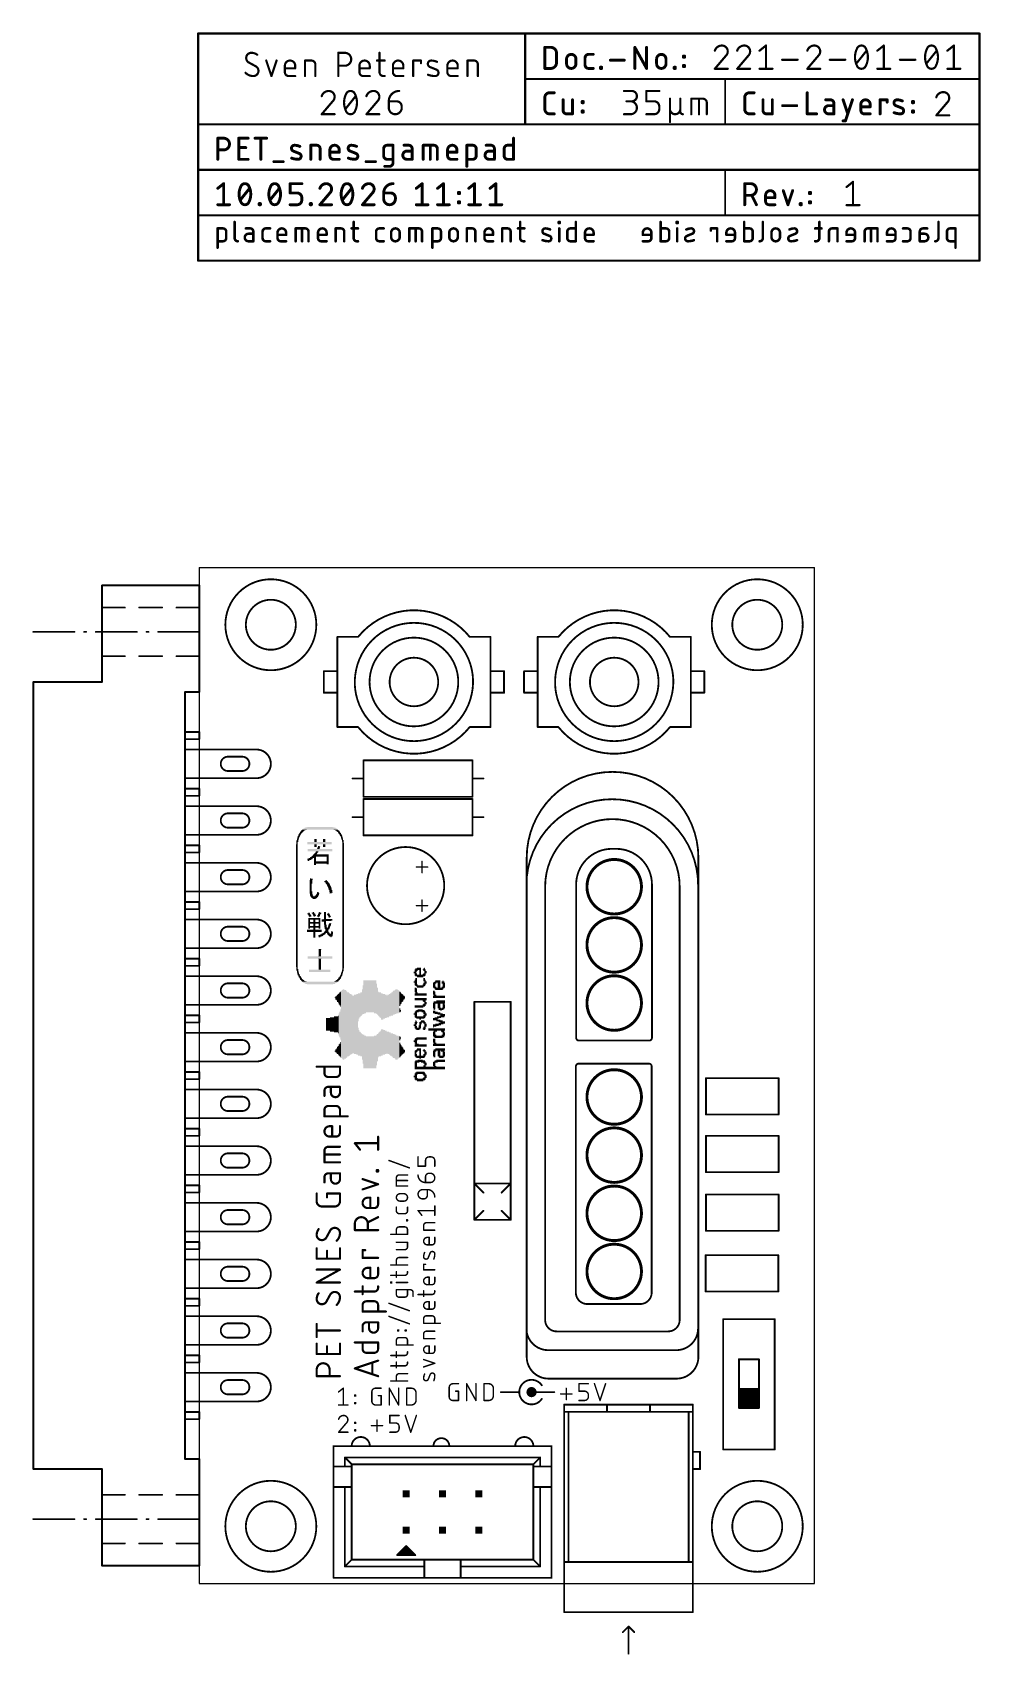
# Model space of a CAD drawing. Extents: x -12 to 55, y -5 to 108.
import ezdxf

# ---------------------------------------------------------------- set-up
doc = ezdxf.new("R2010")
doc.units = 0
for name, color, linetype in [('20', 30, 'CONTINUOUS'), ('21', 253, 'CONTINUOUS'), ('22', 143, 'CONTINUOUS'), ('48', 213, 'CONTINUOUS'), ('51', 253, 'CONTINUOUS')]:
    doc.layers.add(name, color=color, linetype=linetype)

# ---------------------------------------------------------------- blocks, each defined once
blk = doc.blocks.new('RECT')
blk.add_solid([(-0.5, -0.5), (0.5, -0.5), (-0.5, 0.5), (0.5, 0.5)])

msp = doc.modelspace()

# ---------------------------------------------------------------- linework, layer by layer
at = {"layer": '20'}
for p, q in [((0, 71), (0, 0)), ((0, 71), (43, 71)), ((43, 0), (43, 71)), ((0, 0), (43, 0))]:
    msp.add_line(p, q, dxfattribs=at)
at = {"layer": '21'}
for points, const_width in [([(2.4691, 95.1445), (2.4691, 94.0226)], 0.1778), ([(10.79, 95.1445), (10.79, 94.0226)], 0.1778), ([(22.4252, 95.1445), (22.4252, 94.0226)], 0.1778), ([(25.1226, 95.0697), (25.1226, 95.1445)], 0.1778), ([(25.1226, 95.1445), (25.1974, 95.1445)], 0.1778), ([(25.1974, 95.1445), (25.1974, 95.0697)], 0.1778), ([(26.3175, 95.1445), (26.3175, 93.7983)], 0.1778), ([(1.2795, 93.3495), (1.2795, 94.6957)], 0.1778), ([(1.2795, 94.6957), (1.6535, 94.6957)], 0.1778), ([(1.8778, 94.4714), (1.8778, 94.0226)], 0.1778), ([(3.5527, 94.6957), (3.2535, 94.6957)], 0.1778), ([(3.777, 94.3218), (3.4405, 94.3218)], 0.1778), ([(3.777, 93.7983), (3.777, 94.4714)], 0.1778), ([(4.4212, 94.0226), (4.4212, 94.4714)], 0.1778), ([(4.6456, 94.6957), (4.9448, 94.6957)], 0.1778), ([(5.4687, 94.0226), (5.4687, 94.3966)], 0.1778), ([(6.067, 94.247), (5.4687, 94.247)], 0.1778), ([(6.067, 94.3966), (6.067, 94.247)], 0.1778), ([(6.7336, 93.7983), (6.7336, 94.6957)], 0.1778), ([(6.7336, 94.6957), (7.4067, 94.6957)], 0.1778), ([(7.1824, 93.7983), (7.1824, 94.6957)], 0.1778), ([(7.6311, 94.4714), (7.6311, 93.7983)], 0.1778), ([(8.2977, 94.0226), (8.2977, 94.3966)], 0.1778), ([(8.896, 94.247), (8.2977, 94.247)], 0.1778), ([(8.896, 94.3966), (8.896, 94.247)], 0.1778), ([(9.5297, 93.7983), (9.5297, 94.6957)], 0.1778), ([(9.5297, 94.6957), (9.9036, 94.6957)], 0.1778), ([(10.128, 94.4714), (10.128, 93.7983)], 0.1778), ([(10.6404, 94.6957), (11.0891, 94.6957)], 0.1778), ([(12.3606, 94.0226), (12.3606, 94.4714)], 0.1778), ([(12.5849, 94.6957), (12.8841, 94.6957)], 0.1778), ([(13.4081, 94.0974), (13.4081, 94.3966)], 0.1778), ([(14.0064, 94.3966), (14.0064, 94.0974)], 0.1778), ([(14.673, 93.7983), (14.673, 94.6957)], 0.1778), ([(14.673, 94.6957), (15.3461, 94.6957)], 0.1778), ([(15.1217, 93.7983), (15.1217, 94.6957)], 0.1778), ([(15.5704, 94.4714), (15.5704, 93.7983)], 0.1778), ([(16.2913, 93.3495), (16.2913, 94.6957)], 0.1778), ([(16.2913, 94.6957), (16.6652, 94.6957)], 0.1778), ([(16.8896, 94.4714), (16.8896, 94.0226)], 0.1778), ([(17.469, 94.0974), (17.469, 94.3966)], 0.1778), ([(18.0673, 94.3966), (18.0673, 94.0974)], 0.1778), ([(18.701, 93.7983), (18.701, 94.6957)], 0.1778), ([(18.701, 94.6957), (19.0749, 94.6957)], 0.1778), ([(19.2993, 94.4714), (19.2993, 93.7983)], 0.1778), ([(19.9329, 94.0226), (19.9329, 94.3966)], 0.1778), ([(20.5313, 94.247), (19.9329, 94.247)], 0.1778), ([(20.5313, 94.3966), (20.5313, 94.247)], 0.1778), ([(21.1649, 93.7983), (21.1649, 94.6957)], 0.1778), ([(21.1649, 94.6957), (21.5389, 94.6957)], 0.1778), ([(21.7632, 94.4714), (21.7632, 93.7983)], 0.1778), ([(22.2757, 94.6957), (22.7244, 94.6957)], 0.1778), ([(24.48, 94.1722), (24.1061, 94.3218)], 0.1778), ([(25.1974, 95.0697), (25.1226, 95.0697)], 0.1778), ([(25.16, 93.7983), (25.16, 94.6957)], 0.1778), ([(25.7192, 94.0226), (25.7192, 94.4714)], 0.1778), ([(25.9435, 94.6957), (26.3175, 94.6957)], 0.1778), ([(26.9597, 94.0226), (26.9597, 94.3966)], 0.1778), ([(27.558, 94.247), (26.9597, 94.247)], 0.1778), ([(27.558, 94.3966), (27.558, 94.247)], 0.1778), ([(1.6535, 93.7983), (1.2795, 93.7983)], 0.1778), ([(3.4405, 93.7983), (3.777, 93.7983)], 0.1778), ([(4.9448, 93.7983), (4.6456, 93.7983)], 0.1778), ([(6.067, 93.7983), (5.6931, 93.7983)], 0.1778), ([(8.896, 93.7983), (8.5221, 93.7983)], 0.1778), ([(11.0144, 93.7983), (11.0891, 93.7983)], 0.1778), ([(12.8841, 93.7983), (12.5849, 93.7983)], 0.1778), ([(16.6652, 93.7983), (16.2913, 93.7983)], 0.1778), ([(20.5313, 93.7983), (20.1573, 93.7983)], 0.1778), ([(22.6496, 93.7983), (22.7244, 93.7983)], 0.1778), ([(26.3175, 93.7983), (25.9435, 93.7983)], 0.1778), ([(27.558, 93.7983), (27.1841, 93.7983)], 0.1778), ([(0, 69.75), (-6.8, 69.75)], 0.127), ([(-6.8, 68.2), (-6.8, 69.75)], 0.127), ([(0, 68.2), (0, 69.75)], 0.127), ([(-6.8, 64.8), (-6.8, 68.2)], 0.127), ([(-6.8, 68.2), (-5.2, 68.2)], 0.127), ([(-4.2, 68.2), (-2.6, 68.2)], 0.127), ([(-1.6, 68.2), (0, 68.2)], 0.127), ([(0, 66.5), (0, 68.2)], 0.127), ([(-8.7333, 66.5), (-11.6, 66.5)], 0.127), ([(-7.9147, 66.5), (-8.052, 66.5)], 0.127), ([(-4.3667, 66.5), (-7.2333, 66.5)], 0.127), ([(-3.548, 66.5), (-3.6853, 66.5)], 0.127), ([(0, 66.5), (-2.8667, 66.5)], 0.127), ([(0, 64.8), (0, 66.5)], 0.127), ([(9.65, 64.3), (9.65, 66.15)], 0.127), ([(9.65, 66.15), (11.1, 66.15)], 0.127), ([(18.9, 66.15), (20.35, 66.15)], 0.127), ([(20.35, 66.15), (20.35, 64.3)], 0.127), ([(23.65, 64.3), (23.65, 66.15)], 0.127), ([(23.65, 66.15), (25.1, 66.15)], 0.127), ([(32.9, 66.15), (34.35, 66.15)], 0.127), ([(34.35, 66.15), (34.35, 64.3)], 0.127), ([(-6.8, 63), (-6.8, 64.8)], 0.127), ([(-6.8, 64.8), (-5.2, 64.8)], 0.127), ([(-4.2, 64.8), (-2.6, 64.8)], 0.127), ([(-1.6, 64.8), (0, 64.8)], 0.127), ([(0, 62.3), (0, 64.8)], 0.127), ([(-11.6, 8), (-11.6, 63)], 0.127), ([(-11.6, 63), (-6.8, 63)], 0.127), ([(-1, 8.7), (-1, 62.3)], 0.127), ([(-1, 62.3), (0, 62.3)], 0.127), ([(9.65, 59.85), (9.65, 61.65)], 0.127), ([(20.35, 61.7), (20.35, 59.85)], 0.127), ([(23.65, 59.85), (23.65, 61.65)], 0.127), ([(34.35, 61.7), (34.35, 59.85)], 0.127), ([(0, 59.51), (-1, 59.51)], 0.127), ([(-1, 59.01), (0, 59.01)], 0.127), ([(0, 59.01), (0, 59.51)], 0.127), ([(11.1, 59.85), (9.65, 59.85)], 0.127), ([(20.35, 59.85), (18.9, 59.85)], 0.127), ([(25.1, 59.85), (23.65, 59.85)], 0.127), ([(34.35, 59.85), (32.9, 59.85)], 0.127), ([(0.1, 58.28), (-1, 58.28)], 0.127), ([(19.095, 57.5206), (11.475, 57.5206)], 0.127), ([(11.475, 57.5206), (11.475, 54.9806)], 0.127), ([(19.095, 54.9806), (19.095, 57.5206)], 0.127), ([(0.1, 56.28), (-1, 56.28)], 0.127), ([(0, 55.55), (-1, 55.55)], 0.127), ([(0, 55.05), (0, 55.55)], 0.127), ([(11.475, 56.2506), (10.713, 56.2506)], 0.127), ([(19.095, 56.2506), (19.857, 56.2506)], 0.127), ([(-1, 55.05), (0, 55.05)], 0.127), ([(11.475, 54.9806), (19.095, 54.9806)], 0.127), ([(19.095, 54.8219), (11.475, 54.8219)], 0.127), ([(11.475, 54.8219), (11.475, 52.2819)], 0.127), ([(19.095, 52.2819), (19.095, 54.8219)], 0.127), ([(0.1, 54.32), (-1, 54.32)], 0.127), ([(11.475, 53.5519), (10.713, 53.5519)], 0.127), ([(19.095, 53.5519), (19.857, 53.5519)], 0.127), ([(0.1, 52.32), (-1, 52.32)], 0.127), ([(11.475, 52.2819), (19.095, 52.2819)], 0.127), ([(0, 51.59), (-1, 51.59)], 0.127), ([(-1, 51.09), (0, 51.09)], 0.127), ([(0, 51.09), (0, 51.59)], 0.127), ([(29.139, 51.341), (28.839, 51.341)], 0.127), ([(0.1, 50.36), (-1, 50.36)], 0.127), ([(15.1785, 50.0677), (15.9574, 50.0677)], 0.1016), ([(15.568, 49.6783), (15.568, 50.4572)], 0.1016), ([(22.884, 15.842), (22.884, 50.718)], 0.127), ([(34.884, 50.718), (34.884, 15.842)], 0.127), ([(22.864, 17.832), (22.864, 48.808)], 0.127), ([(24.174, 18.418), (24.174, 48.718)], 0.127), ([(26.339, 38.141), (26.339, 48.841)], 0.127), ([(31.639, 38.141), (31.639, 48.841)], 0.127), ([(33.574, 18.418), (33.574, 48.718)], 0.127), ([(34.864, 17.832), (34.864, 48.808)], 0.127), ([(0.1, 48.36), (-1, 48.36)], 0.127), ([(0, 47.63), (-1, 47.63)], 0.127), ([(0, 47.13), (0, 47.63)], 0.127), ([(15.5679, 46.9795), (15.5679, 47.7584)], 0.1016), ([(-1, 47.13), (0, 47.13)], 0.127), ([(15.1784, 47.3689), (15.9573, 47.3689)], 0.1016), ([(0.1, 46.4), (-1, 46.4)], 0.127), ([(0.1, 44.4), (-1, 44.4)], 0.127), ([(0, 43.67), (-1, 43.67)], 0.127), ([(-1, 43.17), (0, 43.17)], 0.127), ([(0, 43.17), (0, 43.67)], 0.127), ([(0.1, 42.44), (-1, 42.44)], 0.127), ([(0.1, 40.44), (-1, 40.44)], 0.127), ([(0, 39.71), (-1, 39.71)], 0.127), ([(0, 39.21), (0, 39.71)], 0.127), ([(21.7662, 40.6513), (19.2263, 40.6513)], 0.127), ([(19.2263, 40.6513), (19.2263, 27.9513)], 0.127), ([(21.7662, 27.9513), (21.7662, 40.6513)], 0.127), ([(-1, 39.21), (0, 39.21)], 0.127), ([(0.1, 38.48), (-1, 38.48)], 0.127), ([(31.439, 37.941), (26.539, 37.941)], 0.127), ([(0.1, 36.48), (-1, 36.48)], 0.127), ([(31.419, 36.332), (26.519, 36.332)], 0.127), ([(0, 35.75), (-1, 35.75)], 0.127), ([(-1, 35.25), (0, 35.25)], 0.127), ([(0, 35.25), (0, 35.75)], 0.127), ([(8.205, 36.1172), (9.8306, 36.1172)], 0.1524), ([(8.7468, 35.6657), (8.7468, 36.1172)], 0.1524), ([(9.5596, 35.3947), (9.0178, 35.3947)], 0.1524), ([(9.8306, 36.1172), (9.8306, 35.6657)], 0.1524), ([(26.319, 20.332), (26.319, 36.132)], 0.127), ([(31.619, 20.332), (31.619, 36.132)], 0.127), ([(35.4113, 35.3137), (40.4913, 35.3137)], 0.127), ([(35.4113, 35.3137), (35.4113, 32.7737)], 0.127), ([(40.4913, 32.7737), (40.4913, 35.3137)], 0.127), ([(0.1, 34.52), (-1, 34.52)], 0.127), ([(8.7468, 34.4395), (8.7468, 34.0782)], 0.1524), ([(9.8306, 34.7104), (9.0178, 34.7104)], 0.1524), ([(9.1984, 34.7104), (9.1984, 34.304)], 0.1524), ([(9.8306, 34.304), (9.8306, 34.7104)], 0.1524), ([(8.7468, 32.6479), (8.7468, 33.0994)], 0.1524), ([(9.0178, 33.3704), (9.5596, 33.3704)], 0.1524), ([(9.8306, 33.0994), (9.8306, 32.6479)], 0.1524), ([(0.1, 32.52), (-1, 32.52)], 0.127), ([(0, 31.79), (-1, 31.79)], 0.127), ([(0, 31.29), (0, 31.79)], 0.127), ([(10.3724, 32.6479), (8.7468, 32.6479)], 0.1524), ([(9.1081, 31.9562), (9.2887, 31.9562)], 0.1524), ([(9.2887, 31.9562), (9.2887, 31.2337)], 0.1524), ([(9.8306, 31.9562), (9.8306, 31.5047)], 0.1524), ([(40.4913, 32.7737), (35.4113, 32.7737)], 0.127), ([(-1, 31.29), (0, 31.29)], 0.127), ([(0.1, 30.56), (-1, 30.56)], 0.127), ([(9.5596, 31.2337), (9.1081, 31.2337)], 0.1524), ([(11.2332, 30.3169), (10.872, 30.7685)], 0.1524), ([(10.872, 30.7685), (12.4976, 30.7685)], 0.1524), ([(12.4976, 30.3169), (12.4976, 31.22)], 0.1524), ([(35.4113, 31.2825), (40.4913, 31.2825)], 0.127), ([(35.4113, 31.2825), (35.4113, 28.7425)], 0.127), ([(40.4913, 28.7425), (40.4913, 31.2825)], 0.127), ([(8.7468, 29.4379), (8.7468, 30.2507)], 0.1524), ([(9.8306, 29.9797), (8.7468, 29.9797)], 0.1524), ([(9.8306, 29.4379), (8.7468, 29.4379)], 0.1524), ([(9.0178, 30.5216), (9.8306, 30.5216)], 0.1524), ([(14.684, 29.0454), (13.256, 29.5647)], 0.1016), ([(15.2908, 29.1653), (15.2908, 29.8144)], 0.1016), ([(15.8101, 29.5548), (15.8101, 29.1653)], 0.1016), ([(16.1996, 29.8144), (16.0697, 29.8144)], 0.1016), ([(16.4592, 29.1653), (16.4592, 29.5548)], 0.1016), ([(0.1, 28.56), (-1, 28.56)], 0.127), ([(8.7468, 28.3954), (8.7468, 28.0342)], 0.1524), ([(9.8306, 28.6663), (9.0178, 28.6663)], 0.1524), ([(9.1984, 28.6663), (9.1984, 28.2599)], 0.1524), ([(9.8306, 28.2599), (9.8306, 28.6663)], 0.1524), ([(12.4976, 27.9028), (11.4138, 28.264)], 0.1524), ([(12.4072, 28.7955), (12.4072, 28.8858)], 0.1524), ([(12.4072, 28.8858), (12.4976, 28.8858)], 0.1524), ([(12.4976, 28.7955), (12.4072, 28.7955)], 0.1524), ([(12.4976, 28.8858), (12.4976, 28.7955)], 0.1524), ([(13.7753, 27.7725), (13.7753, 28.3567)], 0.1016), ([(13.97, 28.5515), (14.5542, 28.5515)], 0.1016), ([(15.8101, 29.1653), (15.2908, 29.1653)], 0.1016), ([(15.8101, 28.0223), (15.8101, 28.4118)], 0.1016), ([(16.0697, 28.6714), (16.1346, 28.6714)], 0.1016), ([(40.4913, 28.7425), (35.4113, 28.7425)], 0.127), ([(0, 27.83), (-1, 27.83)], 0.127), ([(-1, 27.33), (0, 27.33)], 0.127), ([(0, 27.33), (0, 27.83)], 0.127), ([(8.205, 26.7111), (8.205, 27.253)], 0.1524), ([(8.9274, 26.982), (8.9274, 27.253)], 0.1524), ([(8.9274, 27.253), (9.8306, 27.253)], 0.1524), ([(9.8306, 27.253), (9.8306, 26.7111)], 0.1524), ([(11.4138, 27.5415), (12.4976, 27.9028)], 0.1524), ([(14.5542, 28.162), (13.7753, 28.162)], 0.1016), ([(14.5542, 27.7725), (13.7753, 27.7725)], 0.1016), ([(14.0349, 27.2406), (14.2946, 27.2406)], 0.1016), ([(15.6154, 27.5284), (15.9399, 27.5284)], 0.1016), ([(16.1346, 28.0223), (15.8101, 28.0223)], 0.1016), ([(15.9399, 27.5284), (15.9399, 27.139)], 0.1016), ([(19.2263, 27.9513), (19.8613, 27.3163)], 0.127), ([(19.2263, 27.9513), (19.2263, 25.4113)], 0.127), ([(19.2263, 27.9513), (21.7662, 27.9513)], 0.127), ([(21.7662, 27.9513), (21.1313, 27.3163)], 0.127), ([(21.7662, 25.4113), (21.7662, 27.9513)], 0.127), ([(35.4113, 27.1875), (40.4913, 27.1875)], 0.127), ([(35.4113, 27.1875), (35.4113, 24.6475)], 0.127), ([(40.4913, 24.6475), (40.4913, 27.1875)], 0.127), ([(0.1, 26.6), (-1, 26.6)], 0.127), ([(9.4693, 26.3498), (8.5662, 26.3498)], 0.1524), ([(11.7751, 26.9614), (11.9557, 26.9614)], 0.1524), ([(12.2266, 26.2389), (11.7751, 26.2389)], 0.1524), ([(11.9557, 26.9614), (11.9557, 26.2389)], 0.1524), ([(12.4976, 26.9614), (12.4976, 26.5099)], 0.1524), ([(13.7753, 26.041), (13.7753, 26.3007)], 0.1016), ([(14.2946, 26.7213), (14.0349, 26.7213)], 0.1016), ([(14.5542, 26.3007), (14.5542, 26.041)], 0.1016), ([(15.5504, 25.7363), (15.2908, 26.0609)], 0.1016), ([(15.2908, 26.0609), (16.4592, 26.0609)], 0.1016), ([(15.6803, 26.8793), (15.6154, 26.8793)], 0.1016), ([(16.4592, 25.7363), (16.4592, 26.3854)], 0.1016), ([(19.2263, 25.4113), (19.8613, 26.0463)], 0.127), ([(21.7662, 25.4113), (21.1313, 26.0463)], 0.127), ([(10.872, 24.6989), (10.872, 25.1504)], 0.1524), ([(12.4976, 25.602), (11.7751, 25.2407)], 0.1524), ([(11.7751, 25.1504), (11.7751, 24.6989)], 0.1524), ([(14.3595, 25.8463), (13.97, 25.8463)], 0.1016), ([(14.3595, 24.9224), (13.97, 24.9224)], 0.1016), ([(14.4893, 25.3483), (14.4893, 25.4132)], 0.1016), ([(14.4893, 25.4132), (14.5542, 25.4132)], 0.1016), ([(14.5542, 25.3483), (14.4893, 25.3483)], 0.1016), ([(14.5542, 25.4132), (14.5542, 25.3483)], 0.1016), ([(15.6803, 24.6964), (15.6803, 25.0209)], 0.1016), ([(15.875, 25.2156), (16.4592, 25.2156)], 0.1016), ([(19.2263, 25.4113), (21.7662, 25.4113)], 0.127), ([(0.1, 24.6), (-1, 24.6)], 0.127), ([(0, 23.87), (-1, 23.87)], 0.127), ([(0, 23.37), (0, 23.87)], 0.127), ([(9.1532, 24.6755), (8.8823, 24.1788)], 0.1524), ([(12.4976, 24.6989), (10.872, 24.6989)], 0.1524), ([(13.3858, 24.4031), (14.5542, 24.4031)], 0.1016), ([(13.7753, 24.7276), (13.7753, 24.4031)], 0.1016), ([(14.5542, 23.8497), (13.7753, 23.8497)], 0.1016), ([(14.5542, 24.4031), (14.5542, 24.7276)], 0.1016), ([(14.5542, 23.5251), (14.5542, 23.8497)], 0.1016), ([(16.4592, 24.6964), (15.6803, 24.6964)], 0.1016), ([(15.9399, 24.1869), (16.0697, 24.1869)], 0.1016), ([(16.0697, 24.1869), (16.0697, 23.6677)], 0.1016), ([(16.4592, 24.1869), (16.4592, 23.8624)], 0.1016), ([(40.4913, 24.6475), (35.4113, 24.6475)], 0.127), ([(-1, 23.37), (0, 23.37)], 0.127), ([(0.1, 22.64), (-1, 22.64)], 0.127), ([(8.205, 22.7055), (8.205, 23.428)], 0.1524), ([(9.8306, 22.7055), (8.205, 22.7055)], 0.1524), ([(8.9274, 22.7055), (8.9274, 23.2474)], 0.1524), ([(9.8306, 23.428), (9.8306, 22.7055)], 0.1524), ([(11.4138, 22.7564), (11.4138, 23.2983)], 0.1524), ([(11.4138, 23.2983), (11.5944, 23.2983)], 0.1524), ([(12.4976, 22.7564), (11.4138, 22.7564)], 0.1524), ([(13.7753, 23.3304), (14.3595, 23.3304)], 0.1016), ([(13.97, 22.7829), (14.5542, 22.7829)], 0.1016), ([(16.2645, 23.6677), (15.9399, 23.6677)], 0.1016), ([(16.1346, 23.099), (16.0048, 22.7744)], 0.1016), ([(35.3912, 22.945), (35.3912, 20.405)], 0.127), ([(35.3912, 22.945), (40.4713, 22.945)], 0.127), ([(40.4713, 20.405), (40.4713, 22.945)], 0.127), ([(8.205, 21.0352), (9.8306, 21.9383)], 0.1524), ([(9.8306, 21.9383), (8.205, 21.9383)], 0.1524), ([(11.7751, 22.0636), (11.9557, 22.0636)], 0.1524), ([(11.9557, 22.0636), (11.9557, 21.3411)], 0.1524), ([(12.4976, 22.0636), (12.4976, 21.6121)], 0.1524), ([(14.5542, 22.2636), (13.3858, 22.2636)], 0.1016), ([(13.3858, 21.5347), (14.3595, 21.5347)], 0.1016), ([(13.7753, 22.2636), (13.7753, 22.5881)], 0.1016), ([(13.7753, 21.4049), (13.7753, 21.7943)], 0.1016), ([(14.5542, 21.7294), (14.5542, 21.7943)], 0.1016), ([(15.6803, 21.9217), (15.6803, 22.3112)], 0.1016), ([(15.6803, 22.3112), (15.8101, 22.3112)], 0.1016), ([(16.4592, 21.9217), (15.6803, 21.9217)], 0.1016), ([(0.1, 20.64), (-1, 20.64)], 0.127), ([(9.8306, 21.0352), (8.205, 21.0352)], 0.1524), ([(10.872, 20.4021), (12.2266, 20.4021)], 0.1524), ([(11.4138, 20.2214), (11.4138, 20.7633)], 0.1524), ([(12.2266, 21.3411), (11.7751, 21.3411)], 0.1524), ([(12.4976, 20.673), (12.4976, 20.7633)], 0.1524), ([(13.3858, 21.0049), (13.3858, 21.0698)], 0.1016), ([(13.3858, 21.0698), (13.4507, 21.0698)], 0.1016), ([(13.4507, 21.0049), (13.3858, 21.0049)], 0.1016), ([(13.4507, 21.0698), (13.4507, 21.0049)], 0.1016), ([(14.5542, 21.0373), (13.7753, 21.0373)], 0.1016), ([(13.7753, 20.2045), (13.7753, 20.5291)], 0.1016), ([(13.7753, 20.5291), (14.7489, 20.5291)], 0.1016), ([(14.5542, 20.5291), (14.5542, 20.2045)], 0.1016), ([(15.6803, 20.0657), (15.6803, 20.4552)], 0.1016), ([(15.9399, 21.4056), (16.0697, 21.4056)], 0.1016), ([(16.2645, 20.8864), (15.9399, 20.8864)], 0.1016), ([(16.0697, 21.4056), (16.0697, 20.8864)], 0.1016), ([(16.4592, 21.4056), (16.4592, 21.0811)], 0.1016), ([(16.4592, 20.3903), (16.4592, 20.4552)], 0.1016), ([(40.4713, 20.405), (35.3912, 20.405)], 0.127), ([(0, 19.91), (-1, 19.91)], 0.127), ([(-1, 19.41), (0, 19.41)], 0.127), ([(0, 19.41), (0, 19.91)], 0.127), ([(9.1532, 20.1946), (8.8823, 19.6979)], 0.1524), ([(11.4138, 19.0038), (11.4138, 19.4553)], 0.1524), ([(11.6848, 19.7263), (12.2266, 19.7263)], 0.1524), ([(12.4976, 19.4553), (12.4976, 19.0038)], 0.1524), ([(14.684, 19.0632), (13.256, 19.5825)], 0.1016), ([(14.3595, 20.0098), (13.97, 20.0098)], 0.1016), ([(14.9437, 20.3344), (14.9437, 20.0747)], 0.1016), ([(15.2908, 20.1955), (16.2645, 20.1955)], 0.1016), ([(15.9399, 19.6911), (16.0697, 19.6911)], 0.1016), ([(16.0697, 19.6911), (16.0697, 19.1719)], 0.1016), ([(16.4592, 19.6911), (16.4592, 19.3666)], 0.1016), ([(30.819, 19.532), (27.119, 19.532)], 0.127), ([(0.1, 18.68), (-1, 18.68)], 0.127), ([(8.205, 17.2316), (8.205, 18.1347)], 0.1524), ([(13.0394, 19.0038), (11.4138, 19.0038)], 0.1524), ([(12.4976, 18.2527), (11.6848, 18.2527)], 0.1524), ([(11.8654, 18.2527), (11.8654, 17.8463)], 0.1524), ([(12.4976, 17.8463), (12.4976, 18.2527)], 0.1524), ([(14.684, 18.1488), (13.256, 18.6681)], 0.1016), ([(15.6803, 18.1871), (15.6803, 18.5117)], 0.1016), ([(16.8487, 18.1871), (15.6803, 18.1871)], 0.1016), ([(15.875, 18.7064), (16.2645, 18.7064)], 0.1016), ([(16.2645, 19.1719), (15.9399, 19.1719)], 0.1016), ([(16.4592, 18.5117), (16.4592, 18.1871)], 0.1016), ([(40.2175, 18.47), (36.6175, 18.47)], 0.127), ([(36.6175, 18.47), (36.6175, 17.27)], 0.127), ([(40.2175, 18.47), (40.2175, 17.27)], 0.127), ([(9.8306, 17.6832), (8.205, 17.6832)], 0.1524), ([(11.4138, 17.9818), (11.4138, 17.6205)], 0.1524), ([(13.7753, 16.6688), (13.7753, 16.9933)], 0.1016), ([(13.8726, 17.6521), (13.8726, 17.717)], 0.1016), ([(13.8726, 17.717), (13.9375, 17.717)], 0.1016), ([(13.9375, 17.6521), (13.8726, 17.6521)], 0.1016), ([(13.9375, 17.717), (13.9375, 17.6521)], 0.1016), ([(13.97, 17.1881), (14.3595, 17.1881)], 0.1016), ([(14.3919, 17.6521), (14.3919, 17.717)], 0.1016), ([(14.3919, 17.717), (14.4568, 17.717)], 0.1016), ([(14.4568, 17.6521), (14.3919, 17.6521)], 0.1016), ([(14.4568, 17.717), (14.4568, 17.6521)], 0.1016), ([(14.5542, 16.9933), (14.5542, 16.6688)], 0.1016), ([(15.6803, 17.1145), (15.6803, 17.439)], 0.1016), ([(16.4592, 17.1145), (15.6803, 17.1145)], 0.1016), ([(15.875, 17.6337), (16.4592, 17.6337)], 0.1016), ([(24.974, 17.618), (32.774, 17.618)], 0.127), ([(0.1, 16.68), (-1, 16.68)], 0.127), ([(0, 15.95), (-1, 15.95)], 0.127), ([(0, 15.45), (0, 15.95)], 0.127), ([(8.205, 16.0362), (8.205, 16.7587)], 0.1524), ([(9.8306, 16.0362), (8.205, 16.0362)], 0.1524), ([(8.9274, 16.0362), (8.9274, 16.5781)], 0.1524), ([(9.8306, 16.7587), (9.8306, 16.0362)], 0.1524), ([(10.872, 16.8459), (12.4976, 16.8459)], 0.1524), ([(11.4138, 16.3943), (11.4138, 16.8459)], 0.1524), ([(12.2266, 16.1234), (11.6848, 16.1234)], 0.1524), ([(12.4976, 16.8459), (12.4976, 16.3943)], 0.1524), ([(13.3858, 15.934), (14.3595, 15.934)], 0.1016), ([(14.9437, 16.6688), (13.7753, 16.6688)], 0.1016), ([(13.7753, 15.8042), (13.7753, 16.1936)], 0.1016), ([(14.5542, 16.1287), (14.5542, 16.1936)], 0.1016), ([(15.9399, 16.605), (16.0697, 16.605)], 0.1016), ([(16.2645, 16.0858), (15.9399, 16.0858)], 0.1016), ([(16.0697, 16.605), (16.0697, 16.0858)], 0.1016), ([(16.4592, 16.605), (16.4592, 16.2805)], 0.1016), ([(24.388, 16.308), (33.34, 16.308)], 0.127), ([(-1, 15.45), (0, 15.45)], 0.127), ([(0.1, 14.72), (-1, 14.72)], 0.127), ([(8.205, 14.4912), (8.205, 14.9428)], 0.1524), ([(9.1081, 14.9428), (9.1081, 14.4912)], 0.1524), ([(10.872, 15.0331), (12.4976, 15.5749)], 0.1524), ([(12.4976, 14.4912), (10.872, 15.0331)], 0.1524), ([(12.0912, 15.4395), (12.0912, 14.6267)], 0.1524), ([(13.3858, 15.2101), (14.3595, 15.2101)], 0.1016), ([(13.7753, 15.0803), (13.7753, 15.4697)], 0.1016), ([(14.5542, 15.4048), (14.5542, 15.4697)], 0.1016), ([(16.4592, 15.3929), (15.6803, 15.6525)], 0.1016), ([(15.6803, 15.1333), (16.4592, 15.3929)], 0.1016), ([(36.6175, 15.67), (36.6175, 14.77)], 0.127), ([(39.1175, 15.67), (37.7175, 15.67)], 0.127), ([(37.7175, 15.67), (37.7175, 12.27)], 0.127), ([(39.1175, 12.27), (39.1175, 15.67)], 0.127), ([(40.2175, 15.67), (40.2175, 14.77)], 0.127), ([(9.8306, 14.4912), (8.205, 14.4912)], 0.1524), ([(9.7352, 13.3896), (10.0597, 13.6492)], 0.1016), ([(10.0597, 13.6492), (10.0597, 12.4808)], 0.1016), ([(12.3189, 13.6492), (12.7084, 13.6492)], 0.1016), ([(13.2785, 12.4808), (13.2785, 13.6492)], 0.1016), ([(13.2785, 13.6492), (13.9276, 12.4808)], 0.1016), ([(14.5542, 14.1483), (13.3858, 14.1483)], 0.1016), ([(13.7753, 14.1483), (13.7753, 14.4729)], 0.1016), ([(13.9276, 12.4808), (13.9276, 13.6492)], 0.1016), ([(13.97, 14.6676), (14.5542, 14.6676)], 0.1016), ([(14.4977, 12.4808), (14.4977, 13.6492)], 0.1016), ([(14.4977, 13.6492), (14.8222, 13.6492)], 0.1016), ([(16.1346, 14.6027), (16.0048, 14.2781)], 0.1016), ([(17.4654, 13.0517), (17.4654, 13.7008)], 0.1016), ([(17.7251, 13.9604), (18.1146, 13.9604)], 0.1016), ([(18.6846, 12.7921), (18.6846, 13.9604)], 0.1016), ([(18.6846, 13.9604), (19.3338, 12.7921)], 0.1016), ([(19.3338, 12.7921), (19.3338, 13.9604)], 0.1016), ([(19.9038, 12.7921), (19.9038, 13.9604)], 0.1016), ([(19.9038, 13.9604), (20.2284, 13.9604)], 0.1016), ([(20.553, 13.6359), (20.553, 13.1166)], 0.1016), ([(33.36, 14.318), (24.408, 14.318)], 0.127), ([(25.6478, 12.857), (25.6478, 13.6359)], 0.1016), ([(26.5424, 13.4412), (26.5424, 13.9604)], 0.1016), ([(26.5424, 13.9604), (27.1915, 13.9604)], 0.1016), ([(27.6205, 13.9604), (28.01, 12.7921)], 0.1016), ([(28.01, 12.7921), (28.3994, 13.9604)], 0.1016), ([(0.1, 12.72), (-1, 12.72)], 0.127), ([(9.7352, 12.4808), (10.3843, 12.4808)], 0.1016), ([(10.8655, 13.0975), (10.8655, 13.1624)], 0.1016), ([(10.8655, 13.1624), (10.9304, 13.1624)], 0.1016), ([(10.9304, 13.0975), (10.8655, 13.0975)], 0.1016), ([(10.8655, 12.5782), (10.8655, 12.6431)], 0.1016), ([(10.8655, 12.6431), (10.9304, 12.6431)], 0.1016), ([(10.9304, 12.5782), (10.8655, 12.5782)], 0.1016), ([(10.9304, 13.1624), (10.9304, 13.0975)], 0.1016), ([(10.9304, 12.6431), (10.9304, 12.5782)], 0.1016), ([(12.0593, 12.7404), (12.0593, 13.3896)], 0.1016), ([(12.7084, 12.4808), (12.3189, 12.4808)], 0.1016), ([(12.5136, 13.1299), (12.7084, 13.1299)], 0.1016), ([(12.7084, 13.1299), (12.7084, 12.4808)], 0.1016), ([(14.8222, 12.4808), (14.4977, 12.4808)], 0.1016), ([(15.1468, 13.3246), (15.1468, 12.8054)], 0.1016), ([(18.1146, 12.7921), (17.7251, 12.7921)], 0.1016), ([(17.9198, 13.4412), (18.1146, 13.4412)], 0.1016), ([(18.1146, 13.4412), (18.1146, 12.7921)], 0.1016), ([(20.2284, 12.7921), (19.9038, 12.7921)], 0.1016), ([(22.35, 13.3763), (21.08, 13.3763)], 0.127), ([(23.2231, 13.3763), (24.8106, 13.3763)], 0.127), ([(25.2583, 13.2464), (26.0372, 13.2464)], 0.1016), ([(28.5, 12.5), (25.5, 12.5)], 0.127), ([(25.5, 12.5), (25.5, 12)], 0.127), ([(26.9319, 13.4412), (26.5424, 13.4412)], 0.1016), ([(26.5424, 12.7921), (26.9319, 12.7921)], 0.1016), ([(27.1915, 13.0517), (27.1915, 13.1815)], 0.1016), ([(28.5, 12.5), (28.5, 12)], 0.127), ([(28.5, 12.5), (28.8, 12.5)], 0.127), ([(31.5, 12.5), (31.2, 12.5)], 0.127), ([(31.5, 12), (31.5, 12.5)], 0.127), ([(31.5, 12.5), (34.5, 12.5)], 0.127), ([(34.5, 12.5), (34.5, 12)], 0.127), ([(36.6175, 13.17), (36.6175, 12.27)], 0.127), ([(40.2175, 13.17), (40.2175, 12.27)], 0.127), ([(0, 11.99), (-1, 11.99)], 0.127), ([(-1, 11.49), (0, 11.49)], 0.127), ([(0, 11.49), (0, 11.99)], 0.127), ([(12.4219, 10.6407), (12.4219, 11.4196)], 0.1016), ([(13.3166, 11.2249), (13.3166, 11.7442)], 0.1016), ([(13.3166, 11.7442), (13.9657, 11.7442)], 0.1016), ([(14.3947, 11.7442), (14.7841, 10.5758)], 0.1016), ([(14.7841, 10.5758), (15.1736, 11.7442)], 0.1016), ([(25.5, 1.5), (25.5, 12)], 0.127), ([(25.5, 12), (25.8, 12)], 0.127), ([(25.8, 12), (28.5, 12)], 0.127), ([(25.8, 1.5), (25.8, 12)], 0.127), ([(28.5, 12), (28.8, 12)], 0.127), ([(31.2, 12), (31.5, 12)], 0.127), ([(31.5, 12), (34.2, 12)], 0.127), ([(34.2, 12), (34.5, 12)], 0.127), ([(34.2, 9.5), (34.2, 12)], 0.127), ([(34.5, 12), (34.5, 9.7)], 0.127), ([(37.7175, 12.27), (39.1175, 12.27)], 0.127), ([(10.2869, 11.2249), (9.7352, 10.5758)], 0.1016), ([(9.7352, 10.5758), (10.3843, 10.5758)], 0.1016), ([(10.8655, 11.1925), (10.8655, 11.2574)], 0.1016), ([(10.8655, 11.2574), (10.9304, 11.2574)], 0.1016), ([(10.9304, 11.1925), (10.8655, 11.1925)], 0.1016), ([(10.8655, 10.6732), (10.8655, 10.7381)], 0.1016), ([(10.8655, 10.7381), (10.9304, 10.7381)], 0.1016), ([(10.9304, 10.6732), (10.8655, 10.6732)], 0.1016), ([(10.9304, 11.2574), (10.9304, 11.1925)], 0.1016), ([(10.9304, 10.7381), (10.9304, 10.6732)], 0.1016), ([(12.0325, 11.0302), (12.8114, 11.0302)], 0.1016), ([(13.706, 11.2249), (13.3166, 11.2249)], 0.1016), ([(13.3166, 10.5758), (13.706, 10.5758)], 0.1016), ([(13.9657, 10.8354), (13.9657, 10.9653)], 0.1016), ([(36.6175, 9.37), (36.6175, 10.67)], 0.127), ([(40.2175, 9.37), (40.2175, 10.67)], 0.127), ([(9.38, 9.6038), (24.62, 9.6038)], 0.127), ([(9.38, 8.175), (9.38, 9.6038)], 0.127), ([(24.62, 9.6038), (24.62, 8.175)], 0.127), ([(36.6175, 9.37), (40.2175, 9.37)], 0.127), ([(-6.8, 8), (-11.6, 8)], 0.127), ([(-6.8, 6.2), (-6.8, 8)], 0.127), ([(0, 8.7), (-1, 8.7)], 0.127), ([(0, 6.2), (0, 8.7)], 0.127), ([(9.38, 6.7463), (9.38, 8.175)], 0.127), ([(10.1737, 8.175), (9.38, 8.175)], 0.127), ([(10.1737, 8.81), (23.8263, 8.81)], 0.127), ([(10.1737, 8.81), (10.1737, 8.175)], 0.127), ([(10.1737, 8.81), (10.65, 8.3338)], 0.127), ([(10.65, 8.175), (10.1737, 8.175)], 0.127), ([(10.65, 8.3338), (23.35, 8.3338)], 0.127), ([(10.65, 8.175), (10.65, 8.3338)], 0.127), ([(10.65, 6.7463), (10.65, 8.175)], 0.127), ([(23.35, 8.3338), (23.8263, 8.81)], 0.127), ([(23.35, 8.3338), (23.35, 8.175)], 0.127), ([(23.35, 8.175), (23.35, 6.7463)], 0.127), ([(23.35, 8.175), (23.8263, 8.175)], 0.127), ([(23.8263, 8.175), (23.8263, 8.81)], 0.127), ([(23.8263, 8.175), (24.62, 8.175)], 0.127), ([(24.62, 8.175), (24.62, 6.7463)], 0.127), ([(9.38, 0.3962), (9.38, 6.7463)], 0.127), ([(10.1737, 6.7463), (9.38, 6.7463)], 0.127), ([(10.65, 6.7463), (10.1737, 6.7463)], 0.127), ([(10.1737, 6.7463), (10.1737, 1.19)], 0.127), ([(10.65, 1.6662), (10.65, 6.7463)], 0.127), ([(23.35, 6.7463), (23.35, 1.6662)], 0.127), ([(23.35, 6.7463), (23.8263, 6.7463)], 0.127), ([(23.8263, 6.7463), (24.62, 6.7463)], 0.127), ([(23.8263, 6.7463), (23.8263, 1.19)], 0.127), ([(24.62, 6.7463), (24.62, 0.3962)], 0.127), ([(34.2, 1.5), (34.2, 7.7)], 0.127), ([(34.5, 7.5), (34.5, 1.5)], 0.127), ([(-6.8, 2.8), (-6.8, 6.2)], 0.127), ([(-6.8, 6.2), (-5.2, 6.2)], 0.127), ([(-4.2, 6.2), (-2.6, 6.2)], 0.127), ([(-1.6, 6.2), (0, 6.2)], 0.127), ([(0, 4.5), (0, 6.2)], 0.127), ([(-11.6, 4.5), (-8.7333, 4.5)], 0.127), ([(-8.052, 4.5), (-7.9147, 4.5)], 0.127), ([(-7.2333, 4.5), (-4.3667, 4.5)], 0.127), ([(-3.6853, 4.5), (-3.548, 4.5)], 0.127), ([(-2.8667, 4.5), (0, 4.5)], 0.127), ([(0, 2.8), (0, 4.5)], 0.127), ([(-6.8, 1.25), (-6.8, 2.8)], 0.127), ([(-6.8, 2.8), (-5.2, 2.8)], 0.127), ([(-4.2, 2.8), (-2.6, 2.8)], 0.127), ([(-1.6, 2.8), (0, 2.8)], 0.127), ([(0, 1.25), (0, 2.8)], 0.127), ([(14.46, 2.6188), (13.825, 1.9838)], 0.127), ([(14.46, 2.46), (13.9837, 1.9838)], 0.127), ([(14.46, 2.3013), (14.1425, 1.9838)], 0.127), ([(15.095, 1.9838), (14.46, 2.6188)], 0.127), ([(14.9362, 1.9838), (14.46, 2.46)], 0.127), ([(14.7775, 1.9838), (14.46, 2.3013)], 0.127), ([(0, 1.25), (-6.8, 1.25)], 0.127), ([(10.1737, 1.19), (10.65, 1.6662)], 0.127), ([(15.73, 1.19), (10.1737, 1.19)], 0.127), ([(15.73, 1.6662), (10.65, 1.6662)], 0.127), ([(13.825, 1.9838), (13.9837, 1.9838)], 0.127), ([(13.9837, 1.9838), (14.1425, 1.9838)], 0.127), ([(14.1425, 1.9838), (14.3012, 1.9838)], 0.127), ([(14.46, 2.1425), (14.3012, 1.9838)], 0.127), ([(14.3012, 1.9838), (14.6187, 1.9838)], 0.127), ([(14.6187, 1.9838), (14.46, 2.1425)], 0.127), ([(14.6187, 1.9838), (14.7775, 1.9838)], 0.127), ([(14.7775, 1.9838), (14.9362, 1.9838)], 0.127), ([(14.9362, 1.9838), (15.095, 1.9838)], 0.127), ([(18.27, 1.6662), (15.73, 1.6662)], 0.127), ([(15.73, 1.6662), (15.73, 1.19)], 0.127), ([(15.73, 1.19), (15.73, 0.3962)], 0.127), ([(23.35, 1.6662), (18.27, 1.6662)], 0.127), ([(18.27, 1.6662), (18.27, 1.19)], 0.127), ([(18.27, 1.19), (18.27, 0.3962)], 0.127), ([(18.27, 1.19), (23.8263, 1.19)], 0.127), ([(23.35, 1.6662), (23.8263, 1.19)], 0.127), ([(25.8, 1.5), (25.5, 1.5)], 0.127), ([(25.5, 1.5), (25.5, -2)], 0.127), ([(34.2, 1.5), (25.8, 1.5)], 0.127), ([(34.5, 1.5), (34.2, 1.5)], 0.127), ([(34.5, -2), (34.5, 1.5)], 0.127), ([(15.73, 0.3962), (9.38, 0.3962)], 0.127), ([(18.27, 0.3962), (15.73, 0.3962)], 0.127), ([(24.62, 0.3962), (18.27, 0.3962)], 0.127), ([(25.5, -2), (34.5, -2)], 0.127), ([(30, -3), (29.6, -3.4)], 0.127), ([(30, -4.9), (30, -3)], 0.127), ([(30, -3), (30.4, -3.4)], 0.127)]:
    msp.add_lwpolyline(points, dxfattribs=dict(at, const_width=const_width))
for points, const_width in [([(2.5136, 95.1445, 1), (2.4247, 95.1445)], 0.0889), ([(10.8344, 95.1445, 1), (10.7455, 95.1445)], 0.0889), ([(22.4697, 95.1445, 1), (22.3808, 95.1445)], 0.0889), ([(25.167, 95.1445, 1), (25.0781, 95.1445)], 0.0889), ([(25.1226, 95.1889, 1), (25.1226, 95.1)], 0.0889), ([(25.2418, 95.1445, 1), (25.1529, 95.1445)], 0.0889), ([(25.1974, 95.1, 1), (25.1974, 95.1889)], 0.0889), ([(26.3619, 95.1445, 1), (26.273, 95.1445)], 0.0889), ([(1.324, 94.6957, 1), (1.2351, 94.6957)], 0.0889), ([(1.2795, 94.7402, 1), (1.2795, 94.6513)], 0.0889), ([(1.8778, 94.4714, 0.4142), (1.6535, 94.6957)], 0.1778), ([(1.6535, 94.7402, 1), (1.6535, 94.6513)], 0.0889), ([(1.6535, 93.7983, 0.4142), (1.8778, 94.0226)], 0.1778), ([(1.6535, 94.6513, 1), (1.6535, 94.7402)], 0.0889), ([(1.9223, 94.4714, 1), (1.8334, 94.4714)], 0.0889), ([(1.8334, 94.4714, 1), (1.9223, 94.4714)], 0.0889), ([(1.9223, 94.0226, 1), (1.8334, 94.0226)], 0.0889), ([(2.4691, 94.0226, 0.4142), (2.6935, 93.7983)], 0.1778), ([(2.5136, 94.0226, 1), (2.4247, 94.0226)], 0.0889), ([(3.4405, 94.3218, 1), (3.4405, 93.7983)], 0.1778), ([(3.2535, 94.7402, 1), (3.2535, 94.6513)], 0.0889), ([(3.4405, 94.3662, 1), (3.4405, 94.2773)], 0.0889), ([(3.4405, 94.2773, 1), (3.4405, 94.3662)], 0.0889), ([(3.777, 94.4714, 0.4142), (3.5527, 94.6957)], 0.1778), ([(3.5527, 94.7402, 1), (3.5527, 94.6513)], 0.0889), ([(3.5527, 94.6513, 1), (3.5527, 94.7402)], 0.0889), ([(3.8215, 94.4714, 1), (3.7326, 94.4714)], 0.0889), ([(3.7326, 94.4714, 1), (3.8215, 94.4714)], 0.0889), ([(3.777, 94.2773, 1), (3.777, 94.3662)], 0.0889), ([(4.6456, 94.6957, 0.4142), (4.4212, 94.4714)], 0.1778), ([(4.4212, 94.0226, 0.4142), (4.6456, 93.7983)], 0.1778), ([(4.4657, 94.4714, 1), (4.3768, 94.4714)], 0.0889), ([(4.3768, 94.4714, 1), (4.4657, 94.4714)], 0.0889), ([(4.4657, 94.0226, 1), (4.3768, 94.0226)], 0.0889), ([(4.6456, 94.7402, 1), (4.6456, 94.6513)], 0.0889), ([(4.6456, 94.6513, 1), (4.6456, 94.7402)], 0.0889), ([(4.9448, 94.6513, 1), (4.9448, 94.7402)], 0.0889), ([(6.067, 94.3966, 1), (5.4687, 94.3966)], 0.1778), ([(5.5132, 94.3966, 1), (5.4243, 94.3966)], 0.0889), ([(5.4243, 94.3966, 1), (5.5132, 94.3966)], 0.0889), ([(5.4687, 94.2915, 1), (5.4687, 94.2026)], 0.0889), ([(5.4687, 94.0226, 0.4142), (5.6931, 93.7983)], 0.1778), ([(5.5132, 94.0226, 1), (5.4243, 94.0226)], 0.0889), ([(6.1115, 94.3966, 1), (6.0226, 94.3966)], 0.0889), ([(6.0226, 94.3966, 1), (6.1115, 94.3966)], 0.0889), ([(6.0226, 94.247, 1), (6.1115, 94.247)], 0.0889), ([(6.067, 94.2026, 1), (6.067, 94.2915)], 0.0889), ([(6.7781, 94.6957, 1), (6.6892, 94.6957)], 0.0889), ([(6.7336, 94.7402, 1), (6.7336, 94.6513)], 0.0889), ([(7.2268, 94.6957, 1), (7.1379, 94.6957)], 0.0889), ([(7.6311, 94.4714, 0.4142), (7.4067, 94.6957)], 0.1778), ([(7.4067, 94.7402, 1), (7.4067, 94.6513)], 0.0889), ([(7.4067, 94.6513, 1), (7.4067, 94.7402)], 0.0889), ([(7.6756, 94.4714, 1), (7.5867, 94.4714)], 0.0889), ([(7.5867, 94.4714, 1), (7.6756, 94.4714)], 0.0889), ([(8.896, 94.3966, 1), (8.2977, 94.3966)], 0.1778), ([(8.3422, 94.3966, 1), (8.2533, 94.3966)], 0.0889), ([(8.2533, 94.3966, 1), (8.3422, 94.3966)], 0.0889), ([(8.2977, 94.2915, 1), (8.2977, 94.2026)], 0.0889), ([(8.2977, 94.0226, 0.4142), (8.5221, 93.7983)], 0.1778), ([(8.3422, 94.0226, 1), (8.2533, 94.0226)], 0.0889), ([(8.9405, 94.3966, 1), (8.8516, 94.3966)], 0.0889), ([(8.8516, 94.3966, 1), (8.9405, 94.3966)], 0.0889), ([(8.8516, 94.247, 1), (8.9405, 94.247)], 0.0889), ([(8.896, 94.2026, 1), (8.896, 94.2915)], 0.0889), ([(9.5741, 94.6957, 1), (9.4852, 94.6957)], 0.0889), ([(9.5297, 94.7402, 1), (9.5297, 94.6513)], 0.0889), ([(10.128, 94.4714, 0.4142), (9.9036, 94.6957)], 0.1778), ([(9.9036, 94.7402, 1), (9.9036, 94.6513)], 0.0889), ([(9.9036, 94.6513, 1), (9.9036, 94.7402)], 0.0889), ([(10.1724, 94.4714, 1), (10.0835, 94.4714)], 0.0889), ([(10.0835, 94.4714, 1), (10.1724, 94.4714)], 0.0889), ([(10.6404, 94.7402, 1), (10.6404, 94.6513)], 0.0889), ([(10.79, 94.0226, 0.4142), (11.0144, 93.7983)], 0.1778), ([(10.8344, 94.0226, 1), (10.7455, 94.0226)], 0.0889), ([(11.0891, 94.6513, 1), (11.0891, 94.7402)], 0.0889), ([(12.5849, 94.6957, 0.4142), (12.3606, 94.4714)], 0.1778), ([(12.405, 94.4714, 1), (12.3161, 94.4714)], 0.0889), ([(12.3161, 94.4714, 1), (12.405, 94.4714)], 0.0889), ([(12.3606, 94.0226, 0.4142), (12.5849, 93.7983)], 0.1778), ([(12.405, 94.0226, 1), (12.3161, 94.0226)], 0.0889), ([(12.5849, 94.7402, 1), (12.5849, 94.6513)], 0.0889), ([(12.5849, 94.6513, 1), (12.5849, 94.7402)], 0.0889), ([(12.8841, 94.6513, 1), (12.8841, 94.7402)], 0.0889), ([(13.4525, 94.3966, 1), (13.3636, 94.3966)], 0.0889), ([(13.3636, 94.3966, 1), (13.4525, 94.3966)], 0.0889), ([(13.4525, 94.0974, 1), (13.3636, 94.0974)], 0.0889), ([(13.3636, 94.0974, 1), (13.4525, 94.0974)], 0.0889), ([(14.0064, 94.3966, 1), (13.4081, 94.3966)], 0.1778), ([(13.4081, 94.0974, 1), (14.0064, 94.0974)], 0.1778), ([(14.0508, 94.3966, 1), (13.9619, 94.3966)], 0.0889), ([(13.9619, 94.3966, 1), (14.0508, 94.3966)], 0.0889), ([(14.0508, 94.0974, 1), (13.9619, 94.0974)], 0.0889), ([(13.9619, 94.0974, 1), (14.0508, 94.0974)], 0.0889), ([(14.7174, 94.6957, 1), (14.6285, 94.6957)], 0.0889), ([(14.673, 94.7402, 1), (14.673, 94.6513)], 0.0889), ([(15.1662, 94.6957, 1), (15.0773, 94.6957)], 0.0889), ([(15.5704, 94.4714, 0.4142), (15.3461, 94.6957)], 0.1778), ([(15.3461, 94.7402, 1), (15.3461, 94.6513)], 0.0889), ([(15.3461, 94.6513, 1), (15.3461, 94.7402)], 0.0889), ([(15.6149, 94.4714, 1), (15.526, 94.4714)], 0.0889), ([(15.526, 94.4714, 1), (15.6149, 94.4714)], 0.0889), ([(16.3357, 94.6957, 1), (16.2468, 94.6957)], 0.0889), ([(16.2913, 94.7402, 1), (16.2913, 94.6513)], 0.0889), ([(16.8896, 94.4714, 0.4142), (16.6652, 94.6957)], 0.1778), ([(16.6652, 94.7402, 1), (16.6652, 94.6513)], 0.0889), ([(16.6652, 93.7983, 0.4142), (16.8896, 94.0226)], 0.1778), ([(16.6652, 94.6513, 1), (16.6652, 94.7402)], 0.0889), ([(16.934, 94.4714, 1), (16.8451, 94.4714)], 0.0889), ([(16.8451, 94.4714, 1), (16.934, 94.4714)], 0.0889), ([(16.934, 94.0226, 1), (16.8451, 94.0226)], 0.0889), ([(18.0673, 94.3966, 1), (17.469, 94.3966)], 0.1778), ([(17.469, 94.0974, 1), (18.0673, 94.0974)], 0.1778), ([(17.5135, 94.3966, 1), (17.4246, 94.3966)], 0.0889), ([(17.4246, 94.3966, 1), (17.5135, 94.3966)], 0.0889), ([(17.5135, 94.0974, 1), (17.4246, 94.0974)], 0.0889), ([(17.4246, 94.0974, 1), (17.5135, 94.0974)], 0.0889), ([(18.1118, 94.3966, 1), (18.0229, 94.3966)], 0.0889), ([(18.0229, 94.3966, 1), (18.1118, 94.3966)], 0.0889), ([(18.1118, 94.0974, 1), (18.0229, 94.0974)], 0.0889), ([(18.0229, 94.0974, 1), (18.1118, 94.0974)], 0.0889), ([(18.7454, 94.6957, 1), (18.6565, 94.6957)], 0.0889), ([(18.701, 94.7402, 1), (18.701, 94.6513)], 0.0889), ([(19.2993, 94.4714, 0.4142), (19.0749, 94.6957)], 0.1778), ([(19.0749, 94.7402, 1), (19.0749, 94.6513)], 0.0889), ([(19.0749, 94.6513, 1), (19.0749, 94.7402)], 0.0889), ([(19.3437, 94.4714, 1), (19.2548, 94.4714)], 0.0889), ([(19.2548, 94.4714, 1), (19.3437, 94.4714)], 0.0889), ([(20.5313, 94.3966, 1), (19.9329, 94.3966)], 0.1778), ([(19.9774, 94.3966, 1), (19.8885, 94.3966)], 0.0889), ([(19.8885, 94.3966, 1), (19.9774, 94.3966)], 0.0889), ([(19.9329, 94.2915, 1), (19.9329, 94.2026)], 0.0889), ([(19.9329, 94.0226, 0.4142), (20.1573, 93.7983)], 0.1778), ([(19.9774, 94.0226, 1), (19.8885, 94.0226)], 0.0889), ([(20.5757, 94.3966, 1), (20.4868, 94.3966)], 0.0889), ([(20.4868, 94.3966, 1), (20.5757, 94.3966)], 0.0889), ([(20.4868, 94.247, 1), (20.5757, 94.247)], 0.0889), ([(20.5313, 94.2026, 1), (20.5313, 94.2915)], 0.0889), ([(21.2094, 94.6957, 1), (21.1205, 94.6957)], 0.0889), ([(21.1649, 94.7402, 1), (21.1649, 94.6513)], 0.0889), ([(21.7632, 94.4714, 0.4142), (21.5389, 94.6957)], 0.1778), ([(21.5389, 94.7402, 1), (21.5389, 94.6513)], 0.0889), ([(21.5389, 94.6513, 1), (21.5389, 94.7402)], 0.0889), ([(21.8077, 94.4714, 1), (21.7188, 94.4714)], 0.0889), ([(21.7188, 94.4714, 1), (21.8077, 94.4714)], 0.0889), ([(22.2757, 94.7402, 1), (22.2757, 94.6513)], 0.0889), ([(22.4252, 94.0226, 0.4142), (22.6496, 93.7983)], 0.1778), ([(22.4697, 94.0226, 1), (22.3808, 94.0226)], 0.0889), ([(22.7244, 94.6513, 1), (22.7244, 94.7402)], 0.0889), ([(24.1808, 94.6957, 0.8318), (24.1061, 94.3218)], 0.1778), ([(24.1226, 94.3631, 1), (24.0895, 94.2805)], 0.0889), ([(24.0895, 94.2805, 1), (24.1226, 94.3631)], 0.0889), ([(24.1815, 94.7402, 1), (24.1802, 94.6513)], 0.0889), ([(24.5174, 94.621, 0.1025), (24.1808, 94.6957)], 0.1778), ([(24.1802, 94.6513, 1), (24.1815, 94.7402)], 0.0889), ([(24.4052, 93.7983, 0.8318), (24.48, 94.1722)], 0.1778), ([(24.4965, 94.2135, 1), (24.4635, 94.1309)], 0.0889), ([(24.4635, 94.1309, 1), (24.4965, 94.2135)], 0.0889), ([(24.4991, 94.5804, 1), (24.5356, 94.6615)], 0.0889), ([(25.0781, 95.0697, 1), (25.167, 95.0697)], 0.0889), ([(25.1226, 95.1141, 1), (25.1226, 95.0252)], 0.0889), ([(25.2044, 94.6957, 1), (25.1155, 94.6957)], 0.0889), ([(25.1529, 95.0697, 1), (25.2418, 95.0697)], 0.0889), ([(25.1974, 95.0252, 1), (25.1974, 95.1141)], 0.0889), ([(25.9435, 94.6957, 0.4142), (25.7192, 94.4714)], 0.1778), ([(25.7636, 94.4714, 1), (25.6747, 94.4714)], 0.0889), ([(25.6747, 94.4714, 1), (25.7636, 94.4714)], 0.0889), ([(25.7192, 94.0226, 0.4142), (25.9435, 93.7983)], 0.1778), ([(25.7636, 94.0226, 1), (25.6747, 94.0226)], 0.0889), ([(25.9435, 94.7402, 1), (25.9435, 94.6513)], 0.0889), ([(25.9435, 94.6513, 1), (25.9435, 94.7402)], 0.0889), ([(26.3175, 94.6513, 1), (26.3175, 94.7402)], 0.0889), ([(27.558, 94.3966, 1), (26.9597, 94.3966)], 0.1778), ([(27.0042, 94.3966, 1), (26.9153, 94.3966)], 0.0889), ([(26.9153, 94.3966, 1), (27.0042, 94.3966)], 0.0889), ([(26.9597, 94.2915, 1), (26.9597, 94.2026)], 0.0889), ([(26.9597, 94.0226, 0.4142), (27.1841, 93.7983)], 0.1778), ([(27.0042, 94.0226, 1), (26.9153, 94.0226)], 0.0889), ([(27.6025, 94.3966, 1), (27.5136, 94.3966)], 0.0889), ([(27.5136, 94.3966, 1), (27.6025, 94.3966)], 0.0889), ([(27.5136, 94.247, 1), (27.6025, 94.247)], 0.0889), ([(27.558, 94.2026, 1), (27.558, 94.2915)], 0.0889), ([(1.2795, 93.8427, 1), (1.2795, 93.7538)], 0.0889), ([(1.2351, 93.3495, 1), (1.324, 93.3495)], 0.0889), ([(1.6535, 93.8427, 1), (1.6535, 93.7538)], 0.0889), ([(1.6535, 93.7538, 1), (1.6535, 93.8427)], 0.0889), ([(1.8334, 94.0226, 1), (1.9223, 94.0226)], 0.0889), ([(2.4247, 94.0226, 1), (2.5136, 94.0226)], 0.0889), ([(2.6935, 93.7538, 1), (2.6935, 93.8427)], 0.0889), ([(3.4405, 93.8427, 1), (3.4405, 93.7538)], 0.0889), ([(3.4405, 93.7538, 1), (3.4405, 93.8427)], 0.0889), ([(3.7326, 93.7983, 1), (3.8215, 93.7983)], 0.0889), ([(3.777, 93.7538, 1), (3.777, 93.8427)], 0.0889), ([(4.3768, 94.0226, 1), (4.4657, 94.0226)], 0.0889), ([(4.6456, 93.8427, 1), (4.6456, 93.7538)], 0.0889), ([(4.6456, 93.7538, 1), (4.6456, 93.8427)], 0.0889), ([(4.9448, 93.7538, 1), (4.9448, 93.8427)], 0.0889), ([(5.4243, 94.0226, 1), (5.5132, 94.0226)], 0.0889), ([(5.6931, 93.8427, 1), (5.6931, 93.7538)], 0.0889), ([(5.6931, 93.7538, 1), (5.6931, 93.8427)], 0.0889), ([(6.067, 93.7538, 1), (6.067, 93.8427)], 0.0889), ([(6.6892, 93.7983, 1), (6.7781, 93.7983)], 0.0889), ([(7.1379, 93.7983, 1), (7.2268, 93.7983)], 0.0889), ([(7.5867, 93.7983, 1), (7.6756, 93.7983)], 0.0889), ([(8.2533, 94.0226, 1), (8.3422, 94.0226)], 0.0889), ([(8.5221, 93.8427, 1), (8.5221, 93.7538)], 0.0889), ([(8.5221, 93.7538, 1), (8.5221, 93.8427)], 0.0889), ([(8.896, 93.7538, 1), (8.896, 93.8427)], 0.0889), ([(9.4852, 93.7983, 1), (9.5741, 93.7983)], 0.0889), ([(10.0835, 93.7983, 1), (10.1724, 93.7983)], 0.0889), ([(10.7455, 94.0226, 1), (10.8344, 94.0226)], 0.0889), ([(11.0144, 93.8427, 1), (11.0144, 93.7538)], 0.0889), ([(11.0144, 93.7538, 1), (11.0144, 93.8427)], 0.0889), ([(11.0891, 93.7538, 1), (11.0891, 93.8427)], 0.0889), ([(12.3161, 94.0226, 1), (12.405, 94.0226)], 0.0889), ([(12.5849, 93.8427, 1), (12.5849, 93.7538)], 0.0889), ([(12.5849, 93.7538, 1), (12.5849, 93.8427)], 0.0889), ([(12.8841, 93.7538, 1), (12.8841, 93.8427)], 0.0889), ([(14.6285, 93.7983, 1), (14.7174, 93.7983)], 0.0889), ([(15.0773, 93.7983, 1), (15.1662, 93.7983)], 0.0889), ([(15.526, 93.7983, 1), (15.6149, 93.7983)], 0.0889), ([(16.2468, 93.3495, 1), (16.3357, 93.3495)], 0.0889), ([(16.2913, 93.8427, 1), (16.2913, 93.7538)], 0.0889), ([(16.6652, 93.8427, 1), (16.6652, 93.7538)], 0.0889), ([(16.6652, 93.7538, 1), (16.6652, 93.8427)], 0.0889), ([(16.8451, 94.0226, 1), (16.934, 94.0226)], 0.0889), ([(18.6565, 93.7983, 1), (18.7454, 93.7983)], 0.0889), ([(19.2548, 93.7983, 1), (19.3437, 93.7983)], 0.0889), ([(19.8885, 94.0226, 1), (19.9774, 94.0226)], 0.0889), ([(20.1573, 93.8427, 1), (20.1573, 93.7538)], 0.0889), ([(20.1573, 93.7538, 1), (20.1573, 93.8427)], 0.0889), ([(20.5313, 93.7538, 1), (20.5313, 93.8427)], 0.0889), ([(21.1205, 93.7983, 1), (21.2094, 93.7983)], 0.0889), ([(21.7188, 93.7983, 1), (21.8077, 93.7983)], 0.0889), ([(22.3808, 94.0226, 1), (22.4697, 94.0226)], 0.0889), ([(22.6496, 93.8427, 1), (22.6496, 93.7538)], 0.0889), ([(22.6496, 93.7538, 1), (22.6496, 93.8427)], 0.0889), ([(22.7244, 93.7538, 1), (22.7244, 93.8427)], 0.0889), ([(24.0089, 93.9149, 1), (23.9788, 93.8312)], 0.0889), ([(23.9939, 93.8731, 0.083), (24.4052, 93.7983)], 0.1778), ([(24.4058, 93.8427, 1), (24.4046, 93.7538)], 0.0889), ([(24.4046, 93.7538, 1), (24.4058, 93.8427)], 0.0889), ([(25.1155, 93.7983, 1), (25.2044, 93.7983)], 0.0889), ([(25.6747, 94.0226, 1), (25.7636, 94.0226)], 0.0889), ([(25.9435, 93.8427, 1), (25.9435, 93.7538)], 0.0889), ([(25.9435, 93.7538, 1), (25.9435, 93.8427)], 0.0889), ([(26.273, 93.7983, 1), (26.3619, 93.7983)], 0.0889), ([(26.3175, 93.7538, 1), (26.3175, 93.8427)], 0.0889), ([(26.9153, 94.0226, 1), (27.0042, 94.0226)], 0.0889), ([(27.1841, 93.8427, 1), (27.1841, 93.7538)], 0.0889), ([(27.1841, 93.7538, 1), (27.1841, 93.8427)], 0.0889), ([(27.558, 93.7538, 1), (27.558, 93.8427)], 0.0889), ([(-6.8, 69.7818, 1), (-6.8, 69.7182)], 0.0635), ([(-6.7683, 69.75, 1), (-6.8318, 69.75)], 0.0635), ([(0.0318, 69.75, 1), (-0.0318, 69.75)], 0.0635), ([(0, 69.7182, 1), (0, 69.7818)], 0.0635), ([(5, 63.8211, 1), (5, 70.1789, 1), (5, 63.8211)], 0.127), ([(39, 63.8211, 1), (39, 70.1789, 1), (39, 63.8211)], 0.127), ([(-6.7683, 68.2, 1), (-6.8318, 68.2)], 0.0635), ([(-6.8318, 68.2, 1), (-6.7683, 68.2)], 0.0635), ([(-6.8, 68.2318, 1), (-6.8, 68.1683)], 0.0635), ([(-5.2, 68.1683, 1), (-5.2, 68.2318)], 0.0635), ([(-4.2, 68.2318, 1), (-4.2, 68.1683)], 0.0635), ([(-2.6, 68.1683, 1), (-2.6, 68.2318)], 0.0635), ([(-1.6, 68.2318, 1), (-1.6, 68.1683)], 0.0635), ([(0.0318, 68.2, 1), (-0.0318, 68.2)], 0.0635), ([(-0.0318, 68.2, 1), (0.0318, 68.2)], 0.0635), ([(0, 68.1683, 1), (0, 68.2318)], 0.0635), ([(5, 65.2537, 1), (5, 68.7463, 1), (5, 65.2537)], 0.127), ([(18.9, 66.15, 0.4777), (11.1, 66.15)], 0.127), ([(32.9, 66.15, 0.4777), (25.1, 66.15)], 0.127), ([(39, 65.2537, 1), (39, 68.7463, 1), (39, 65.2537)], 0.127), ([(19.05, 63.85, 0.8168), (10.95, 63.8)], 0.127), ([(33.05, 63.85, 0.8168), (24.95, 63.8)], 0.127), ([(-11.6, 66.5318, 1), (-11.6, 66.4682)], 0.0635), ([(-8.7333, 66.4682, 1), (-8.7333, 66.5318)], 0.0635), ([(-8.052, 66.5318, 1), (-8.052, 66.4682)], 0.0635), ([(-7.9147, 66.4682, 1), (-7.9147, 66.5318)], 0.0635), ([(-7.2333, 66.5318, 1), (-7.2333, 66.4682)], 0.0635), ([(-4.3667, 66.4682, 1), (-4.3667, 66.5318)], 0.0635), ([(-3.6853, 66.5318, 1), (-3.6853, 66.4682)], 0.0635), ([(-3.548, 66.4682, 1), (-3.548, 66.5318)], 0.0635), ([(-2.8667, 66.5318, 1), (-2.8667, 66.4682)], 0.0635), ([(0.0318, 66.5, 1), (-0.0318, 66.5)], 0.0635), ([(-0.0318, 66.5, 1), (0.0318, 66.5)], 0.0635), ([(0, 66.4682, 1), (0, 66.5318)], 0.0635), ([(9.6818, 66.15, 1), (9.6182, 66.15)], 0.0635), ([(9.65, 66.1818, 1), (9.65, 66.1183)], 0.0635), ([(11.0753, 66.1699, 1), (11.1247, 66.1301)], 0.0635), ([(11.1, 66.1183, 1), (11.1, 66.1818)], 0.0635), ([(15, 59.9, 1), (15, 66.1, 1), (15, 59.9)], 0.127), ([(18.9, 66.1818, 1), (18.9, 66.1183)], 0.0635), ([(18.8753, 66.1301, 1), (18.9247, 66.1699)], 0.0635), ([(20.3818, 66.15, 1), (20.3183, 66.15)], 0.0635), ([(20.35, 66.1183, 1), (20.35, 66.1818)], 0.0635), ([(23.65, 66.1818, 1), (23.65, 66.1183)], 0.0635), ([(23.6818, 66.15, 1), (23.6183, 66.15)], 0.0635), ([(25.0753, 66.1699, 1), (25.1247, 66.1301)], 0.0635), ([(25.1, 66.1183, 1), (25.1, 66.1818)], 0.0635), ([(29, 59.9, 1), (29, 66.1, 1), (29, 59.9)], 0.127), ([(32.9, 66.1818, 1), (32.9, 66.1183)], 0.0635), ([(32.8753, 66.1301, 1), (32.9247, 66.1699)], 0.0635), ([(34.3818, 66.15, 1), (34.3182, 66.15)], 0.0635), ([(34.35, 66.1183, 1), (34.35, 66.1818)], 0.0635), ([(-6.7683, 64.8, 1), (-6.8318, 64.8)], 0.0635), ([(-6.8318, 64.8, 1), (-6.7683, 64.8)], 0.0635), ([(-6.8, 64.8317, 1), (-6.8, 64.7682)], 0.0635), ([(-5.2, 64.7682, 1), (-5.2, 64.8317)], 0.0635), ([(-4.2, 64.8317, 1), (-4.2, 64.7682)], 0.0635), ([(-2.6, 64.7682, 1), (-2.6, 64.8317)], 0.0635), ([(-1.6, 64.8317, 1), (-1.6, 64.7682)], 0.0635), ([(0.0318, 64.8, 1), (-0.0318, 64.8)], 0.0635), ([(-0.0318, 64.8, 1), (0.0318, 64.8)], 0.0635), ([(0, 64.7682, 1), (0, 64.8317)], 0.0635), ([(9.6182, 64.3, 1), (9.6818, 64.3)], 0.0635), ([(10.9189, 63.8061, 1), (10.9811, 63.7939)], 0.0635), ([(13.8, 64.2, 2.4142), (16.2, 64.2)], 0.127), ([(13.8225, 64.1775, 1), (13.7775, 64.2225)], 0.0635), ([(16.2225, 64.2225, 1), (16.1775, 64.1775)], 0.0635), ([(19.0189, 63.8435, 1), (19.0811, 63.8565)], 0.0635), ([(20.3183, 64.3, 1), (20.3818, 64.3)], 0.0635), ([(23.6183, 64.3, 1), (23.6818, 64.3)], 0.0635), ([(24.9189, 63.8061, 1), (24.9811, 63.7939)], 0.0635), ([(27.8, 64.2, 2.4142), (30.2, 64.2)], 0.127), ([(27.8225, 64.1775, 1), (27.7775, 64.2225)], 0.0635), ([(30.2225, 64.2225, 1), (30.1775, 64.1775)], 0.0635), ([(33.0189, 63.8435, 1), (33.0811, 63.8565)], 0.0635), ([(34.3182, 64.3, 1), (34.3818, 64.3)], 0.0635), ([(-11.5683, 63, 1), (-11.6318, 63)], 0.0635), ([(-11.6, 63.0318, 1), (-11.6, 62.9682)], 0.0635), ([(-6.8318, 63, 1), (-6.7683, 63)], 0.0635), ([(-6.8, 62.9682, 1), (-6.8, 63.0318)], 0.0635), ([(-1, 62.3318, 1), (-1, 62.2683)], 0.0635), ([(-0.9683, 62.3, 1), (-1.0317, 62.3)], 0.0635), ([(0, 62.2683, 1), (0, 62.3318)], 0.0635), ([(-0.0318, 62.3, 1), (0.0318, 62.3)], 0.0635), ([(9.6818, 61.65, 1), (9.6182, 61.65)], 0.0635), ([(10.95, 62.15, 0.8168), (19.05, 62.2)], 0.127), ([(10.9811, 62.1565, 1), (10.9189, 62.1435)], 0.0635), ([(19.0811, 62.1939, 1), (19.0189, 62.2061)], 0.0635), ([(20.3818, 61.7, 1), (20.3183, 61.7)], 0.0635), ([(23.6818, 61.65, 1), (23.6183, 61.65)], 0.0635), ([(24.95, 62.15, 0.8168), (33.05, 62.2)], 0.127), ([(24.9811, 62.1565, 1), (24.9189, 62.1435)], 0.0635), ([(33.0811, 62.1939, 1), (33.0189, 62.2061)], 0.0635), ([(34.3818, 61.7, 1), (34.3182, 61.7)], 0.0635), ([(-1, 59.5418, 1), (-1, 59.4783)], 0.0635), ([(-1, 59.0418, 1), (-1, 58.9783)], 0.0635), ([(0.0318, 59.51, 1), (-0.0318, 59.51)], 0.0635), ([(-0.0318, 59.01, 1), (0.0318, 59.01)], 0.0635), ([(0, 59.4783, 1), (0, 59.5418)], 0.0635), ([(0, 58.9783, 1), (0, 59.0418)], 0.0635), ([(9.65, 59.8818, 1), (9.65, 59.8182)], 0.0635), ([(9.6182, 59.85, 1), (9.6818, 59.85)], 0.0635), ([(11.1, 59.85, 0.4778), (18.9, 59.85)], 0.127), ([(11.1247, 59.8699, 1), (11.0753, 59.8301)], 0.0635), ([(11.1, 59.8182, 1), (11.1, 59.8818)], 0.0635), ([(18.9, 59.8818, 1), (18.9, 59.8182)], 0.0635), ([(18.9247, 59.8301, 1), (18.8753, 59.8699)], 0.0635), ([(20.3183, 59.85, 1), (20.3818, 59.85)], 0.0635), ([(20.35, 59.8182, 1), (20.35, 59.8818)], 0.0635), ([(23.65, 59.8818, 1), (23.65, 59.8182)], 0.0635), ([(23.6183, 59.85, 1), (23.6818, 59.85)], 0.0635), ([(25.1, 59.85, 0.4778), (32.9, 59.85)], 0.127), ([(25.1247, 59.8699, 1), (25.0753, 59.8301)], 0.0635), ([(25.1, 59.8182, 1), (25.1, 59.8818)], 0.0635), ([(32.9, 59.8818, 1), (32.9, 59.8182)], 0.0635), ([(32.9247, 59.8301, 1), (32.8753, 59.8699)], 0.0635), ([(34.3182, 59.85, 1), (34.3818, 59.85)], 0.0635), ([(34.35, 59.8182, 1), (34.35, 59.8818)], 0.0635), ([(-1, 58.3118, 1), (-1, 58.2482)], 0.0635), ([(0.1, 58.2482, 1), (0.1, 58.3118)], 0.0635), ([(11.475, 57.5524, 1), (11.475, 57.4889)], 0.0635), ([(11.5068, 57.5206, 1), (11.4433, 57.5206)], 0.0635), ([(19.1268, 57.5206, 1), (19.0633, 57.5206)], 0.0635), ([(19.095, 57.4889, 1), (19.095, 57.5524)], 0.0635), ([(28.884, 56.718, 0.4142), (22.884, 50.718)], 0.127), ([(28.884, 56.7498, 1), (28.884, 56.6863)], 0.0635), ([(34.884, 50.718, 0.4142), (28.884, 56.718)], 0.127), ([(28.884, 56.6863, 1), (28.884, 56.7498)], 0.0635), ([(-1, 56.3118, 1), (-1, 56.2482)], 0.0635), ([(-1, 55.5818, 1), (-1, 55.5183)], 0.0635), ([(0.0318, 55.55, 1), (-0.0318, 55.55)], 0.0635), ([(0, 55.5183, 1), (0, 55.5818)], 0.0635), ([(0.1, 56.2482, 1), (0.1, 56.3118)], 0.0635), ([(10.713, 56.2824, 1), (10.713, 56.2189)], 0.0635), ([(11.475, 56.2189, 1), (11.475, 56.2824)], 0.0635), ([(19.095, 56.2824, 1), (19.095, 56.2189)], 0.0635), ([(19.857, 56.2189, 1), (19.857, 56.2824)], 0.0635), ([(-1, 55.0818, 1), (-1, 55.0183)], 0.0635), ([(-0.0318, 55.05, 1), (0.0318, 55.05)], 0.0635), ([(0, 55.0183, 1), (0, 55.0818)], 0.0635), ([(11.475, 55.0124, 1), (11.475, 54.9489)], 0.0635), ([(11.475, 54.8536, 1), (11.475, 54.7901)], 0.0635), ([(11.4433, 54.9806, 1), (11.5068, 54.9806)], 0.0635), ([(11.5068, 54.8219, 1), (11.4433, 54.8219)], 0.0635), ([(19.0633, 54.9806, 1), (19.1268, 54.9806)], 0.0635), ([(19.1268, 54.8219, 1), (19.0633, 54.8219)], 0.0635), ([(19.095, 54.9489, 1), (19.095, 55.0124)], 0.0635), ([(19.095, 54.7901, 1), (19.095, 54.8536)], 0.0635), ([(28.864, 54.808, 0.4142), (22.864, 48.808)], 0.127), ([(34.864, 48.808, 0.4142), (28.864, 54.808)], 0.127), ([(28.864, 54.8398, 1), (28.864, 54.7762)], 0.0635), ([(28.864, 54.7762, 1), (28.864, 54.8398)], 0.0635), ([(-1, 54.3518, 1), (-1, 54.2882)], 0.0635), ([(0.1, 54.2882, 1), (0.1, 54.3518)], 0.0635), ([(10.713, 53.5836, 1), (10.713, 53.5201)], 0.0635), ([(11.475, 53.5201, 1), (11.475, 53.5836)], 0.0635), ([(19.095, 53.5836, 1), (19.095, 53.5201)], 0.0635), ([(19.857, 53.5201, 1), (19.857, 53.5836)], 0.0635), ([(28.874, 53.418, 0.4142), (24.174, 48.718)], 0.127), ([(28.874, 53.4498, 1), (28.874, 53.3862)], 0.0635), ([(33.574, 48.718, 0.4142), (28.874, 53.418)], 0.127), ([(28.874, 53.3862, 1), (28.874, 53.4498)], 0.0635), ([(-1, 52.3518, 1), (-1, 52.2882)], 0.0635), ([(0.1, 52.2882, 1), (0.1, 52.3518)], 0.0635), ([(11.475, 52.3136, 1), (11.475, 52.2501)], 0.0635), ([(11.4433, 52.2819, 1), (11.5068, 52.2819)], 0.0635), ([(19.0633, 52.2819, 1), (19.1268, 52.2819)], 0.0635), ([(19.095, 52.2501, 1), (19.095, 52.3136)], 0.0635), ([(-1, 51.6218, 1), (-1, 51.5583)], 0.0635), ([(-1, 51.1218, 1), (-1, 51.0583)], 0.0635), ([(0.0318, 51.59, 1), (-0.0318, 51.59)], 0.0635), ([(-0.0318, 51.09, 1), (0.0318, 51.09)], 0.0635), ([(0, 51.5583, 1), (0, 51.6218)], 0.0635), ([(0, 51.0583, 1), (0, 51.1218)], 0.0635), ([(14.4206, 46.07, 1), (14.4206, 51.4676, 1), (14.4206, 46.07)], 0.127), ([(28.839, 51.341, 0.4142), (26.339, 48.841)], 0.127), ([(28.839, 51.3728, 1), (28.839, 51.3092)], 0.0635), ([(28.839, 51.3092, 1), (28.839, 51.3728)], 0.0635), ([(29.139, 51.3728, 1), (29.139, 51.3092)], 0.0635), ([(31.639, 48.841, 0.4142), (29.139, 51.341)], 0.127), ([(29.139, 51.3092, 1), (29.139, 51.3728)], 0.0635), ([(-1, 50.3918, 1), (-1, 50.3282)], 0.0635), ([(0.1, 50.3282, 1), (0.1, 50.3918)], 0.0635), ([(15.1785, 50.0931, 1), (15.1785, 50.0423)], 0.0508), ([(15.5934, 50.4572, 1), (15.5426, 50.4572)], 0.0508), ([(15.9574, 50.0423, 1), (15.9574, 50.0931)], 0.0508), ([(22.9157, 50.718, 1), (22.8523, 50.718)], 0.0635), ([(22.8523, 50.718, 1), (22.9157, 50.718)], 0.0635), ([(29, 46.787, 1), (29, 50.597, 1), (29, 46.787)], 0.2032), ([(34.9158, 50.718, 1), (34.8522, 50.718)], 0.0635), ([(34.8522, 50.718, 1), (34.9158, 50.718)], 0.0635), ([(15.5426, 49.6783, 1), (15.5934, 49.6783)], 0.0508), ([(22.8957, 48.808, 1), (22.8323, 48.808)], 0.0635), ([(22.8323, 48.808, 1), (22.8957, 48.808)], 0.0635), ([(24.2057, 48.718, 1), (24.1423, 48.718)], 0.0635), ([(24.1423, 48.718, 1), (24.2057, 48.718)], 0.0635), ([(26.3708, 48.841, 1), (26.3073, 48.841)], 0.0635), ([(26.3073, 48.841, 1), (26.3708, 48.841)], 0.0635), ([(31.6708, 48.841, 1), (31.6073, 48.841)], 0.0635), ([(31.6073, 48.841, 1), (31.6708, 48.841)], 0.0635), ([(33.6058, 48.718, 1), (33.5422, 48.718)], 0.0635), ([(33.5422, 48.718, 1), (33.6058, 48.718)], 0.0635), ([(34.8958, 48.808, 1), (34.8323, 48.808)], 0.0635), ([(34.8323, 48.808, 1), (34.8958, 48.808)], 0.0635), ([(-1, 48.3918, 1), (-1, 48.3282)], 0.0635), ([(-1, 47.6618, 1), (-1, 47.5983)], 0.0635), ([(0.0318, 47.63, 1), (-0.0318, 47.63)], 0.0635), ([(0, 47.5983, 1), (0, 47.6618)], 0.0635), ([(0.1, 48.3282, 1), (0.1, 48.3918)], 0.0635), ([(15.5933, 47.7584, 1), (15.5425, 47.7584)], 0.0508), ([(-1, 47.1618, 1), (-1, 47.0983)], 0.0635), ([(-0.0318, 47.13, 1), (0.0318, 47.13)], 0.0635), ([(0, 47.0983, 1), (0, 47.1618)], 0.0635), ([(15.1784, 47.3943, 1), (15.1784, 47.3435)], 0.0508), ([(15.5425, 46.9795, 1), (15.5933, 46.9795)], 0.0508), ([(15.9573, 47.3435, 1), (15.9573, 47.3943)], 0.0508), ([(29, 42.723, 1), (29, 46.533, 1), (29, 42.723)], 0.2032), ([(-1, 46.4318, 1), (-1, 46.3683)], 0.0635), ([(0.1, 46.3683, 1), (0.1, 46.4318)], 0.0635), ([(-1, 44.4318, 1), (-1, 44.3682)], 0.0635), ([(0.1, 44.3682, 1), (0.1, 44.4318)], 0.0635), ([(-1, 43.7018, 1), (-1, 43.6382)], 0.0635), ([(-1, 43.2018, 1), (-1, 43.1382)], 0.0635), ([(0.0318, 43.67, 1), (-0.0318, 43.67)], 0.0635), ([(-0.0318, 43.17, 1), (0.0318, 43.17)], 0.0635), ([(0, 43.6382, 1), (0, 43.7018)], 0.0635), ([(0, 43.1382, 1), (0, 43.2018)], 0.0635), ([(-1, 42.4718, 1), (-1, 42.4083)], 0.0635), ([(0.1, 42.4083, 1), (0.1, 42.4718)], 0.0635), ([(29, 38.659, 1), (29, 42.469, 1), (29, 38.659)], 0.2032), ([(-1, 39.7418, 1), (-1, 39.6782)], 0.0635), ([(-1, 40.4718, 1), (-1, 40.4083)], 0.0635), ([(0.0318, 39.71, 1), (-0.0318, 39.71)], 0.0635), ([(0, 39.6782, 1), (0, 39.7418)], 0.0635), ([(0.1, 40.4083, 1), (0.1, 40.4718)], 0.0635), ([(19.2263, 40.683, 1), (19.2263, 40.6195)], 0.0635), ([(19.258, 40.6513, 1), (19.1945, 40.6513)], 0.0635), ([(21.798, 40.6513, 1), (21.7345, 40.6513)], 0.0635), ([(21.7662, 40.6195, 1), (21.7662, 40.683)], 0.0635), ([(-1, 39.2418, 1), (-1, 39.1782)], 0.0635), ([(-1, 38.5118, 1), (-1, 38.4483)], 0.0635), ([(-0.0318, 39.21, 1), (0.0318, 39.21)], 0.0635), ([(0, 39.1782, 1), (0, 39.2418)], 0.0635), ([(0.1, 38.4483, 1), (0.1, 38.5118)], 0.0635), ([(26.339, 38.141, 0.4142), (26.539, 37.941)], 0.127), ([(26.3708, 38.141, 1), (26.3073, 38.141)], 0.0635), ([(26.3073, 38.141, 1), (26.3708, 38.141)], 0.0635), ([(26.539, 37.9728, 1), (26.539, 37.9093)], 0.0635), ([(26.539, 37.9093, 1), (26.539, 37.9728)], 0.0635), ([(31.439, 37.941, 0.4142), (31.639, 38.141)], 0.127), ([(31.439, 37.9728, 1), (31.439, 37.9093)], 0.0635), ([(31.439, 37.9093, 1), (31.439, 37.9728)], 0.0635), ([(31.6708, 38.141, 1), (31.6073, 38.141)], 0.0635), ([(31.6073, 38.141, 1), (31.6708, 38.141)], 0.0635), ([(-1, 36.5118, 1), (-1, 36.4483)], 0.0635), ([(0.1, 36.4483, 1), (0.1, 36.5118)], 0.0635), ([(26.519, 36.332, 0.4142), (26.319, 36.132)], 0.127), ([(26.519, 36.3638, 1), (26.519, 36.3002)], 0.0635), ([(26.519, 36.3002, 1), (26.519, 36.3638)], 0.0635), ([(31.419, 36.3638, 1), (31.419, 36.3002)], 0.0635), ([(31.619, 36.132, 0.4142), (31.419, 36.332)], 0.127), ([(31.419, 36.3002, 1), (31.419, 36.3638)], 0.0635), ([(-1, 35.7818, 1), (-1, 35.7182)], 0.0635), ([(-1, 35.2818, 1), (-1, 35.2182)], 0.0635), ([(0.0318, 35.75, 1), (-0.0318, 35.75)], 0.0635), ([(-0.0318, 35.25, 1), (0.0318, 35.25)], 0.0635), ([(0, 35.7182, 1), (0, 35.7818)], 0.0635), ([(0, 35.2182, 1), (0, 35.2818)], 0.0635), ([(8.205, 36.1553, 1), (8.205, 36.0791)], 0.0762), ([(8.7849, 36.1172, 1), (8.7087, 36.1172)], 0.0762), ([(8.7468, 35.6657, 0.4142), (9.0178, 35.3947)], 0.1524), ([(8.7849, 35.6657, 1), (8.7087, 35.6657)], 0.0762), ([(8.7087, 35.6657, 1), (8.7849, 35.6657)], 0.0762), ([(9.0178, 35.4328, 1), (9.0178, 35.3566)], 0.0762), ([(9.0178, 35.3566, 1), (9.0178, 35.4328)], 0.0762), ([(9.5596, 35.3947, 0.4142), (9.8306, 35.6657)], 0.1524), ([(9.5596, 35.4328, 1), (9.5596, 35.3566)], 0.0762), ([(9.5596, 35.3566, 1), (9.5596, 35.4328)], 0.0762), ([(9.8687, 36.1172, 1), (9.7925, 36.1172)], 0.0762), ([(9.8687, 35.6657, 1), (9.7925, 35.6657)], 0.0762), ([(9.7925, 35.6657, 1), (9.8687, 35.6657)], 0.0762), ([(9.8306, 36.0791, 1), (9.8306, 36.1553)], 0.0762), ([(26.3508, 36.132, 1), (26.2873, 36.132)], 0.0635), ([(26.2873, 36.132, 1), (26.3508, 36.132)], 0.0635), ([(29, 32.095, 1), (29, 35.905, 1), (29, 32.095)], 0.2032), ([(31.6507, 36.132, 1), (31.5873, 36.132)], 0.0635), ([(31.5873, 36.132, 1), (31.6507, 36.132)], 0.0635), ([(35.443, 35.3137, 1), (35.3795, 35.3137)], 0.0635), ([(35.4113, 35.3455, 1), (35.4113, 35.282)], 0.0635), ([(40.523, 35.3137, 1), (40.4595, 35.3137)], 0.0635), ([(40.4913, 35.282, 1), (40.4913, 35.3455)], 0.0635), ([(-1, 34.5518, 1), (-1, 34.4883)], 0.0635), ([(0.1, 34.4883, 1), (0.1, 34.5518)], 0.0635), ([(9.0178, 34.7104, 0.4142), (8.7468, 34.4395)], 0.1524), ([(8.7849, 34.4395, 1), (8.7087, 34.4395)], 0.0762), ([(8.7087, 34.4395, 1), (8.7849, 34.4395)], 0.0762), ([(8.7087, 34.0782, 1), (8.7849, 34.0782)], 0.0762), ([(9.0178, 34.7485, 1), (9.0178, 34.6723)], 0.0762), ([(9.0178, 34.6723, 1), (9.0178, 34.7485)], 0.0762), ([(9.2365, 34.7104, 1), (9.1603, 34.7104)], 0.0762), ([(9.1984, 34.304, 1), (9.8306, 34.304)], 0.1524), ([(9.2365, 34.304, 1), (9.1603, 34.304)], 0.0762), ([(9.1603, 34.304, 1), (9.2365, 34.304)], 0.0762), ([(9.8687, 34.7104, 1), (9.7925, 34.7104)], 0.0762), ([(9.8687, 34.304, 1), (9.7925, 34.304)], 0.0762), ([(9.7925, 34.304, 1), (9.8687, 34.304)], 0.0762), ([(9.8306, 34.6723, 1), (9.8306, 34.7485)], 0.0762), ([(9.0178, 33.3704, 0.4142), (8.7468, 33.0994)], 0.1524), ([(8.7849, 33.0994, 1), (8.7087, 33.0994)], 0.0762), ([(8.7087, 33.0994, 1), (8.7849, 33.0994)], 0.0762), ([(9.0178, 33.4085, 1), (9.0178, 33.3323)], 0.0762), ([(9.0178, 33.3323, 1), (9.0177, 33.4085)], 0.0762), ([(9.8306, 33.0994, 0.4142), (9.5596, 33.3704)], 0.1524), ([(9.5596, 33.4085, 1), (9.5596, 33.3323)], 0.0762), ([(9.5596, 33.3323, 1), (9.5596, 33.4085)], 0.0762), ([(9.8687, 33.0994, 1), (9.7925, 33.0994)], 0.0762), ([(9.7925, 33.0994, 1), (9.8687, 33.0994)], 0.0762), ([(-1, 32.5518, 1), (-1, 32.4883)], 0.0635), ([(-1, 31.8218, 1), (-1, 31.7583)], 0.0635), ([(0.0318, 31.79, 1), (-0.0318, 31.79)], 0.0635), ([(0, 31.7583, 1), (0, 31.8218)], 0.0635), ([(0.1, 32.4883, 1), (0.1, 32.5518)], 0.0635), ([(8.7468, 32.686, 1), (8.7468, 32.6098)], 0.0762), ([(8.7087, 32.6479, 1), (8.7849, 32.6479)], 0.0762), ([(9.1081, 31.9562, 1), (9.1081, 31.2337)], 0.1524), ([(9.1081, 31.9943, 1), (9.1081, 31.9181)], 0.0762), ([(9.1081, 31.9181, 1), (9.1081, 31.9943)], 0.0762), ([(9.3268, 31.9562, 1), (9.2506, 31.9562)], 0.0762), ([(9.2887, 31.9181, 1), (9.2887, 31.9943)], 0.0762), ([(9.7925, 32.6479, 1), (9.8687, 32.6479)], 0.0762), ([(9.8687, 31.9562, 1), (9.7925, 31.9562)], 0.0762), ([(10.3724, 32.6098, 1), (10.3724, 32.686)], 0.0762), ([(29, 28.031, 1), (29, 31.841, 1), (29, 28.031)], 0.2032), ([(35.3795, 32.7737, 1), (35.443, 32.7737)], 0.0635), ([(35.4113, 32.8055, 1), (35.4113, 32.742)], 0.0635), ([(40.4595, 32.7737, 1), (40.523, 32.7737)], 0.0635), ([(40.4913, 32.742, 1), (40.4913, 32.8055)], 0.0635), ([(-1, 31.3218, 1), (-1, 31.2583)], 0.0635), ([(-1, 30.5918, 1), (-1, 30.5283)], 0.0635), ([(-0.0318, 31.29, 1), (0.0318, 31.29)], 0.0635), ([(0, 31.2583, 1), (0, 31.3218)], 0.0635), ([(0.1, 30.5283, 1), (0.1, 30.5918)], 0.0635), ([(9.1081, 31.2718, 1), (9.1081, 31.1956)], 0.0762), ([(9.1081, 31.1956, 1), (9.1081, 31.2718)], 0.0762), ([(9.2506, 31.2337, 1), (9.3268, 31.2337)], 0.0762), ([(9.5596, 31.2337, 0.4142), (9.8306, 31.5047)], 0.1524), ([(9.5596, 31.2718, 1), (9.5596, 31.1956)], 0.0762), ([(9.5596, 31.1956, 1), (9.5596, 31.2718)], 0.0762), ([(9.8687, 31.5047, 1), (9.7925, 31.5047)], 0.0762), ([(9.7925, 31.5047, 1), (9.8687, 31.5047)], 0.0762), ([(10.9017, 30.7923, 1), (10.8422, 30.7447)], 0.0762), ([(10.872, 30.8066, 1), (10.872, 30.7304)], 0.0762), ([(12.5357, 31.22, 1), (12.4595, 31.22)], 0.0762), ([(12.4976, 30.7304, 1), (12.4976, 30.8066)], 0.0762), ([(35.443, 31.2825, 1), (35.3795, 31.2825)], 0.0635), ([(35.4113, 31.3143, 1), (35.4113, 31.2508)], 0.0635), ([(40.523, 31.2825, 1), (40.4595, 31.2825)], 0.0635), ([(40.4913, 31.2508, 1), (40.4913, 31.3143)], 0.0635), ([(9.0178, 30.5216, 0.4142), (8.7468, 30.2507)], 0.1524), ([(8.7849, 30.2507, 1), (8.7087, 30.2507)], 0.0762), ([(8.7087, 30.2507, 1), (8.7849, 30.2507)], 0.0762), ([(8.7468, 30.0178, 1), (8.7468, 29.9416)], 0.0762), ([(8.7468, 29.476, 1), (8.7468, 29.3998)], 0.0762), ([(8.7087, 29.4379, 1), (8.7849, 29.4379)], 0.0762), ([(9.0178, 30.5597, 1), (9.0178, 30.4835)], 0.0762), ([(9.0178, 30.4835, 1), (9.0178, 30.5597)], 0.0762), ([(9.8306, 30.4835, 1), (9.8306, 30.5597)], 0.0762), ([(9.8306, 29.9416, 1), (9.8306, 30.0178)], 0.0762), ([(9.8306, 29.3998, 1), (9.8306, 29.476)], 0.0762), ([(11.2034, 30.2931, 1), (11.2629, 30.3407)], 0.0762), ([(12.4595, 30.3169, 1), (12.5357, 30.3169)], 0.0762), ([(13.2647, 29.5885, 1), (13.2473, 29.5408)], 0.0508), ([(15.3162, 29.8144, 1), (15.2654, 29.8144)], 0.0508), ([(16.0697, 29.8144, 0.4142), (15.8101, 29.5548)], 0.1016), ([(15.8355, 29.5548, 1), (15.7847, 29.5548)], 0.0508), ([(15.7847, 29.5548, 1), (15.8355, 29.5548)], 0.0508), ([(16.0697, 29.8398, 1), (16.0697, 29.789)], 0.0508), ([(16.0697, 29.789, 1), (16.0697, 29.8398)], 0.0508), ([(16.4592, 29.5548, 0.4142), (16.1996, 29.8144)], 0.1016), ([(16.1996, 29.8398, 1), (16.1996, 29.789)], 0.0508), ([(16.1996, 29.789, 1), (16.1996, 29.8398)], 0.0508), ([(16.4846, 29.5548, 1), (16.4338, 29.5548)], 0.0508), ([(16.4338, 29.5548, 1), (16.4846, 29.5548)], 0.0508), ([(-1, 28.5918, 1), (-1, 28.5283)], 0.0635), ([(0.1, 28.5283, 1), (0.1, 28.5918)], 0.0635), ([(9.0178, 28.6663, 0.4142), (8.7468, 28.3954)], 0.1524), ([(8.7849, 28.3954, 1), (8.7087, 28.3954)], 0.0762), ([(8.7087, 28.3954, 1), (8.7849, 28.3954)], 0.0762), ([(9.0178, 28.7044, 1), (9.0178, 28.6282)], 0.0762), ([(9.0178, 28.6282, 1), (9.0178, 28.7044)], 0.0762), ([(9.2365, 28.6663, 1), (9.1603, 28.6663)], 0.0762), ([(9.8687, 28.6663, 1), (9.7925, 28.6663)], 0.0762), ([(9.8306, 28.6282, 1), (9.8306, 28.7044)], 0.0762), ([(11.4259, 28.3002, 1), (11.4018, 28.2279)], 0.0762), ([(12.4453, 28.8858, 1), (12.3691, 28.8858)], 0.0762), ([(12.4072, 28.9239, 1), (12.4072, 28.8477)], 0.0762), ([(12.4072, 28.8336, 1), (12.4072, 28.7574)], 0.0762), ([(12.3691, 28.7955, 1), (12.4453, 28.7955)], 0.0762), ([(12.5357, 28.8858, 1), (12.4595, 28.8858)], 0.0762), ([(12.4595, 28.7955, 1), (12.5357, 28.7955)], 0.0762), ([(12.4976, 28.8477, 1), (12.4976, 28.9239)], 0.0762), ([(12.4976, 28.7574, 1), (12.4976, 28.8336)], 0.0762), ([(13.97, 28.5515, 0.4142), (13.7753, 28.3567)], 0.1016), ([(13.8007, 28.3567, 1), (13.7499, 28.3567)], 0.0508), ([(13.7499, 28.3567, 1), (13.8007, 28.3567)], 0.0508), ([(13.97, 28.5769, 1), (13.97, 28.5261)], 0.0508), ([(13.97, 28.5261, 1), (13.97, 28.5769)], 0.0508), ([(14.5542, 28.5261, 1), (14.5542, 28.5769)], 0.0508), ([(14.6753, 29.0215, 1), (14.6927, 29.0692)], 0.0508), ([(15.2908, 29.1907, 1), (15.2908, 29.1399)], 0.0508), ([(15.2654, 29.1653, 1), (15.3162, 29.1653)], 0.0508), ([(15.2908, 28.5416, 0.4142), (15.8101, 28.0223)], 0.1016), ([(15.3162, 28.5416, 1), (15.2654, 28.5416)], 0.0508), ([(15.7847, 29.1653, 1), (15.8355, 29.1653)], 0.0508), ([(16.0697, 28.6714, 0.4142), (15.8101, 28.4118)], 0.1016), ([(15.8355, 28.4118, 1), (15.7847, 28.4118)], 0.0508), ([(15.7847, 28.4118, 1), (15.8355, 28.4118)], 0.0508), ([(15.8101, 29.1399, 1), (15.8101, 29.1907)], 0.0508), ([(16.0697, 28.6968, 1), (16.0697, 28.646)], 0.0508), ([(16.0697, 28.646, 1), (16.0697, 28.6968)], 0.0508), ([(16.1346, 28.0223, 1), (16.1346, 28.6714)], 0.1016), ([(16.1346, 28.6968, 1), (16.1346, 28.646)], 0.0508), ([(16.1346, 28.646, 1), (16.1346, 28.6968)], 0.0508), ([(16.4338, 29.1653, 1), (16.4846, 29.1653)], 0.0508), ([(35.3795, 28.7425, 1), (35.443, 28.7425)], 0.0635), ([(35.4113, 28.7742, 1), (35.4113, 28.7108)], 0.0635), ([(40.4595, 28.7425, 1), (40.523, 28.7425)], 0.0635), ([(40.4913, 28.7108, 1), (40.4913, 28.7742)], 0.0635), ([(-1, 27.8618, 1), (-1, 27.7983)], 0.0635), ([(-1, 27.3618, 1), (-1, 27.2983)], 0.0635), ([(0.0318, 27.83, 1), (-0.0318, 27.83)], 0.0635), ([(-0.0318, 27.33, 1), (0.0318, 27.33)], 0.0635), ([(0, 27.7983, 1), (0, 27.8618)], 0.0635), ([(0, 27.2983, 1), (0, 27.3618)], 0.0635), ([(8.2431, 27.253, 1), (8.1669, 27.253)], 0.0762), ([(8.7087, 28.0342, 1), (8.7849, 28.0342)], 0.0762), ([(8.9655, 27.253, 1), (8.8893, 27.253)], 0.0762), ([(8.9274, 27.2911, 1), (8.9274, 27.2149)], 0.0762), ([(9.1984, 28.2599, 1), (9.8306, 28.2599)], 0.1524), ([(9.2365, 28.2599, 1), (9.1603, 28.2599)], 0.0762), ([(9.1603, 28.2599, 1), (9.2365, 28.2599)], 0.0762), ([(9.8687, 28.2599, 1), (9.7925, 28.2599)], 0.0762), ([(9.7925, 28.2599, 1), (9.8687, 28.2599)], 0.0762), ([(9.8687, 27.253, 1), (9.7925, 27.253)], 0.0762), ([(9.8306, 27.2149, 1), (9.8306, 27.2911)], 0.0762), ([(11.4018, 27.5777, 1), (11.4259, 27.5054)], 0.0762), ([(12.5096, 27.8666, 1), (12.4855, 27.9389)], 0.0762), ([(12.4855, 27.8666, 1), (12.5096, 27.9389)], 0.0762), ([(14.0349, 27.2406, 1), (14.0349, 26.7213)], 0.1016), ([(13.7753, 28.1874, 1), (13.7753, 28.1366)], 0.0508), ([(13.7753, 27.7979, 1), (13.7753, 27.7471)], 0.0508), ([(13.7499, 27.7725, 1), (13.8007, 27.7725)], 0.0508), ([(14.0349, 27.266, 1), (14.0349, 27.2152)], 0.0508), ([(14.0349, 27.2152, 1), (14.0349, 27.266)], 0.0508), ([(14.2946, 26.7213, 1), (14.2946, 27.2406)], 0.1016), ([(14.2946, 27.266, 1), (14.2946, 27.2152)], 0.0508), ([(14.2946, 27.2152, 1), (14.2946, 27.266)], 0.0508), ([(14.5542, 28.1366, 1), (14.5542, 28.1874)], 0.0508), ([(14.5542, 27.7471, 1), (14.5542, 27.7979)], 0.0508), ([(15.6154, 27.5284, 1), (15.6154, 26.8793)], 0.1016), ([(15.6154, 27.5538, 1), (15.6154, 27.503)], 0.0508), ([(15.6154, 27.503, 1), (15.6154, 27.5538)], 0.0508), ([(15.8101, 28.0477, 1), (15.8101, 27.9969)], 0.0508), ([(15.7847, 28.0223, 1), (15.8355, 28.0223)], 0.0508), ([(15.8101, 27.9969, 1), (15.8101, 28.0477)], 0.0508), ([(15.9653, 27.5284, 1), (15.9145, 27.5284)], 0.0508), ([(16.4592, 27.0092, 0.4142), (15.9399, 27.5284)], 0.1016), ([(15.9399, 27.5538, 1), (15.9399, 27.503)], 0.0508), ([(15.9399, 27.503, 1), (15.9399, 27.5538)], 0.0508), ([(16.1346, 28.0477, 1), (16.1346, 27.9969)], 0.0508), ([(16.1346, 27.9969, 1), (16.1346, 28.0477)], 0.0508), ([(19.258, 27.9513, 1), (19.1945, 27.9513)], 0.0635), ([(19.2263, 27.983, 1), (19.2263, 27.9195)], 0.0635), ([(19.2487, 27.9737, 1), (19.2038, 27.9288)], 0.0635), ([(19.1945, 27.9513, 1), (19.258, 27.9513)], 0.0635), ([(19.8388, 27.2938, 1), (19.8837, 27.3387)], 0.0635), ([(21.1088, 27.3387, 1), (21.1537, 27.2938)], 0.0635), ([(21.798, 27.9513, 1), (21.7345, 27.9513)], 0.0635), ([(21.7345, 27.9513, 1), (21.798, 27.9513)], 0.0635), ([(21.7887, 27.9288, 1), (21.7438, 27.9737)], 0.0635), ([(21.7662, 27.9195, 1), (21.7662, 27.983)], 0.0635), ([(29, 23.967, 1), (29, 27.777, 1), (29, 23.967)], 0.2032), ([(35.443, 27.1875, 1), (35.3795, 27.1875)], 0.0635), ([(35.4113, 27.2192, 1), (35.4113, 27.1558)], 0.0635), ([(40.523, 27.1875, 1), (40.4595, 27.1875)], 0.0635), ([(40.4913, 27.1558, 1), (40.4913, 27.2192)], 0.0635), ([(-1, 26.6318, 1), (-1, 26.5683)], 0.0635), ([(0.1, 26.5683, 1), (0.1, 26.6318)], 0.0635), ([(8.2049, 26.7111, 0.4142), (8.5662, 26.3498)], 0.1524), ([(8.243, 26.7111, 1), (8.1668, 26.7111)], 0.0762), ([(8.1669, 26.7111, 1), (8.2431, 26.7111)], 0.0762), ([(8.5662, 26.3879, 1), (8.5662, 26.3117)], 0.0762), ([(8.5662, 26.3117, 1), (8.5662, 26.3879)], 0.0762), ([(8.8893, 26.982, 1), (8.9655, 26.982)], 0.0762), ([(9.4693, 26.3498, 0.4142), (9.8306, 26.7111)], 0.1524), ([(9.4693, 26.3879, 1), (9.4693, 26.3117)], 0.0762), ([(9.4693, 26.3117, 1), (9.4693, 26.3879)], 0.0762), ([(9.8687, 26.7111, 1), (9.7925, 26.7111)], 0.0762), ([(9.7925, 26.7111, 1), (9.8687, 26.7111)], 0.0762), ([(11.7751, 26.9614, 1), (11.7751, 26.2389)], 0.1524), ([(11.7751, 26.9995, 1), (11.7751, 26.9233)], 0.0762), ([(11.7751, 26.277, 1), (11.7751, 26.2008)], 0.0762), ([(11.7751, 26.9233, 1), (11.7751, 26.9995)], 0.0762), ([(11.7751, 26.2008, 1), (11.7751, 26.277)], 0.0762), ([(11.9938, 26.9614, 1), (11.9176, 26.9614)], 0.0762), ([(11.9176, 26.2389, 1), (11.9938, 26.2389)], 0.0762), ([(11.9557, 26.9233, 1), (11.9557, 26.9995)], 0.0762), ([(12.2266, 26.2389, 0.4142), (12.4976, 26.5099)], 0.1524), ([(12.2266, 26.277, 1), (12.2266, 26.2008)], 0.0762), ([(12.2266, 26.2008, 1), (12.2266, 26.277)], 0.0762), ([(12.5357, 26.9614, 1), (12.4595, 26.9614)], 0.0762), ([(12.5357, 26.5099, 1), (12.4595, 26.5099)], 0.0762), ([(12.4595, 26.5099, 1), (12.5357, 26.5099)], 0.0762), ([(13.8007, 26.3007, 1), (13.7499, 26.3007)], 0.0508), ([(13.7753, 26.041, 0.4142), (13.97, 25.8463)], 0.1016), ([(13.8007, 26.041, 1), (13.7499, 26.041)], 0.0508), ([(14.0349, 26.7467, 1), (14.0349, 26.6959)], 0.0508), ([(14.0349, 26.6959, 1), (14.0349, 26.7467)], 0.0508), ([(14.2946, 26.7467, 1), (14.2946, 26.6959)], 0.0508), ([(14.2946, 26.6959, 1), (14.2946, 26.7467)], 0.0508), ([(14.3595, 25.8463, 0.4142), (14.5542, 26.041)], 0.1016), ([(14.5796, 26.3007, 1), (14.5288, 26.3007)], 0.0508), ([(14.5796, 26.041, 1), (14.5288, 26.041)], 0.0508), ([(15.3106, 26.0768, 1), (15.271, 26.045)], 0.0508), ([(15.2908, 26.0863, 1), (15.2908, 26.0355)], 0.0508), ([(15.6154, 26.9047, 1), (15.6154, 26.8539)], 0.0508), ([(15.6154, 26.8539, 1), (15.6154, 26.9047)], 0.0508), ([(15.6803, 26.8793, 0.4142), (15.9399, 27.139)], 0.1016), ([(15.6803, 26.9047, 1), (15.6803, 26.8539)], 0.0508), ([(15.6803, 26.8539, 1), (15.6803, 26.9047)], 0.0508), ([(15.9653, 27.139, 1), (15.9145, 27.139)], 0.0508), ([(15.9145, 27.139, 1), (15.9653, 27.139)], 0.0508), ([(16.4338, 27.0092, 1), (16.4846, 27.0092)], 0.0508), ([(16.4846, 26.3854, 1), (16.4338, 26.3854)], 0.0508), ([(16.4592, 26.0355, 1), (16.4592, 26.0863)], 0.0508), ([(19.8837, 26.0238, 1), (19.8388, 26.0687)], 0.0635), ([(21.1537, 26.0687, 1), (21.1088, 26.0238)], 0.0635), ([(10.9101, 25.1504, 1), (10.8338, 25.1504)], 0.0762), ([(10.8338, 25.1504, 1), (10.9101, 25.1504)], 0.0762), ([(11.7751, 25.1504, 1), (10.872, 25.1504)], 0.1524), ([(11.758, 25.2748, 1), (11.7921, 25.2066)], 0.0762), ([(11.8132, 25.1504, 1), (11.737, 25.1504)], 0.0762), ([(11.737, 25.1504, 1), (11.8132, 25.1504)], 0.0762), ([(12.5146, 25.5679, 1), (12.4805, 25.636)], 0.0762), ([(13.7499, 26.041, 1), (13.8007, 26.041)], 0.0508), ([(13.97, 24.9224, 0.4142), (13.7753, 24.7276)], 0.1016), ([(13.97, 25.8717, 1), (13.97, 25.8209)], 0.0508), ([(13.97, 24.9478, 1), (13.97, 24.897)], 0.0508), ([(13.97, 25.8209, 1), (13.97, 25.8717)], 0.0508), ([(13.97, 24.897, 1), (13.97, 24.9478)], 0.0508), ([(14.3595, 25.8717, 1), (14.3595, 25.8209)], 0.0508), ([(14.5542, 24.7276, 0.4142), (14.3595, 24.9224)], 0.1016), ([(14.3595, 24.9478, 1), (14.3595, 24.897)], 0.0508), ([(14.3595, 25.8209, 1), (14.3595, 25.8717)], 0.0508), ([(14.3595, 24.897, 1), (14.3595, 24.9478)], 0.0508), ([(14.5147, 25.4132, 1), (14.4639, 25.4132)], 0.0508), ([(14.4893, 25.4386, 1), (14.4893, 25.3878)], 0.0508), ([(14.4893, 25.3737, 1), (14.4893, 25.3229)], 0.0508), ([(14.4639, 25.3483, 1), (14.5147, 25.3483)], 0.0508), ([(14.5288, 26.041, 1), (14.5796, 26.041)], 0.0508), ([(14.5796, 25.4132, 1), (14.5288, 25.4132)], 0.0508), ([(14.5288, 25.3483, 1), (14.5796, 25.3483)], 0.0508), ([(14.5542, 25.3878, 1), (14.5542, 25.4386)], 0.0508), ([(14.5542, 25.3229, 1), (14.5542, 25.3737)], 0.0508), ([(15.5306, 25.7205, 1), (15.5703, 25.7522)], 0.0508), ([(15.875, 25.2156, 0.4142), (15.6803, 25.0209)], 0.1016), ([(15.7057, 25.0209, 1), (15.6549, 25.0209)], 0.0508), ([(15.6549, 25.0209, 1), (15.7057, 25.0209)], 0.0508), ([(15.875, 25.241, 1), (15.875, 25.1902)], 0.0508), ([(15.875, 25.1902, 1), (15.875, 25.241)], 0.0508), ([(16.4338, 25.7363, 1), (16.4846, 25.7363)], 0.0508), ([(16.4592, 25.1902, 1), (16.4592, 25.241)], 0.0508), ([(19.2263, 25.443, 1), (19.2263, 25.3795)], 0.0635), ([(19.2038, 25.4337, 1), (19.2487, 25.3888)], 0.0635), ([(19.1945, 25.4113, 1), (19.258, 25.4113)], 0.0635), ([(21.7345, 25.4113, 1), (21.798, 25.4113)], 0.0635), ([(21.7438, 25.3888, 1), (21.7887, 25.4337)], 0.0635), ([(21.7662, 25.3795, 1), (21.7662, 25.443)], 0.0635), ([(-1, 24.6318, 1), (-1, 24.5683)], 0.0635), ([(-1, 23.9017, 1), (-1, 23.8383)], 0.0635), ([(0.0318, 23.87, 1), (-0.0318, 23.87)], 0.0635), ([(0, 23.8383, 1), (0, 23.9017)], 0.0635), ([(0.1, 24.5683, 1), (0.1, 24.6318)], 0.0635), ([(8.3404, 24.7659, 0.1623), (8.205, 24.3595)], 0.1524), ([(8.205, 24.3595, 0.4142), (8.5662, 23.9982)], 0.1524), ([(8.2431, 24.3595, 1), (8.1669, 24.3595)], 0.0762), ([(8.1669, 24.3595, 1), (8.2431, 24.3595)], 0.0762), ([(8.3709, 24.743, 1), (8.3099, 24.7887)], 0.0762), ([(8.5662, 23.9982, 0.2656), (8.8823, 24.1788)], 0.1524), ([(8.5662, 24.0363, 1), (8.5662, 23.9601)], 0.0762), ([(8.5662, 23.9601, 1), (8.5662, 24.0363)], 0.0762), ([(8.8488, 24.1971, 1), (8.9157, 24.1606)], 0.0762), ([(8.9151, 24.1595, 1), (8.8495, 24.1982)], 0.0762), ([(9.4693, 24.8562, 0.2656), (9.1532, 24.6755)], 0.1524), ([(9.1204, 24.6949, 1), (9.186, 24.6562)], 0.0762), ([(9.1867, 24.6573, 1), (9.1198, 24.6938)], 0.0762), ([(9.8306, 24.4949, 0.4142), (9.4693, 24.8562)], 0.1524), ([(9.4693, 24.8943, 1), (9.4693, 24.8181)], 0.0762), ([(9.4693, 24.8181, 1), (9.4693, 24.8943)], 0.0762), ([(9.5779, 23.9801, 1), (9.6316, 23.926)], 0.0762), ([(9.6048, 23.9531, 0.2), (9.8306, 24.4949)], 0.1524), ([(9.8686, 24.4949, 1), (9.7925, 24.4949)], 0.0762), ([(9.7925, 24.4949, 1), (9.8687, 24.4949)], 0.0762), ([(10.8338, 24.6989, 1), (10.9101, 24.6989)], 0.0762), ([(10.872, 24.737, 1), (10.872, 24.6608)], 0.0762), ([(11.737, 24.6989, 1), (11.8132, 24.6989)], 0.0762), ([(12.4976, 24.6608, 1), (12.4976, 24.737)], 0.0762), ([(13.3858, 24.4285, 1), (13.3858, 24.3777)], 0.0508), ([(13.8007, 24.7276, 1), (13.7499, 24.7276)], 0.0508), ([(13.7499, 24.7276, 1), (13.8007, 24.7276)], 0.0508), ([(13.7499, 24.4031, 1), (13.8007, 24.4031)], 0.0508), ([(13.7753, 23.8751, 1), (13.7753, 23.8243)], 0.0508), ([(14.5796, 24.7276, 1), (14.5288, 24.7276)], 0.0508), ([(14.5288, 24.7276, 1), (14.5796, 24.7276)], 0.0508), ([(14.5288, 24.4031, 1), (14.5796, 24.4031)], 0.0508), ([(14.5796, 23.8497, 1), (14.5288, 23.8497)], 0.0508), ([(14.5542, 24.3777, 1), (14.5542, 24.4285)], 0.0508), ([(14.5542, 23.8243, 1), (14.5542, 23.8751)], 0.0508), ([(15.6803, 24.7218, 1), (15.6803, 24.671)], 0.0508), ([(15.6549, 24.6964, 1), (15.7057, 24.6964)], 0.0508), ([(15.9399, 24.1869, 1), (15.9399, 23.6677)], 0.1016), ([(15.9399, 24.2123, 1), (15.9399, 24.1615)], 0.0508), ([(15.9399, 24.1615, 1), (15.9399, 24.2123)], 0.0508), ([(16.0951, 24.1869, 1), (16.0443, 24.1869)], 0.0508), ([(16.0697, 24.1615, 1), (16.0697, 24.2123)], 0.0508), ([(16.2645, 23.6677, 0.4142), (16.4592, 23.8624)], 0.1016), ([(16.4846, 24.1869, 1), (16.4338, 24.1869)], 0.0508), ([(16.4846, 23.8624, 1), (16.4338, 23.8624)], 0.0508), ([(16.4338, 23.8624, 1), (16.4846, 23.8624)], 0.0508), ([(16.4592, 24.671, 1), (16.4592, 24.7218)], 0.0508), ([(29, 19.903, 1), (29, 23.713, 1), (29, 19.903)], 0.2032), ([(35.3795, 24.6475, 1), (35.443, 24.6475)], 0.0635), ([(35.4113, 24.6792, 1), (35.4113, 24.6158)], 0.0635), ([(40.4595, 24.6475, 1), (40.523, 24.6475)], 0.0635), ([(40.4913, 24.6158, 1), (40.4913, 24.6792)], 0.0635), ([(-1, 23.4017, 1), (-1, 23.3383)], 0.0635), ([(-1, 22.6717, 1), (-1, 22.6083)], 0.0635), ([(-0.0318, 23.37, 1), (0.0318, 23.37)], 0.0635), ([(0, 23.3383, 1), (0, 23.4017)], 0.0635), ([(0.1, 22.6083, 1), (0.1, 22.6717)], 0.0635), ([(8.2431, 23.428, 1), (8.1669, 23.428)], 0.0762), ([(8.205, 22.7436, 1), (8.205, 22.6674)], 0.0762), ([(8.1669, 22.7055, 1), (8.2431, 22.7055)], 0.0762), ([(8.9655, 23.2474, 1), (8.8893, 23.2474)], 0.0762), ([(8.8893, 22.7055, 1), (8.9655, 22.7055)], 0.0762), ([(9.8687, 23.428, 1), (9.7925, 23.428)], 0.0762), ([(9.7925, 22.7055, 1), (9.8687, 22.7055)], 0.0762), ([(9.8306, 22.6674, 1), (9.8306, 22.7436)], 0.0762), ([(11.4519, 23.2983, 1), (11.3757, 23.2983)], 0.0762), ([(11.4138, 23.3364, 1), (11.4138, 23.2602)], 0.0762), ([(11.4138, 22.7945, 1), (11.4138, 22.7183)], 0.0762), ([(11.3757, 22.7564, 1), (11.4519, 22.7564)], 0.0762), ([(11.5944, 23.2602, 1), (11.5944, 23.3364)], 0.0762), ([(12.4976, 22.7183, 1), (12.4976, 22.7945)], 0.0762), ([(13.7753, 23.3558, 1), (13.7753, 23.305)], 0.0508), ([(13.97, 22.7829, 0.4142), (13.7753, 22.5881)], 0.1016), ([(13.97, 22.8083, 1), (13.97, 22.7575)], 0.0508), ([(13.97, 22.7575, 1), (13.97, 22.8083)], 0.0508), ([(14.3595, 23.3304, 0.4142), (14.5542, 23.5251)], 0.1016), ([(14.3595, 23.3558, 1), (14.3595, 23.305)], 0.0508), ([(14.3595, 23.305, 1), (14.3595, 23.3558)], 0.0508), ([(14.5796, 23.5251, 1), (14.5288, 23.5251)], 0.0508), ([(14.5288, 23.5251, 1), (14.5796, 23.5251)], 0.0508), ([(14.5542, 22.7575, 1), (14.5542, 22.8083)], 0.0508), ([(15.7452, 23.1314, 0.1025), (15.6803, 22.8393)], 0.1016), ([(15.7057, 22.839, 1), (15.6549, 22.8397)], 0.0508), ([(15.6803, 22.8393, 0.8318), (16.0048, 22.7744)], 0.1016), ([(15.6549, 22.8397, 1), (15.7057, 22.839)], 0.0508), ([(15.7683, 23.121, 1), (15.722, 23.1419)], 0.0508), ([(15.9399, 23.6931, 1), (15.9399, 23.6423)], 0.0508), ([(15.9399, 23.6423, 1), (15.9399, 23.6931)], 0.0508), ([(15.9812, 22.7838, 1), (16.0284, 22.765)], 0.0508), ([(16.0284, 22.765, 1), (15.9812, 22.7838)], 0.0508), ([(16.0443, 23.6677, 1), (16.0951, 23.6677)], 0.0508), ([(16.4592, 23.0341, 0.8318), (16.1346, 23.099)], 0.1016), ([(16.1111, 23.1084, 1), (16.1582, 23.0895)], 0.0508), ([(16.1582, 23.0895, 1), (16.1111, 23.1084)], 0.0508), ([(16.2645, 23.6931, 1), (16.2645, 23.6423)], 0.0508), ([(16.2645, 23.6423, 1), (16.2645, 23.6931)], 0.0508), ([(16.3943, 22.677, 0.083), (16.4592, 23.0341)], 0.1016), ([(16.3704, 22.6856, 1), (16.4182, 22.6684)], 0.0508), ([(16.4846, 23.0337, 1), (16.4338, 23.0344)], 0.0508), ([(16.4338, 23.0344, 1), (16.4846, 23.0337)], 0.0508), ([(35.423, 22.945, 1), (35.3595, 22.945)], 0.0635), ([(35.3912, 22.9767, 1), (35.3912, 22.9133)], 0.0635), ([(40.503, 22.945, 1), (40.4395, 22.945)], 0.0635), ([(40.4713, 22.9133, 1), (40.4713, 22.9767)], 0.0635), ([(8.205, 21.9764, 1), (8.205, 21.9002)], 0.0762), ([(9.8491, 21.905, 1), (9.812, 21.9716)], 0.0762), ([(9.8306, 21.9002, 1), (9.8306, 21.9764)], 0.0762), ([(11.7751, 22.0636, 1), (11.7751, 21.3411)], 0.1524), ([(11.7751, 22.1017, 1), (11.7751, 22.0255)], 0.0762), ([(11.7751, 22.0255, 1), (11.7751, 22.1017)], 0.0762), ([(11.9938, 22.0636, 1), (11.9176, 22.0636)], 0.0762), ([(11.9557, 22.0255, 1), (11.9557, 22.1017)], 0.0762), ([(12.2266, 21.3411, 0.4142), (12.4976, 21.6121)], 0.1524), ([(12.5357, 22.0636, 1), (12.4595, 22.0636)], 0.0762), ([(12.5357, 21.6121, 1), (12.4595, 21.6121)], 0.0762), ([(12.4595, 21.6121, 1), (12.5357, 21.6121)], 0.0762), ([(13.3858, 22.289, 1), (13.3858, 22.2382)], 0.0508), ([(13.3858, 21.5601, 1), (13.3858, 21.5093)], 0.0508), ([(13.8007, 22.5881, 1), (13.7499, 22.5881)], 0.0508), ([(13.7499, 22.5881, 1), (13.8007, 22.5881)], 0.0508), ([(13.7499, 22.2636, 1), (13.8007, 22.2636)], 0.0508), ([(13.8007, 21.7943, 1), (13.7499, 21.7943)], 0.0508), ([(14.3595, 21.5347, 0.4142), (14.5542, 21.7294)], 0.1016), ([(14.3595, 21.5601, 1), (14.3595, 21.5093)], 0.0508), ([(14.3595, 21.5093, 1), (14.3595, 21.5601)], 0.0508), ([(14.5796, 21.7943, 1), (14.5288, 21.7943)], 0.0508), ([(14.5796, 21.7294, 1), (14.5288, 21.7294)], 0.0508), ([(14.5288, 21.7294, 1), (14.5796, 21.7294)], 0.0508), ([(14.5542, 22.2382, 1), (14.5542, 22.289)], 0.0508), ([(15.7057, 22.3112, 1), (15.6549, 22.3112)], 0.0508), ([(15.6803, 22.3366, 1), (15.6803, 22.2858)], 0.0508), ([(15.6803, 21.9471, 1), (15.6803, 21.8963)], 0.0508), ([(15.6549, 21.9217, 1), (15.7057, 21.9217)], 0.0508), ([(15.8101, 22.2858, 1), (15.8101, 22.3366)], 0.0508), ([(16.4592, 21.8963, 1), (16.4592, 21.9471)], 0.0508), ([(-1, 20.6717, 1), (-1, 20.6083)], 0.0635), ([(0.1, 20.6083, 1), (0.1, 20.6717)], 0.0635), ([(8.1864, 21.0685, 1), (8.2235, 21.0019)], 0.0762), ([(8.205, 21.0733, 1), (8.205, 20.9971)], 0.0762), ([(9.4693, 20.3752, 0.2656), (9.1532, 20.1946)], 0.1524), ([(9.8306, 20.014, 0.4142), (9.4693, 20.3752)], 0.1524), ([(9.4693, 20.4133, 1), (9.4693, 20.3371)], 0.0762), ([(9.4693, 20.3371, 1), (9.4693, 20.4133)], 0.0762), ([(9.8306, 20.9971, 1), (9.8306, 21.0733)], 0.0762), ([(10.872, 20.4402, 1), (10.872, 20.364)], 0.0762), ([(11.4519, 20.7633, 1), (11.3757, 20.7633)], 0.0762), ([(11.7751, 21.3792, 1), (11.7751, 21.303)], 0.0762), ([(11.7751, 21.303, 1), (11.7751, 21.3792)], 0.0762), ([(11.9176, 21.3411, 1), (11.9938, 21.3411)], 0.0762), ([(12.2266, 21.3792, 1), (12.2266, 21.303)], 0.0762), ([(12.2266, 20.4021, 0.4142), (12.4976, 20.673)], 0.1524), ([(12.2266, 20.4402, 1), (12.2266, 20.364)], 0.0762), ([(12.2266, 21.303, 1), (12.2266, 21.3792)], 0.0762), ([(12.2266, 20.364, 1), (12.2266, 20.4402)], 0.0762), ([(12.5357, 20.7633, 1), (12.4595, 20.7633)], 0.0762), ([(12.5357, 20.673, 1), (12.4595, 20.673)], 0.0762), ([(12.4595, 20.673, 1), (12.5357, 20.673)], 0.0762), ([(13.4112, 21.0698, 1), (13.3604, 21.0698)], 0.0508), ([(13.3858, 21.0952, 1), (13.3858, 21.0444)], 0.0508), ([(13.3858, 21.0303, 1), (13.3858, 20.9795)], 0.0508), ([(13.3604, 21.0049, 1), (13.4112, 21.0049)], 0.0508), ([(13.4761, 21.0698, 1), (13.4253, 21.0698)], 0.0508), ([(13.4253, 21.0049, 1), (13.4761, 21.0049)], 0.0508), ([(13.4507, 21.0444, 1), (13.4507, 21.0952)], 0.0508), ([(13.4507, 20.9795, 1), (13.4507, 21.0303)], 0.0508), ([(13.7499, 21.4049, 1), (13.8007, 21.4049)], 0.0508), ([(13.7753, 21.0627, 1), (13.7753, 21.0119)], 0.0508), ([(13.8007, 20.5291, 1), (13.7499, 20.5291)], 0.0508), ([(13.7753, 20.5545, 1), (13.7753, 20.5037)], 0.0508), ([(14.5796, 20.5291, 1), (14.5288, 20.5291)], 0.0508), ([(14.5542, 21.0119, 1), (14.5542, 21.0627)], 0.0508), ([(14.9437, 20.3344, 0.4142), (14.7489, 20.5291)], 0.1016), ([(14.7489, 20.5545, 1), (14.7489, 20.5037)], 0.0508), ([(14.7489, 20.5037, 1), (14.7489, 20.5545)], 0.0508), ([(15.9399, 21.4056, 1), (15.9399, 20.8864)], 0.1016), ([(15.7057, 20.4552, 1), (15.6549, 20.4552)], 0.0508), ([(15.9399, 21.431, 1), (15.9399, 21.3802)], 0.0508), ([(15.9399, 20.9118, 1), (15.9399, 20.8609)], 0.0508), ([(15.9399, 21.3802, 1), (15.9399, 21.431)], 0.0508), ([(15.9399, 20.8609, 1), (15.9399, 20.9118)], 0.0508), ([(16.0951, 21.4056, 1), (16.0443, 21.4056)], 0.0508), ([(16.0443, 20.8864, 1), (16.0951, 20.8864)], 0.0508), ([(16.0697, 21.3802, 1), (16.0697, 21.431)], 0.0508), ([(16.2645, 20.8864, 0.4142), (16.4592, 21.0811)], 0.1016), ([(16.2645, 20.9118, 1), (16.2645, 20.8609)], 0.0508), ([(16.2645, 20.1955, 0.4142), (16.4592, 20.3903)], 0.1016), ([(16.2645, 20.8609, 1), (16.2645, 20.9118)], 0.0508), ([(16.4846, 21.4056, 1), (16.4338, 21.4056)], 0.0508), ([(16.4846, 21.0811, 1), (16.4338, 21.0811)], 0.0508), ([(16.4338, 21.0811, 1), (16.4846, 21.0811)], 0.0508), ([(16.4846, 20.4552, 1), (16.4338, 20.4552)], 0.0508), ([(16.4846, 20.3903, 1), (16.4338, 20.3903)], 0.0508), ([(16.4338, 20.3903, 1), (16.4846, 20.3903)], 0.0508), ([(35.3912, 20.4367, 1), (35.3912, 20.3733)], 0.0635), ([(35.3595, 20.405, 1), (35.423, 20.405)], 0.0635), ([(40.4395, 20.405, 1), (40.503, 20.405)], 0.0635), ([(40.4713, 20.3733, 1), (40.4713, 20.4367)], 0.0635), ([(-1, 19.9417, 1), (-1, 19.8783)], 0.0635), ([(-1, 19.4417, 1), (-1, 19.3783)], 0.0635), ([(0.0318, 19.91, 1), (-0.0318, 19.91)], 0.0635), ([(-0.0318, 19.41, 1), (0.0318, 19.41)], 0.0635), ([(0, 19.8783, 1), (0, 19.9417)], 0.0635), ([(0, 19.3783, 1), (0, 19.4417)], 0.0635), ([(8.3404, 20.2849, 0.1623), (8.205, 19.8785)], 0.1524), ([(8.205, 19.8785, 0.4142), (8.5662, 19.5173)], 0.1524), ([(8.2431, 19.8785, 1), (8.1669, 19.8785)], 0.0762), ([(8.1669, 19.8785, 1), (8.2431, 19.8785)], 0.0762), ([(8.3709, 20.262, 1), (8.3099, 20.3078)], 0.0762), ([(8.5662, 19.5173, 0.2656), (8.8823, 19.6979)], 0.1524), ([(8.5662, 19.5553, 1), (8.5662, 19.4792)], 0.0762), ([(8.5662, 19.4792, 1), (8.5662, 19.5554)], 0.0762), ([(8.8488, 19.7161, 1), (8.9157, 19.6796)], 0.0762), ([(8.9151, 19.6785, 1), (8.8495, 19.7172)], 0.0762), ([(9.1204, 20.2139, 1), (9.186, 20.1752)], 0.0762), ([(9.1867, 20.1763, 1), (9.1198, 20.2128)], 0.0762), ([(9.5779, 19.4991, 1), (9.6316, 19.445)], 0.0762), ([(9.6048, 19.4721, 0.2), (9.8306, 20.014)], 0.1524), ([(9.8686, 20.014, 1), (9.7925, 20.014)], 0.0762), ([(9.7925, 20.014, 1), (9.8687, 20.014)], 0.0762), ([(11.3757, 20.2214, 1), (11.4519, 20.2214)], 0.0762), ([(11.6848, 19.7263, 0.4142), (11.4138, 19.4553)], 0.1524), ([(11.4519, 19.4553, 1), (11.3757, 19.4553)], 0.0762), ([(11.3757, 19.4553, 1), (11.4519, 19.4553)], 0.0762), ([(11.6848, 19.7644, 1), (11.6848, 19.6882)], 0.0762), ([(11.6848, 19.6882, 1), (11.6847, 19.7644)], 0.0762), ([(12.4976, 19.4553, 0.4142), (12.2266, 19.7263)], 0.1524), ([(12.2266, 19.7644, 1), (12.2266, 19.6882)], 0.0762), ([(12.2266, 19.6882, 1), (12.2266, 19.7644)], 0.0762), ([(12.5357, 19.4553, 1), (12.4595, 19.4553)], 0.0762), ([(12.4595, 19.4553, 1), (12.5357, 19.4553)], 0.0762), ([(13.2647, 19.6063, 1), (13.2473, 19.5586)], 0.0508), ([(13.7753, 20.2045, 0.4142), (13.97, 20.0098)], 0.1016), ([(13.8007, 20.2045, 1), (13.7499, 20.2045)], 0.0508), ([(13.7499, 20.2045, 1), (13.8007, 20.2045)], 0.0508), ([(13.97, 20.0352, 1), (13.97, 19.9844)], 0.0508), ([(13.97, 19.9844, 1), (13.97, 20.0352)], 0.0508), ([(14.3595, 20.0098, 0.4142), (14.5542, 20.2045)], 0.1016), ([(14.3595, 20.0352, 1), (14.3595, 19.9844)], 0.0508), ([(14.3595, 19.9844, 1), (14.3595, 20.0352)], 0.0508), ([(14.5796, 20.2045, 1), (14.5288, 20.2045)], 0.0508), ([(14.5288, 20.2045, 1), (14.5796, 20.2045)], 0.0508), ([(14.9691, 20.3344, 1), (14.9183, 20.3344)], 0.0508), ([(14.9183, 20.3344, 1), (14.9691, 20.3344)], 0.0508), ([(14.9183, 20.0747, 1), (14.9691, 20.0747)], 0.0508), ([(15.2908, 20.2209, 1), (15.2908, 20.1701)], 0.0508), ([(15.6549, 20.0657, 1), (15.7057, 20.0657)], 0.0508), ([(15.9399, 19.6911, 1), (15.9399, 19.1719)], 0.1016), ([(15.9399, 19.7165, 1), (15.9399, 19.6657)], 0.0508), ([(15.9399, 19.6657, 1), (15.9399, 19.7165)], 0.0508), ([(16.0951, 19.6911, 1), (16.0443, 19.6911)], 0.0508), ([(16.0697, 19.6657, 1), (16.0697, 19.7165)], 0.0508), ([(16.2645, 20.2209, 1), (16.2645, 20.1701)], 0.0508), ([(16.2645, 19.1719, 0.4142), (16.4592, 19.3666)], 0.1016), ([(16.2645, 20.1701, 1), (16.2645, 20.2209)], 0.0508), ([(16.4846, 19.6911, 1), (16.4338, 19.6911)], 0.0508), ([(16.4846, 19.3666, 1), (16.4338, 19.3666)], 0.0508), ([(16.4338, 19.3666, 1), (16.4846, 19.3666)], 0.0508), ([(26.319, 20.332, 0.4142), (27.119, 19.532)], 0.127), ([(26.3508, 20.332, 1), (26.2873, 20.332)], 0.0635), ([(26.2873, 20.332, 1), (26.3508, 20.332)], 0.0635), ([(27.119, 19.5637, 1), (27.119, 19.5003)], 0.0635), ([(27.119, 19.5003, 1), (27.119, 19.5637)], 0.0635), ([(30.819, 19.532, 0.4142), (31.619, 20.332)], 0.127), ([(30.819, 19.5637, 1), (30.819, 19.5003)], 0.0635), ([(30.819, 19.5003, 1), (30.819, 19.5637)], 0.0635), ([(31.6507, 20.332, 1), (31.5873, 20.332)], 0.0635), ([(31.5873, 20.332, 1), (31.6507, 20.332)], 0.0635), ([(-1, 18.7117, 1), (-1, 18.6483)], 0.0635), ([(0.1, 18.6483, 1), (0.1, 18.7117)], 0.0635), ([(8.2431, 18.1347, 1), (8.1669, 18.1347)], 0.0762), ([(11.4138, 19.0419, 1), (11.4138, 18.9657)], 0.0762), ([(11.3757, 19.0038, 1), (11.4519, 19.0038)], 0.0762), ([(11.6848, 18.2527, 0.4142), (11.4138, 17.9818)], 0.1524), ([(11.6848, 18.2908, 1), (11.6848, 18.2146)], 0.0762), ([(11.6848, 18.2146, 1), (11.6848, 18.2908)], 0.0762), ([(11.9035, 18.2527, 1), (11.8273, 18.2527)], 0.0762), ([(12.4595, 19.0038, 1), (12.5357, 19.0038)], 0.0762), ([(12.5357, 18.2527, 1), (12.4595, 18.2527)], 0.0762), ([(12.4976, 18.2146, 1), (12.4976, 18.2908)], 0.0762), ([(13.0394, 18.9657, 1), (13.0394, 19.0419)], 0.0762), ([(13.2647, 18.6919, 1), (13.2473, 18.6442)], 0.0508), ([(14.6753, 19.0393, 1), (14.6927, 19.0871)], 0.0508), ([(14.6753, 18.1249, 1), (14.6927, 18.1727)], 0.0508), ([(15.875, 18.7064, 0.4142), (15.6803, 18.5117)], 0.1016), ([(15.7057, 18.5117, 1), (15.6549, 18.5117)], 0.0508), ([(15.6549, 18.5117, 1), (15.7057, 18.5117)], 0.0508), ([(15.6803, 18.2125, 1), (15.6803, 18.1617)], 0.0508), ([(15.6549, 18.1871, 1), (15.7057, 18.1871)], 0.0508), ([(15.875, 18.7318, 1), (15.875, 18.681)], 0.0508), ([(15.875, 18.681, 1), (15.875, 18.7318)], 0.0508), ([(15.9399, 19.1973, 1), (15.9399, 19.1465)], 0.0508), ([(15.9399, 19.1465, 1), (15.9399, 19.1973)], 0.0508), ([(16.0443, 19.1719, 1), (16.0951, 19.1719)], 0.0508), ([(16.2645, 19.1973, 1), (16.2645, 19.1465)], 0.0508), ([(16.4592, 18.5117, 0.4142), (16.2645, 18.7064)], 0.1016), ([(16.2645, 18.7318, 1), (16.2645, 18.681)], 0.0508), ([(16.2645, 19.1465, 1), (16.2645, 19.1973)], 0.0508), ([(16.2645, 18.681, 1), (16.2645, 18.7318)], 0.0508), ([(16.4846, 18.5117, 1), (16.4338, 18.5117)], 0.0508), ([(16.4338, 18.5117, 1), (16.4846, 18.5117)], 0.0508), ([(16.4338, 18.1871, 1), (16.4846, 18.1871)], 0.0508), ([(16.8487, 18.1617, 1), (16.8487, 18.2125)], 0.0508), ([(24.174, 18.418, 0.4142), (24.974, 17.618)], 0.127), ([(24.2057, 18.418, 1), (24.1423, 18.418)], 0.0635), ([(24.1423, 18.418, 1), (24.2057, 18.418)], 0.0635), ([(32.774, 17.618, 0.4142), (33.574, 18.418)], 0.127), ([(33.6058, 18.418, 1), (33.5422, 18.418)], 0.0635), ([(33.5422, 18.418, 1), (33.6058, 18.418)], 0.0635), ([(36.6175, 18.5018, 1), (36.6175, 18.4383)], 0.0635), ([(36.6493, 18.47, 1), (36.5857, 18.47)], 0.0635), ([(40.2493, 18.47, 1), (40.1857, 18.47)], 0.0635), ([(40.2175, 18.4383, 1), (40.2175, 18.5018)], 0.0635), ([(8.205, 17.7213, 1), (8.205, 17.6451)], 0.0762), ([(8.1669, 17.2316, 1), (8.2431, 17.2316)], 0.0762), ([(9.8306, 17.6451, 1), (9.8306, 17.7213)], 0.0762), ([(11.4519, 17.9818, 1), (11.3757, 17.9818)], 0.0762), ([(11.3757, 17.9818, 1), (11.4519, 17.9818)], 0.0762), ([(11.3757, 17.6205, 1), (11.4519, 17.6205)], 0.0762), ([(11.8654, 17.8463, 1), (12.4976, 17.8463)], 0.1524), ([(11.9035, 17.8463, 1), (11.8273, 17.8463)], 0.0762), ([(11.8273, 17.8463, 1), (11.9035, 17.8463)], 0.0762), ([(12.5357, 17.8463, 1), (12.4595, 17.8463)], 0.0762), ([(12.4595, 17.8463, 1), (12.5357, 17.8463)], 0.0762), ([(13.97, 17.1881, 0.4142), (13.7753, 16.9933)], 0.1016), ([(13.8007, 16.9933, 1), (13.7499, 16.9933)], 0.0508), ([(13.7499, 16.9933, 1), (13.8007, 16.9933)], 0.0508), ([(13.898, 17.717, 1), (13.8472, 17.717)], 0.0508), ([(13.8726, 17.7424, 1), (13.8726, 17.6916)], 0.0508), ([(13.8726, 17.6775, 1), (13.8726, 17.6267)], 0.0508), ([(13.8472, 17.6521, 1), (13.898, 17.6521)], 0.0508), ([(13.9629, 17.717, 1), (13.9121, 17.717)], 0.0508), ([(13.9121, 17.6521, 1), (13.9629, 17.6521)], 0.0508), ([(13.9375, 17.6916, 1), (13.9375, 17.7424)], 0.0508), ([(13.9375, 17.6267, 1), (13.9375, 17.6775)], 0.0508), ([(13.97, 17.2135, 1), (13.97, 17.1627)], 0.0508), ([(13.97, 17.1627, 1), (13.97, 17.2135)], 0.0508), ([(14.5542, 16.9933, 0.4142), (14.3595, 17.1881)], 0.1016), ([(14.3595, 17.2135, 1), (14.3595, 17.1627)], 0.0508), ([(14.3595, 17.1627, 1), (14.3595, 17.2135)], 0.0508), ([(14.4173, 17.717, 1), (14.3665, 17.717)], 0.0508), ([(14.3919, 17.7424, 1), (14.3919, 17.6916)], 0.0508), ([(14.3919, 17.6775, 1), (14.3919, 17.6267)], 0.0508), ([(14.3665, 17.6521, 1), (14.4173, 17.6521)], 0.0508), ([(14.4822, 17.717, 1), (14.4314, 17.717)], 0.0508), ([(14.4314, 17.6521, 1), (14.4822, 17.6521)], 0.0508), ([(14.4568, 17.6916, 1), (14.4568, 17.7424)], 0.0508), ([(14.4568, 17.6267, 1), (14.4568, 17.6775)], 0.0508), ([(14.5796, 16.9933, 1), (14.5288, 16.9933)], 0.0508), ([(14.5288, 16.9933, 1), (14.5796, 16.9933)], 0.0508), ([(15.875, 17.6337, 0.4142), (15.6803, 17.439)], 0.1016), ([(15.7057, 17.439, 1), (15.6549, 17.439)], 0.0508), ([(15.6549, 17.439, 1), (15.7057, 17.439)], 0.0508), ([(15.6803, 17.1399, 1), (15.6803, 17.0891)], 0.0508), ([(15.6549, 17.1145, 1), (15.7057, 17.1145)], 0.0508), ([(15.875, 17.6591, 1), (15.875, 17.6083)], 0.0508), ([(15.875, 17.6083, 1), (15.875, 17.6591)], 0.0508), ([(16.4592, 17.6083, 1), (16.4592, 17.6591)], 0.0508), ([(16.4592, 17.0891, 1), (16.4592, 17.1399)], 0.0508), ([(22.864, 17.832, 0.4142), (24.388, 16.308)], 0.127), ([(22.8957, 17.832, 1), (22.8323, 17.832)], 0.0635), ([(22.8323, 17.832, 1), (22.8957, 17.832)], 0.0635), ([(24.974, 17.6498, 1), (24.974, 17.5863)], 0.0635), ([(24.974, 17.5863, 1), (24.974, 17.6498)], 0.0635), ([(32.774, 17.6498, 1), (32.774, 17.5863)], 0.0635), ([(32.774, 17.5863, 1), (32.774, 17.6498)], 0.0635), ([(33.34, 16.308, 0.4142), (34.864, 17.832)], 0.127), ([(34.8958, 17.832, 1), (34.8323, 17.832)], 0.0635), ([(34.8323, 17.832, 1), (34.8958, 17.832)], 0.0635), ([(36.5857, 17.27, 1), (36.6493, 17.27)], 0.0635), ([(40.1857, 17.27, 1), (40.2493, 17.27)], 0.0635), ([(-1, 16.7117, 1), (-1, 16.6483)], 0.0635), ([(-1, 15.9818, 1), (-1, 15.9183)], 0.0635), ([(0.0318, 15.95, 1), (-0.0318, 15.95)], 0.0635), ([(0, 15.9183, 1), (0, 15.9818)], 0.0635), ([(0.1, 16.6483, 1), (0.1, 16.7117)], 0.0635), ([(8.2431, 16.7587, 1), (8.1669, 16.7587)], 0.0762), ([(8.205, 16.0743, 1), (8.205, 15.9981)], 0.0762), ([(8.1669, 16.0362, 1), (8.2431, 16.0362)], 0.0762), ([(8.9655, 16.5781, 1), (8.8893, 16.5781)], 0.0762), ([(8.8893, 16.0362, 1), (8.9655, 16.0362)], 0.0762), ([(9.8687, 16.7587, 1), (9.7925, 16.7587)], 0.0762), ([(9.7925, 16.0362, 1), (9.8687, 16.0362)], 0.0762), ([(9.8306, 15.9981, 1), (9.8306, 16.0743)], 0.0762), ([(10.872, 16.884, 1), (10.872, 16.8078)], 0.0762), ([(11.4519, 16.8459, 1), (11.3757, 16.8459)], 0.0762), ([(11.4138, 16.3943, 0.4142), (11.6848, 16.1234)], 0.1524), ([(11.4519, 16.3943, 1), (11.3757, 16.3943)], 0.0762), ([(11.3757, 16.3943, 1), (11.4519, 16.3943)], 0.0762), ([(11.6848, 16.1615, 1), (11.6848, 16.0853)], 0.0762), ([(11.6848, 16.0853, 1), (11.6848, 16.1615)], 0.0762), ([(12.2266, 16.1234, 0.4142), (12.4976, 16.3943)], 0.1524), ([(12.2266, 16.1615, 1), (12.2266, 16.0853)], 0.0762), ([(12.2266, 16.0853, 1), (12.2266, 16.1615)], 0.0762), ([(12.5357, 16.8459, 1), (12.4595, 16.8459)], 0.0762), ([(12.5357, 16.3943, 1), (12.4595, 16.3943)], 0.0762), ([(12.4595, 16.3943, 1), (12.5357, 16.3943)], 0.0762), ([(12.4976, 16.8078, 1), (12.4976, 16.884)], 0.0762), ([(13.3858, 15.9594, 1), (13.3858, 15.9086)], 0.0508), ([(13.7753, 16.6942, 1), (13.7753, 16.6434)], 0.0508), ([(13.7499, 16.6688, 1), (13.8007, 16.6688)], 0.0508), ([(13.8007, 16.1936, 1), (13.7499, 16.1936)], 0.0508), ([(14.3595, 15.934, 0.4142), (14.5542, 16.1287)], 0.1016), ([(14.3595, 15.9594, 1), (14.3595, 15.9086)], 0.0508), ([(14.3595, 15.9086, 1), (14.3595, 15.9594)], 0.0508), ([(14.5288, 16.6688, 1), (14.5796, 16.6688)], 0.0508), ([(14.5796, 16.1936, 1), (14.5288, 16.1936)], 0.0508), ([(14.5796, 16.1287, 1), (14.5288, 16.1287)], 0.0508), ([(14.5288, 16.1287, 1), (14.5796, 16.1287)], 0.0508), ([(14.9437, 16.6434, 1), (14.9437, 16.6942)], 0.0508), ([(15.9399, 16.605, 1), (15.9399, 16.0858)], 0.1016), ([(15.9399, 16.6304, 1), (15.9399, 16.5796)], 0.0508), ([(15.9399, 16.1112, 1), (15.9399, 16.0604)], 0.0508), ([(15.9399, 16.5796, 1), (15.9399, 16.6304)], 0.0508), ([(15.9399, 16.0604, 1), (15.9399, 16.1112)], 0.0508), ([(16.0951, 16.605, 1), (16.0443, 16.605)], 0.0508), ([(16.0443, 16.0858, 1), (16.0951, 16.0858)], 0.0508), ([(16.0697, 16.5796, 1), (16.0697, 16.6304)], 0.0508), ([(16.2645, 16.0858, 0.4142), (16.4592, 16.2805)], 0.1016), ([(16.2645, 16.1112, 1), (16.2645, 16.0604)], 0.0508), ([(16.2645, 16.0604, 1), (16.2645, 16.1112)], 0.0508), ([(16.4846, 16.605, 1), (16.4338, 16.605)], 0.0508), ([(16.4846, 16.2805, 1), (16.4338, 16.2805)], 0.0508), ([(16.4338, 16.2805, 1), (16.4846, 16.2805)], 0.0508), ([(22.884, 15.842, 0.4142), (24.408, 14.318)], 0.127), ([(22.9157, 15.842, 1), (22.8523, 15.842)], 0.0635), ([(22.8523, 15.842, 1), (22.9157, 15.842)], 0.0635), ([(24.388, 16.3397, 1), (24.388, 16.2763)], 0.0635), ([(24.388, 16.2763, 1), (24.388, 16.3397)], 0.0635), ([(33.34, 16.3397, 1), (33.34, 16.2763)], 0.0635), ([(33.36, 14.318, 0.4142), (34.884, 15.842)], 0.127), ([(33.34, 16.2763, 1), (33.34, 16.3397)], 0.0635), ([(34.9158, 15.842, 1), (34.8522, 15.842)], 0.0635), ([(34.8522, 15.842, 1), (34.9158, 15.842)], 0.0635), ([(-1, 15.4818, 1), (-1, 15.4183)], 0.0635), ([(-1, 14.7518, 1), (-1, 14.6883)], 0.0635), ([(-0.0318, 15.45, 1), (0.0318, 15.45)], 0.0635), ([(0, 15.4183, 1), (0, 15.4818)], 0.0635), ([(0.1, 14.6883, 1), (0.1, 14.7518)], 0.0635), ([(9.1081, 14.9428, 1), (8.205, 14.9428)], 0.1524), ([(8.2431, 14.9428, 1), (8.1669, 14.9428)], 0.0762), ([(8.1669, 14.9428, 1), (8.2431, 14.9428)], 0.0762), ([(9.1462, 14.9428, 1), (9.07, 14.9428)], 0.0762), ([(9.07, 14.9428, 1), (9.1462, 14.9428)], 0.0762), ([(10.884, 15.0692, 1), (10.8599, 14.9969)], 0.0762), ([(10.8599, 15.0692, 1), (10.884, 14.9969)], 0.0762), ([(12.1293, 15.4395, 1), (12.0531, 15.4395)], 0.0762), ([(12.5096, 15.5388, 1), (12.4855, 15.6111)], 0.0762), ([(13.3858, 15.2355, 1), (13.3858, 15.1847)], 0.0508), ([(13.7499, 15.8042, 1), (13.8007, 15.8042)], 0.0508), ([(13.8007, 15.4697, 1), (13.7499, 15.4697)], 0.0508), ([(13.7499, 15.0803, 1), (13.8007, 15.0803)], 0.0508), ([(14.3595, 15.2101, 0.4142), (14.5542, 15.4048)], 0.1016), ([(14.3595, 15.2355, 1), (14.3595, 15.1847)], 0.0508), ([(14.3595, 15.1847, 1), (14.3595, 15.2355)], 0.0508), ([(14.5796, 15.4697, 1), (14.5288, 15.4697)], 0.0508), ([(14.5796, 15.4048, 1), (14.5288, 15.4048)], 0.0508), ([(14.5288, 15.4048, 1), (14.5796, 15.4048)], 0.0508), ([(15.6883, 15.6766, 1), (15.6722, 15.6284)], 0.0508), ([(15.6722, 15.1574, 1), (15.6883, 15.1092)], 0.0508), ([(16.4592, 14.5378, 0.8318), (16.1346, 14.6027)], 0.1016), ([(16.4672, 15.3688, 1), (16.4512, 15.417)], 0.0508), ([(16.4512, 15.3688, 1), (16.4672, 15.417)], 0.0508), ([(36.6493, 15.67, 1), (36.5857, 15.67)], 0.0635), ([(36.5857, 14.77, 1), (36.6493, 14.77)], 0.0635), ([(37.7175, 15.7018, 1), (37.7175, 15.6382)], 0.0635), ([(37.7493, 15.67, 1), (37.6857, 15.67)], 0.0635), ([(39.1493, 15.67, 1), (39.0857, 15.67)], 0.0635), ([(39.1175, 15.6382, 1), (39.1175, 15.7018)], 0.0635), ([(40.2493, 15.67, 1), (40.1857, 15.67)], 0.0635), ([(40.1857, 14.77, 1), (40.2493, 14.77)], 0.0635), ([(8.205, 14.5293, 1), (8.205, 14.4531)], 0.0762), ([(8.1669, 14.4912, 1), (8.2431, 14.4912)], 0.0762), ([(9.07, 14.4912, 1), (9.1462, 14.4912)], 0.0762), ([(9.8306, 14.4531, 1), (9.8306, 14.5293)], 0.0762), ([(10.0851, 13.6492, 1), (10.0343, 13.6492)], 0.0508), ([(10.0756, 13.6294, 1), (10.0439, 13.669)], 0.0508), ([(12.3189, 13.6492, 0.4142), (12.0593, 13.3896)], 0.1016), ([(12.0531, 14.6267, 1), (12.1293, 14.6267)], 0.0762), ([(12.3189, 13.6746, 1), (12.3189, 13.6238)], 0.0508), ([(12.3189, 13.6238, 1), (12.3189, 13.6746)], 0.0508), ([(12.4855, 14.4551, 1), (12.5096, 14.5273)], 0.0762), ([(12.7084, 13.6238, 1), (12.7084, 13.6746)], 0.0508), ([(13.3039, 13.6492, 1), (13.2531, 13.6492)], 0.0508), ([(13.3007, 13.6615, 1), (13.2563, 13.6369)], 0.0508), ([(13.3858, 14.1737, 1), (13.3858, 14.1229)], 0.0508), ([(13.97, 14.6676, 0.4142), (13.7753, 14.4729)], 0.1016), ([(13.8007, 14.4729, 1), (13.7499, 14.4729)], 0.0508), ([(13.7499, 14.4729, 1), (13.8007, 14.4729)], 0.0508), ([(13.7499, 14.1483, 1), (13.8007, 14.1483)], 0.0508), ([(13.953, 13.6492, 1), (13.9022, 13.6492)], 0.0508), ([(13.97, 14.693, 1), (13.97, 14.6422)], 0.0508), ([(13.97, 14.6422, 1), (13.97, 14.693)], 0.0508), ([(14.5231, 13.6492, 1), (14.4723, 13.6492)], 0.0508), ([(14.4977, 13.6746, 1), (14.4977, 13.6238)], 0.0508), ([(14.5542, 14.6422, 1), (14.5542, 14.693)], 0.0508), ([(14.5542, 14.1229, 1), (14.5542, 14.1737)], 0.0508), ([(15.1468, 13.3246, 0.4142), (14.8222, 13.6492)], 0.1016), ([(14.8222, 13.6746, 1), (14.8222, 13.6238)], 0.0508), ([(14.8222, 13.6238, 1), (14.8222, 13.6746)], 0.0508), ([(15.7452, 14.6351, 0.1025), (15.6803, 14.343)], 0.1016), ([(15.7057, 14.3427, 1), (15.6549, 14.3434)], 0.0508), ([(15.6803, 14.343, 0.8318), (16.0048, 14.2781)], 0.1016), ([(15.6549, 14.3434, 1), (15.7057, 14.3427)], 0.0508), ([(15.7683, 14.6247, 1), (15.722, 14.6456)], 0.0508), ([(15.9812, 14.2876, 1), (16.0284, 14.2687)], 0.0508), ([(16.0284, 14.2687, 1), (15.9812, 14.2876)], 0.0508), ([(16.1111, 14.6121, 1), (16.1582, 14.5932)], 0.0508), ([(16.1582, 14.5932, 1), (16.1111, 14.6121)], 0.0508), ([(16.3943, 14.1808, 0.083), (16.4592, 14.5378)], 0.1016), ([(16.3704, 14.1894, 1), (16.4182, 14.1722)], 0.0508), ([(16.4846, 14.5374, 1), (16.4338, 14.5381)], 0.0508), ([(16.4338, 14.5381, 1), (16.4846, 14.5374)], 0.0508), ([(17.7251, 13.9604, 0.4142), (17.4654, 13.7008)], 0.1016), ([(17.4908, 13.7008, 1), (17.44, 13.7008)], 0.0508), ([(17.44, 13.7008, 1), (17.4908, 13.7008)], 0.0508), ([(17.7251, 13.9858, 1), (17.7251, 13.9351)], 0.0508), ([(17.7251, 13.9351, 1), (17.7251, 13.9858)], 0.0508), ([(18.1146, 13.9351, 1), (18.1146, 13.9858)], 0.0508), ([(18.7068, 13.9728, 1), (18.6624, 13.9481)], 0.0508), ([(18.71, 13.9604, 1), (18.6592, 13.9604)], 0.0508), ([(19.3592, 13.9604, 1), (19.3084, 13.9604)], 0.0508), ([(19.9292, 13.9604, 1), (19.8784, 13.9604)], 0.0508), ([(19.9038, 13.9858, 1), (19.9038, 13.9351)], 0.0508), ([(20.553, 13.6359, 0.4142), (20.2284, 13.9604)], 0.1016), ([(20.2284, 13.9858, 1), (20.2284, 13.9351)], 0.0508), ([(20.2284, 13.9351, 1), (20.2284, 13.9858)], 0.0508), ([(20.5784, 13.6359, 1), (20.5276, 13.6359)], 0.0508), ([(20.5276, 13.6359, 1), (20.5784, 13.6359)], 0.0508), ([(23.9375, 13.8525, 3.3028), (23.9375, 12.9)], 0.127), ([(23.2231, 13.1988, 1), (23.2231, 13.5537, 1), (23.2231, 13.1988)], 0.355), ([(23.9111, 13.8349, 1), (23.9639, 13.8701)], 0.0635), ([(24.408, 14.3498, 1), (24.408, 14.2863)], 0.0635), ([(24.408, 14.2863, 1), (24.408, 14.3498)], 0.0635), ([(25.6732, 13.6359, 1), (25.6224, 13.6359)], 0.0508), ([(26.5678, 13.9604, 1), (26.517, 13.9604)], 0.0508), ([(26.5424, 13.9858, 1), (26.5424, 13.9351)], 0.0508), ([(27.1915, 13.9351, 1), (27.1915, 13.9858)], 0.0508), ([(27.6446, 13.9685, 1), (27.5964, 13.9524)], 0.0508), ([(28.4235, 13.9524, 1), (28.3753, 13.9685)], 0.0508), ([(33.36, 14.3498, 1), (33.36, 14.2863)], 0.0635), ([(33.36, 14.2863, 1), (33.36, 14.3498)], 0.0635), ([(-1, 12.7518, 1), (-1, 12.6883)], 0.0635), ([(0.1, 12.6883, 1), (0.1, 12.7518)], 0.0635), ([(9.7193, 13.4094, 1), (9.751, 13.3697)], 0.0508), ([(9.7352, 12.5062, 1), (9.7352, 12.4554)], 0.0508), ([(10.0343, 12.4808, 1), (10.0851, 12.4808)], 0.0508), ([(10.3843, 12.4554, 1), (10.3843, 12.5062)], 0.0508), ([(10.8909, 13.1624, 1), (10.8401, 13.1624)], 0.0508), ([(10.8655, 13.1878, 1), (10.8655, 13.137)], 0.0508), ([(10.8655, 13.1229, 1), (10.8655, 13.0721)], 0.0508), ([(10.8401, 13.0975, 1), (10.8909, 13.0975)], 0.0508), ([(10.8909, 12.6431, 1), (10.8401, 12.6431)], 0.0508), ([(10.8655, 12.6685, 1), (10.8655, 12.6177)], 0.0508), ([(10.8655, 12.6036, 1), (10.8655, 12.5528)], 0.0508), ([(10.8401, 12.5782, 1), (10.8909, 12.5782)], 0.0508), ([(10.9558, 13.1624, 1), (10.905, 13.1624)], 0.0508), ([(10.905, 13.0975, 1), (10.9558, 13.0975)], 0.0508), ([(10.9558, 12.6431, 1), (10.905, 12.6431)], 0.0508), ([(10.905, 12.5782, 1), (10.9558, 12.5782)], 0.0508), ([(10.9304, 13.137, 1), (10.9304, 13.1878)], 0.0508), ([(10.9304, 13.0721, 1), (10.9304, 13.1229)], 0.0508), ([(10.9304, 12.6177, 1), (10.9304, 12.6685)], 0.0508), ([(10.9304, 12.5528, 1), (10.9304, 12.6036)], 0.0508), ([(12.0847, 13.3896, 1), (12.0339, 13.3896)], 0.0508), ([(12.0339, 13.3896, 1), (12.0847, 13.3896)], 0.0508), ([(12.0593, 12.7404, 0.4142), (12.3189, 12.4808)], 0.1016), ([(12.0847, 12.7404, 1), (12.0339, 12.7404)], 0.0508), ([(12.0339, 12.7404, 1), (12.0847, 12.7404)], 0.0508), ([(12.3189, 12.5062, 1), (12.3189, 12.4554)], 0.0508), ([(12.3189, 12.4554, 1), (12.3189, 12.5062)], 0.0508), ([(12.5136, 13.1553, 1), (12.5136, 13.1045)], 0.0508), ([(12.7338, 13.1299, 1), (12.683, 13.1299)], 0.0508), ([(12.683, 12.4808, 1), (12.7338, 12.4808)], 0.0508), ([(12.7084, 13.1045, 1), (12.7084, 13.1553)], 0.0508), ([(12.7084, 12.4554, 1), (12.7084, 12.5062)], 0.0508), ([(13.2531, 12.4808, 1), (13.3039, 12.4808)], 0.0508), ([(13.9022, 12.4808, 1), (13.953, 12.4808)], 0.0508), ([(13.9054, 12.4685, 1), (13.9498, 12.4931)], 0.0508), ([(14.4977, 12.5062, 1), (14.4977, 12.4554)], 0.0508), ([(14.4723, 12.4808, 1), (14.5231, 12.4808)], 0.0508), ([(14.8222, 12.4808, 0.4142), (15.1468, 12.8054)], 0.1016), ([(14.8222, 12.5062, 1), (14.8222, 12.4554)], 0.0508), ([(14.8222, 12.4554, 1), (14.8222, 12.5062)], 0.0508), ([(15.1722, 13.3246, 1), (15.1214, 13.3246)], 0.0508), ([(15.1214, 13.3246, 1), (15.1722, 13.3246)], 0.0508), ([(15.1722, 12.8054, 1), (15.1214, 12.8054)], 0.0508), ([(15.1214, 12.8054, 1), (15.1722, 12.8054)], 0.0508), ([(17.4654, 13.0517, 0.4142), (17.7251, 12.7921)], 0.1016), ([(17.4908, 13.0517, 1), (17.44, 13.0517)], 0.0508), ([(17.44, 13.0517, 1), (17.4908, 13.0517)], 0.0508), ([(17.7251, 12.8175, 1), (17.7251, 12.7667)], 0.0508), ([(17.7251, 12.7667, 1), (17.7251, 12.8175)], 0.0508), ([(17.9198, 13.4666, 1), (17.9198, 13.4158)], 0.0508), ([(18.14, 13.4412, 1), (18.0892, 13.4412)], 0.0508), ([(18.0892, 12.7921, 1), (18.14, 12.7921)], 0.0508), ([(18.1146, 13.4158, 1), (18.1146, 13.4666)], 0.0508), ([(18.1146, 12.7667, 1), (18.1146, 12.8175)], 0.0508), ([(18.6592, 12.7921, 1), (18.71, 12.7921)], 0.0508), ([(19.3084, 12.7921, 1), (19.3592, 12.7921)], 0.0508), ([(19.3115, 12.7797, 1), (19.356, 12.8044)], 0.0508), ([(19.9038, 12.8175, 1), (19.9038, 12.7667)], 0.0508), ([(19.8784, 12.7921, 1), (19.9292, 12.7921)], 0.0508), ([(20.2284, 12.7921, 0.4142), (20.553, 13.1166)], 0.1016), ([(20.2284, 12.8174, 1), (20.2284, 12.7667)], 0.0508), ([(20.2284, 12.7667, 1), (20.2284, 12.8175)], 0.0508), ([(20.5784, 13.1166, 1), (20.5276, 13.1166)], 0.0508), ([(20.5276, 13.1166, 1), (20.5784, 13.1166)], 0.0508), ([(21.08, 13.408, 1), (21.08, 13.3445)], 0.0635), ([(22.35, 13.3445, 1), (22.35, 13.408)], 0.0635), ([(23.2231, 13.408, 1), (23.2231, 13.3445)], 0.0635), ([(23.9639, 12.8824, 1), (23.9111, 12.9176)], 0.0635), ([(24.8106, 13.3445, 1), (24.8106, 13.408)], 0.0635), ([(25.2583, 13.2718, 1), (25.2583, 13.221)], 0.0508), ([(25.5, 12.5318, 1), (25.5, 12.4682)], 0.0635), ([(25.5317, 12.5, 1), (25.4683, 12.5)], 0.0635), ([(25.6224, 12.857, 1), (25.6732, 12.857)], 0.0508), ([(26.0372, 13.221, 1), (26.0372, 13.2718)], 0.0508), ([(26.5424, 13.4666, 1), (26.5424, 13.4158)], 0.0508), ([(26.517, 13.4412, 1), (26.5678, 13.4412)], 0.0508), ([(26.5424, 12.8175, 1), (26.5424, 12.7667)], 0.0508), ([(27.1915, 13.1815, 0.4142), (26.9319, 13.4412)], 0.1016), ([(26.9319, 13.4666, 1), (26.9319, 13.4158)], 0.0508), ([(26.9319, 12.7921, 0.4142), (27.1915, 13.0517)], 0.1016), ([(26.9319, 12.8175, 1), (26.9319, 12.7667)], 0.0508), ([(26.9319, 13.4158, 1), (26.9319, 13.4666)], 0.0508), ([(26.9319, 12.7667, 1), (26.9319, 12.8175)], 0.0508), ([(27.2169, 13.1815, 1), (27.1661, 13.1815)], 0.0508), ([(27.1661, 13.1815, 1), (27.2169, 13.1815)], 0.0508), ([(27.2169, 13.0517, 1), (27.1661, 13.0517)], 0.0508), ([(27.1661, 13.0517, 1), (27.2169, 13.0517)], 0.0508), ([(27.9859, 12.8001, 1), (28.0341, 12.784)], 0.0508), ([(27.9859, 12.784, 1), (28.0341, 12.8001)], 0.0508), ([(28.5, 12.5318, 1), (28.5, 12.4682)], 0.0635), ([(28.5317, 12.5, 1), (28.4683, 12.5)], 0.0635), ([(28.5, 12.4682, 1), (28.5, 12.5318)], 0.0635), ([(28.8, 12.4682, 1), (28.8, 12.5318)], 0.0635), ([(31.2, 12.5318, 1), (31.2, 12.4682)], 0.0635), ([(31.5, 12.5318, 1), (31.5, 12.4682)], 0.0635), ([(31.5317, 12.5, 1), (31.4683, 12.5)], 0.0635), ([(31.5, 12.4682, 1), (31.5, 12.5318)], 0.0635), ([(34.5318, 12.5, 1), (34.4682, 12.5)], 0.0635), ([(34.5, 12.4682, 1), (34.5, 12.5318)], 0.0635), ([(36.6493, 13.17, 1), (36.5857, 13.17)], 0.0635), ([(40.2493, 13.17, 1), (40.1857, 13.17)], 0.0635), ([(-1, 12.0218, 1), (-1, 11.9582)], 0.0635), ([(-1, 11.5218, 1), (-1, 11.4582)], 0.0635), ([(0.0318, 11.99, 1), (-0.0318, 11.99)], 0.0635), ([(-0.0318, 11.49, 1), (0.0318, 11.49)], 0.0635), ([(0, 11.9582, 1), (0, 12.0218)], 0.0635), ([(0, 11.4582, 1), (0, 11.5218)], 0.0635), ([(10.0922, 11.7442, 0.3252), (9.7352, 11.4846)], 0.1016), ([(9.711, 11.4924, 1), (9.7593, 11.4767)], 0.0508), ([(10.3843, 11.4521, 0.4142), (10.0922, 11.7442)], 0.1016), ([(10.0922, 11.7696, 1), (10.0922, 11.7188)], 0.0508), ([(10.0922, 11.7188, 1), (10.0922, 11.7696)], 0.0508), ([(10.2869, 11.2249, 0.2053), (10.3843, 11.4521)], 0.1016), ([(10.4097, 11.4521, 1), (10.3589, 11.4521)], 0.0508), ([(10.3589, 11.4521, 1), (10.4097, 11.4521)], 0.0508), ([(12.4473, 11.4196, 1), (12.3965, 11.4196)], 0.0508), ([(13.342, 11.7442, 1), (13.2912, 11.7442)], 0.0508), ([(13.3166, 11.7696, 1), (13.3166, 11.7188)], 0.0508), ([(13.9657, 11.7188, 1), (13.9657, 11.7696)], 0.0508), ([(14.4188, 11.7522, 1), (14.3706, 11.7362)], 0.0508), ([(15.1977, 11.7362, 1), (15.1495, 11.7522)], 0.0508), ([(25.5, 12.0318, 1), (25.5, 11.9682)], 0.0635), ([(25.5317, 12, 1), (25.4683, 12)], 0.0635), ([(25.4683, 12, 1), (25.5317, 12)], 0.0635), ([(25.8, 12.0318, 1), (25.8, 11.9682)], 0.0635), ([(25.8317, 12, 1), (25.7683, 12)], 0.0635), ([(25.8, 11.9682, 1), (25.8, 12.0318)], 0.0635), ([(28.5, 12.0318, 1), (28.5, 11.9682)], 0.0635), ([(28.4683, 12, 1), (28.5317, 12)], 0.0635), ([(28.5, 11.9682, 1), (28.5, 12.0318)], 0.0635), ([(28.8, 11.9682, 1), (28.8, 12.0318)], 0.0635), ([(31.2, 12.0318, 1), (31.2, 11.9682)], 0.0635), ([(31.5, 12.0318, 1), (31.5, 11.9682)], 0.0635), ([(31.4683, 12, 1), (31.5317, 12)], 0.0635), ([(31.5, 11.9682, 1), (31.5, 12.0318)], 0.0635), ([(34.2, 12.0318, 1), (34.2, 11.9682)], 0.0635), ([(34.2318, 12, 1), (34.1683, 12)], 0.0635), ([(34.2, 11.9682, 1), (34.2, 12.0318)], 0.0635), ([(34.5318, 12, 1), (34.4682, 12)], 0.0635), ([(34.4682, 12, 1), (34.5318, 12)], 0.0635), ([(34.5, 11.9682, 1), (34.5, 12.0318)], 0.0635), ([(36.5857, 12.27, 1), (36.6493, 12.27)], 0.0635), ([(37.6857, 12.27, 1), (37.7493, 12.27)], 0.0635), ([(37.7175, 12.3018, 1), (37.7175, 12.2383)], 0.0635), ([(39.0857, 12.27, 1), (39.1493, 12.27)], 0.0635), ([(39.1175, 12.2383, 1), (39.1175, 12.3018)], 0.0635), ([(40.1857, 12.27, 1), (40.2493, 12.27)], 0.0635), ([(9.7158, 10.5923, 1), (9.7545, 10.5593)], 0.0508), ([(9.7352, 10.6012, 1), (9.7352, 10.5504)], 0.0508), ([(10.2694, 11.2433, 1), (10.3044, 11.2065)], 0.0508), ([(10.3063, 11.2085, 1), (10.2676, 11.2414)], 0.0508), ([(10.3843, 10.5504, 1), (10.3843, 10.6012)], 0.0508), ([(11.92, 9.6038, 1), (10.65, 9.6038)], 0.127), ([(10.8909, 11.2574, 1), (10.8401, 11.2574)], 0.0508), ([(10.8655, 11.2828, 1), (10.8655, 11.232)], 0.0508), ([(10.8655, 11.2179, 1), (10.8655, 11.1671)], 0.0508), ([(10.8401, 11.1925, 1), (10.8909, 11.1925)], 0.0508), ([(10.8909, 10.7381, 1), (10.8401, 10.7381)], 0.0508), ([(10.8655, 10.7635, 1), (10.8655, 10.7127)], 0.0508), ([(10.8655, 10.6986, 1), (10.8655, 10.6478)], 0.0508), ([(10.8401, 10.6732, 1), (10.8909, 10.6732)], 0.0508), ([(10.9558, 11.2574, 1), (10.905, 11.2574)], 0.0508), ([(10.905, 11.1925, 1), (10.9558, 11.1925)], 0.0508), ([(10.9558, 10.7381, 1), (10.905, 10.7381)], 0.0508), ([(10.905, 10.6732, 1), (10.9558, 10.6732)], 0.0508), ([(10.9304, 11.232, 1), (10.9304, 11.2828)], 0.0508), ([(10.9304, 11.1671, 1), (10.9304, 11.2179)], 0.0508), ([(10.9304, 10.7127, 1), (10.9304, 10.7635)], 0.0508), ([(10.9304, 10.6478, 1), (10.9304, 10.6986)], 0.0508), ([(12.0325, 11.0556, 1), (12.0325, 11.0048)], 0.0508), ([(12.3965, 10.6407, 1), (12.4473, 10.6407)], 0.0508), ([(12.8114, 11.0048, 1), (12.8114, 11.0556)], 0.0508), ([(13.3166, 11.2503, 1), (13.3166, 11.1995)], 0.0508), ([(13.2912, 11.2249, 1), (13.342, 11.2249)], 0.0508), ([(13.3166, 10.6012, 1), (13.3166, 10.5504)], 0.0508), ([(13.9657, 10.9653, 0.4142), (13.706, 11.2249)], 0.1016), ([(13.706, 11.2503, 1), (13.706, 11.1995)], 0.0508), ([(13.706, 10.5758, 0.4142), (13.9657, 10.8354)], 0.1016), ([(13.706, 10.6012, 1), (13.706, 10.5504)], 0.0508), ([(13.706, 11.1995, 1), (13.706, 11.2503)], 0.0508), ([(13.706, 10.5504, 1), (13.706, 10.6012)], 0.0508), ([(13.9911, 10.9653, 1), (13.9403, 10.9653)], 0.0508), ([(13.9403, 10.9653, 1), (13.9911, 10.9653)], 0.0508), ([(13.9911, 10.8354, 1), (13.9403, 10.8354)], 0.0508), ([(13.9403, 10.8354, 1), (13.9911, 10.8354)], 0.0508), ([(14.76, 10.5838, 1), (14.8082, 10.5678)], 0.0508), ([(14.76, 10.5678, 1), (14.8082, 10.5838)], 0.0508), ([(17.4763, 9.6038, 1), (16.365, 9.6038)], 0.127), ([(23.35, 9.6038, 1), (22.08, 9.6038)], 0.127), ([(36.6493, 10.67, 1), (36.5857, 10.67)], 0.0635), ([(40.2493, 10.67, 1), (40.1857, 10.67)], 0.0635), ([(9.38, 9.6356, 1), (9.38, 9.572)], 0.0635), ([(9.4118, 9.6038, 1), (9.3483, 9.6038)], 0.0635), ([(10.6182, 9.6038, 1), (10.6818, 9.6038)], 0.0635), ([(11.8882, 9.6038, 1), (11.9518, 9.6038)], 0.0635), ([(16.3333, 9.6038, 1), (16.3968, 9.6038)], 0.0635), ([(17.4446, 9.6038, 1), (17.5081, 9.6038)], 0.0635), ([(22.0483, 9.6038, 1), (22.1118, 9.6038)], 0.0635), ([(23.3183, 9.6038, 1), (23.3818, 9.6038)], 0.0635), ([(24.6517, 9.6038, 1), (24.5883, 9.6038)], 0.0635), ([(24.62, 9.572, 1), (24.62, 9.6356)], 0.0635), ([(34.1683, 9.5, 1), (34.2318, 9.5)], 0.0635), ([(34.4682, 9.7, 1), (34.5318, 9.7)], 0.0635), ([(36.6175, 9.4018, 1), (36.6175, 9.3383)], 0.0635), ([(36.5857, 9.37, 1), (36.6493, 9.37)], 0.0635), ([(40.1857, 9.37, 1), (40.2493, 9.37)], 0.0635), ([(40.2175, 9.3383, 1), (40.2175, 9.4018)], 0.0635), ([(-11.6, 8.0318, 1), (-11.6, 7.9683)], 0.0635), ([(-11.6318, 8, 1), (-11.5683, 8)], 0.0635), ([(-6.7683, 8, 1), (-6.8318, 8)], 0.0635), ([(-6.8, 7.9683, 1), (-6.8, 8.0318)], 0.0635), ([(-1, 8.7318, 1), (-1, 8.6683)], 0.0635), ([(-1.0317, 8.7, 1), (-0.9683, 8.7)], 0.0635), ([(0.0318, 8.7, 1), (-0.0318, 8.7)], 0.0635), ([(0, 8.6683, 1), (0, 8.7318)], 0.0635), ([(9.38, 8.2068, 1), (9.38, 8.1433)], 0.0635), ([(9.4118, 8.175, 1), (9.3483, 8.175)], 0.0635), ([(9.3483, 8.175, 1), (9.4118, 8.175)], 0.0635), ([(10.2055, 8.81, 1), (10.1419, 8.81)], 0.0635), ([(10.1737, 8.8418, 1), (10.1737, 8.7782)], 0.0635), ([(10.1419, 8.175, 1), (10.2055, 8.175)], 0.0635), ([(10.1961, 8.8325, 1), (10.1513, 8.7875)], 0.0635), ([(10.1737, 8.2068, 1), (10.1737, 8.1433)], 0.0635), ([(10.1737, 8.1433, 1), (10.1737, 8.2068)], 0.0635), ([(10.65, 8.3656, 1), (10.65, 8.302)], 0.0635), ([(10.6818, 8.3338, 1), (10.6182, 8.3338)], 0.0635), ([(10.6818, 8.175, 1), (10.6182, 8.175)], 0.0635), ([(10.6182, 8.175, 1), (10.6818, 8.175)], 0.0635), ([(10.6276, 8.3113, 1), (10.6724, 8.3563)], 0.0635), ([(10.65, 8.1433, 1), (10.65, 8.2068)], 0.0635), ([(23.3276, 8.3563, 1), (23.3724, 8.3113)], 0.0635), ([(23.35, 8.2068, 1), (23.35, 8.1433)], 0.0635), ([(23.3818, 8.3338, 1), (23.3183, 8.3338)], 0.0635), ([(23.3818, 8.175, 1), (23.3183, 8.175)], 0.0635), ([(23.3183, 8.175, 1), (23.3818, 8.175)], 0.0635), ([(23.35, 8.302, 1), (23.35, 8.3656)], 0.0635), ([(23.8263, 8.2068, 1), (23.8263, 8.1433)], 0.0635), ([(23.858, 8.81, 1), (23.7946, 8.81)], 0.0635), ([(23.7946, 8.175, 1), (23.858, 8.175)], 0.0635), ([(23.8487, 8.7875, 1), (23.8039, 8.8325)], 0.0635), ([(23.8263, 8.7782, 1), (23.8263, 8.8418)], 0.0635), ([(23.8263, 8.1433, 1), (23.8263, 8.2068)], 0.0635), ([(24.6517, 8.175, 1), (24.5883, 8.175)], 0.0635), ([(24.5883, 8.175, 1), (24.6517, 8.175)], 0.0635), ([(24.62, 8.1433, 1), (24.62, 8.2068)], 0.0635), ([(5, 0.8211, 1), (5, 7.1789, 1), (5, 0.8211)], 0.127), ([(9.38, 6.7781, 1), (9.38, 6.7146)], 0.0635), ([(9.4118, 6.7463, 1), (9.3483, 6.7463)], 0.0635), ([(10.2055, 6.7463, 1), (10.1419, 6.7463)], 0.0635), ([(10.1737, 6.7781, 1), (10.1737, 6.7146)], 0.0635), ([(10.1737, 6.7146, 1), (10.1737, 6.7781)], 0.0635), ([(10.6818, 6.7463, 1), (10.6182, 6.7463)], 0.0635), ([(10.65, 6.7146, 1), (10.65, 6.7781)], 0.0635), ([(23.35, 6.7781, 1), (23.35, 6.7146)], 0.0635), ([(23.3818, 6.7463, 1), (23.3183, 6.7463)], 0.0635), ([(23.8263, 6.7781, 1), (23.8263, 6.7146)], 0.0635), ([(23.858, 6.7463, 1), (23.7946, 6.7463)], 0.0635), ([(23.8263, 6.7146, 1), (23.8263, 6.7781)], 0.0635), ([(24.6517, 6.7463, 1), (24.5883, 6.7463)], 0.0635), ([(24.62, 6.7146, 1), (24.62, 6.7781)], 0.0635), ([(34.2318, 7.7, 1), (34.1683, 7.7)], 0.0635), ([(34.5318, 7.5, 1), (34.4682, 7.5)], 0.0635), ([(39, 0.8211, 1), (39, 7.1789, 1), (39, 0.8211)], 0.127), ([(-6.7683, 6.2, 1), (-6.8318, 6.2)], 0.0635), ([(-6.8318, 6.2, 1), (-6.7683, 6.2)], 0.0635), ([(-6.8, 6.2317, 1), (-6.8, 6.1683)], 0.0635), ([(-5.2, 6.1683, 1), (-5.2, 6.2317)], 0.0635), ([(-4.2, 6.2317, 1), (-4.2, 6.1683)], 0.0635), ([(-2.6, 6.1683, 1), (-2.6, 6.2317)], 0.0635), ([(-1.6, 6.2317, 1), (-1.6, 6.1683)], 0.0635), ([(0.0318, 6.2, 1), (-0.0318, 6.2)], 0.0635), ([(-0.0318, 6.2, 1), (0.0318, 6.2)], 0.0635), ([(0, 6.1683, 1), (0, 6.2317)], 0.0635), ([(5, 2.2537, 1), (5, 5.7463, 1), (5, 2.2537)], 0.127), ([(9.3483, 6.7463, 1), (9.4118, 6.7463)], 0.0635), ([(10.6182, 6.7463, 1), (10.6818, 6.7463)], 0.0635), ([(23.3183, 6.7463, 1), (23.3818, 6.7463)], 0.0635), ([(24.5883, 6.7463, 1), (24.6517, 6.7463)], 0.0635), ([(39, 2.2537, 1), (39, 5.7463, 1), (39, 2.2537)], 0.127), ([(-11.6, 4.5317, 1), (-11.6, 4.4683)], 0.0635), ([(-8.7333, 4.4683, 1), (-8.7333, 4.5317)], 0.0635), ([(-8.052, 4.5317, 1), (-8.052, 4.4683)], 0.0635), ([(-7.9147, 4.4683, 1), (-7.9147, 4.5317)], 0.0635), ([(-7.2333, 4.5317, 1), (-7.2333, 4.4683)], 0.0635), ([(-4.3667, 4.4683, 1), (-4.3667, 4.5317)], 0.0635), ([(-3.6853, 4.5317, 1), (-3.6853, 4.4683)], 0.0635), ([(-3.548, 4.4683, 1), (-3.548, 4.5317)], 0.0635), ([(-2.8667, 4.5317, 1), (-2.8667, 4.4683)], 0.0635), ([(0.0318, 4.5, 1), (-0.0318, 4.5)], 0.0635), ([(0, 4.4683, 1), (0, 4.5317)], 0.0635), ([(-0.0318, 4.5, 1), (0.0318, 4.5)], 0.0635), ([(-6.7683, 2.8, 1), (-6.8318, 2.8)], 0.0635), ([(-6.8318, 2.8, 1), (-6.7683, 2.8)], 0.0635), ([(-6.8, 2.8318, 1), (-6.8, 2.7683)], 0.0635), ([(-5.2, 2.7683, 1), (-5.2, 2.8318)], 0.0635), ([(-4.2, 2.8318, 1), (-4.2, 2.7683)], 0.0635), ([(-2.6, 2.7683, 1), (-2.6, 2.8318)], 0.0635), ([(-1.6, 2.8318, 1), (-1.6, 2.7683)], 0.0635), ([(0.0318, 2.8, 1), (-0.0318, 2.8)], 0.0635), ([(-0.0318, 2.8, 1), (0.0318, 2.8)], 0.0635), ([(0, 2.7683, 1), (0, 2.8318)], 0.0635), ([(14.4825, 2.6413, 1), (14.4375, 2.5963)], 0.0635), ([(14.4825, 2.4825, 1), (14.4375, 2.4375)], 0.0635), ([(14.4825, 2.3238, 1), (14.4375, 2.2788)], 0.0635), ([(14.4825, 2.5963, 1), (14.4375, 2.6413)], 0.0635), ([(14.4825, 2.2788, 1), (14.4375, 2.3238)], 0.0635), ([(14.4824, 2.4375, 1), (14.4376, 2.4825)], 0.0635), ([(-6.8318, 1.25, 1), (-6.7683, 1.25)], 0.0635), ([(-6.8, 1.2817, 1), (-6.8, 1.2183)], 0.0635), ([(-0.0318, 1.25, 1), (0.0318, 1.25)], 0.0635), ([(0, 1.2183, 1), (0, 1.2817)], 0.0635), ([(10.1419, 1.19, 1), (10.2055, 1.19)], 0.0635), ([(10.1737, 1.2217, 1), (10.1737, 1.1583)], 0.0635), ([(10.1513, 1.2125, 1), (10.1961, 1.1675)], 0.0635), ([(10.6182, 1.6662, 1), (10.6818, 1.6662)], 0.0635), ([(10.65, 1.698, 1), (10.65, 1.6345)], 0.0635), ([(10.6724, 1.6437, 1), (10.6276, 1.6887)], 0.0635), ([(13.8025, 2.0063, 1), (13.8475, 1.9613)], 0.0635), ([(13.825, 2.0156, 1), (13.825, 1.9521)], 0.0635), ([(13.9837, 2.0156, 1), (13.9837, 1.9521)], 0.0635), ([(13.9613, 2.0063, 1), (14.0061, 1.9613)], 0.0635), ([(13.9837, 1.9521, 1), (13.9837, 2.0156)], 0.0635), ([(14.12, 2.0063, 1), (14.165, 1.9613)], 0.0635), ([(14.1425, 2.0156, 1), (14.1425, 1.9521)], 0.0635), ([(14.1425, 1.9521, 1), (14.1425, 2.0156)], 0.0635), ([(14.3012, 2.0156, 1), (14.3012, 1.9521)], 0.0635), ([(14.2788, 2.0063, 1), (14.3236, 1.9613)], 0.0635), ([(14.3012, 1.9521, 1), (14.3012, 2.0156)], 0.0635), ([(14.4825, 2.165, 1), (14.4375, 2.12)], 0.0635), ([(14.4824, 2.12, 1), (14.4376, 2.165)], 0.0635), ([(14.6187, 2.0156, 1), (14.6187, 1.9521)], 0.0635), ([(14.5962, 1.9613, 1), (14.6412, 2.0063)], 0.0635), ([(14.6187, 1.9521, 1), (14.6187, 2.0156)], 0.0635), ([(14.7775, 2.0156, 1), (14.7775, 1.9521)], 0.0635), ([(14.755, 1.9613, 1), (14.8, 2.0063)], 0.0635), ([(14.7775, 1.9521, 1), (14.7775, 2.0156)], 0.0635), ([(14.9362, 2.0156, 1), (14.9362, 1.9521)], 0.0635), ([(14.9137, 1.9613, 1), (14.9587, 2.0063)], 0.0635), ([(14.9362, 1.9521, 1), (14.9362, 2.0156)], 0.0635), ([(15.0725, 1.9613, 1), (15.1175, 2.0063)], 0.0635), ([(15.095, 1.9521, 1), (15.095, 2.0156)], 0.0635), ([(15.7618, 1.6662, 1), (15.6982, 1.6662)], 0.0635), ([(15.7618, 1.19, 1), (15.6982, 1.19)], 0.0635), ([(15.6982, 1.19, 1), (15.7618, 1.19)], 0.0635), ([(15.73, 1.698, 1), (15.73, 1.6345)], 0.0635), ([(15.73, 1.6345, 1), (15.73, 1.698)], 0.0635), ([(15.73, 1.1583, 1), (15.73, 1.2217)], 0.0635), ([(18.27, 1.698, 1), (18.27, 1.6345)], 0.0635), ([(18.3017, 1.6662, 1), (18.2383, 1.6662)], 0.0635), ([(18.3017, 1.19, 1), (18.2383, 1.19)], 0.0635), ([(18.27, 1.2217, 1), (18.27, 1.1583)], 0.0635), ([(18.2383, 1.19, 1), (18.3017, 1.19)], 0.0635), ([(18.27, 1.6345, 1), (18.27, 1.698)], 0.0635), ([(23.3724, 1.6887, 1), (23.3276, 1.6437)], 0.0635), ([(23.3183, 1.6662, 1), (23.3818, 1.6662)], 0.0635), ([(23.35, 1.6345, 1), (23.35, 1.698)], 0.0635), ([(23.7946, 1.19, 1), (23.858, 1.19)], 0.0635), ([(23.8039, 1.1675, 1), (23.8487, 1.2125)], 0.0635), ([(23.8263, 1.1583, 1), (23.8263, 1.2217)], 0.0635), ([(25.5, 1.5317, 1), (25.5, 1.4683)], 0.0635), ([(25.5317, 1.5, 1), (25.4683, 1.5)], 0.0635), ([(25.4683, 1.5, 1), (25.5317, 1.5)], 0.0635), ([(25.8, 1.5317, 1), (25.8, 1.4683)], 0.0635), ([(25.7683, 1.5, 1), (25.8317, 1.5)], 0.0635), ([(25.8, 1.4683, 1), (25.8, 1.5317)], 0.0635), ([(34.2, 1.5317, 1), (34.2, 1.4683)], 0.0635), ([(34.1683, 1.5, 1), (34.2318, 1.5)], 0.0635), ([(34.2, 1.4683, 1), (34.2, 1.5317)], 0.0635), ([(34.5318, 1.5, 1), (34.4682, 1.5)], 0.0635), ([(34.4682, 1.5, 1), (34.5318, 1.5)], 0.0635), ([(34.5, 1.4683, 1), (34.5, 1.5317)], 0.0635), ([(9.38, 0.4279, 1), (9.38, 0.3644)], 0.0635), ([(9.3483, 0.3962, 1), (9.4118, 0.3962)], 0.0635), ([(15.6982, 0.3962, 1), (15.7618, 0.3962)], 0.0635), ([(15.73, 0.4279, 1), (15.73, 0.3644)], 0.0635), ([(15.73, 0.3644, 1), (15.73, 0.4279)], 0.0635), ([(18.27, 0.4279, 1), (18.27, 0.3644)], 0.0635), ([(18.2383, 0.3962, 1), (18.3017, 0.3962)], 0.0635), ([(18.27, 0.3644, 1), (18.27, 0.4279)], 0.0635), ([(24.5883, 0.3962, 1), (24.6517, 0.3962)], 0.0635), ([(24.62, 0.3644, 1), (24.62, 0.4279)], 0.0635), ([(25.5, -1.9683, 1), (25.5, -2.0318)], 0.0635), ([(25.4683, -2, 1), (25.5317, -2)], 0.0635), ([(34.4682, -2, 1), (34.5318, -2)], 0.0635), ([(34.5, -2.0318, 1), (34.5, -1.9683)], 0.0635), ([(29.5775, -3.3775, 1), (29.6225, -3.4225)], 0.0635), ([(30.0225, -2.9775, 1), (29.9775, -3.0225)], 0.0635), ([(30.0317, -3, 1), (29.9683, -3)], 0.0635), ([(30.0225, -3.0225, 1), (29.9775, -2.9775)], 0.0635), ([(30.3775, -3.4225, 1), (30.4225, -3.3775)], 0.0635), ([(29.9683, -4.9, 1), (30.0317, -4.9)], 0.0635)]:
    msp.add_lwpolyline(points, format="xyb", dxfattribs=dict(at, const_width=const_width))
at = {"layer": '22'}
for points, const_width in [([(32.2422, 95.1445), (32.2422, 93.7983)], 0.1778), ([(33.4371, 95.1445), (33.3623, 95.1445)], 0.1778), ([(33.3623, 95.1445), (33.3623, 95.0697)], 0.1778), ([(33.4371, 95.0697), (33.4371, 95.1445)], 0.1778), ([(38.0827, 95.1445), (38.0827, 93.7983)], 0.1778), ([(39.3906, 95.1445), (39.3906, 94.0226)], 0.1778), ([(43.3438, 95.1445), (43.3438, 94.0226)], 0.1778), ([(51.6646, 95.1445), (51.6646, 94.0226)], 0.1778), ([(31.0017, 94.3966), (31.0017, 94.247)], 0.1778), ([(31.0017, 94.247), (31.6, 94.247)], 0.1778), ([(31.6, 94.0226), (31.6, 94.3966)], 0.1778), ([(32.6162, 94.6957), (32.2422, 94.6957)], 0.1778), ([(32.8406, 94.0226), (32.8406, 94.4714)], 0.1778), ([(33.3623, 95.0697), (33.4371, 95.0697)], 0.1778), ([(33.3997, 93.7983), (33.3997, 94.6957)], 0.1778), ([(34.0797, 94.1722), (34.4537, 94.3218)], 0.1778), ([(36.1987, 94.6957), (35.75, 94.6957)], 0.1778), ([(35.75, 94.6957), (35.75, 94.5462)], 0.1778), ([(36.1987, 93.7983), (36.1987, 94.6957)], 0.1778), ([(36.8421, 94.3966), (36.8421, 94.247)], 0.1778), ([(36.8421, 94.247), (37.4404, 94.247)], 0.1778), ([(37.4404, 94.0226), (37.4404, 94.3966)], 0.1778), ([(38.4566, 94.6957), (38.0827, 94.6957)], 0.1778), ([(38.681, 94.0226), (38.681, 94.4714)], 0.1778), ([(39.9905, 94.3966), (39.9905, 94.0974)], 0.1778), ([(40.5888, 94.0974), (40.5888, 94.3966)], 0.1778), ([(41.289, 94.1722), (41.6629, 94.3218)], 0.1778), ([(43.4933, 94.6957), (43.0446, 94.6957)], 0.1778), ([(44.0058, 94.4714), (44.0058, 93.7983)], 0.1778), ([(44.6041, 94.6957), (44.2301, 94.6957)], 0.1778), ([(44.6041, 93.7983), (44.6041, 94.6957)], 0.1778), ([(45.2377, 94.3966), (45.2377, 94.247)], 0.1778), ([(45.2377, 94.247), (45.8361, 94.247)], 0.1778), ([(45.8361, 94.0226), (45.8361, 94.3966)], 0.1778), ([(46.5026, 94.4714), (46.5026, 93.7983)], 0.1778), ([(47.4001, 94.6957), (46.727, 94.6957)], 0.1778), ([(46.9514, 93.7983), (46.9514, 94.6957)], 0.1778), ([(47.4001, 93.7983), (47.4001, 94.6957)], 0.1778), ([(48.0667, 94.3966), (48.0667, 94.247)], 0.1778), ([(48.0667, 94.247), (48.665, 94.247)], 0.1778), ([(48.665, 94.0226), (48.665, 94.3966)], 0.1778), ([(49.4882, 94.6957), (49.189, 94.6957)], 0.1778), ([(49.7125, 94.0226), (49.7125, 94.4714)], 0.1778), ([(50.3567, 93.7983), (50.3567, 94.4714)], 0.1778), ([(50.3567, 94.3218), (50.6933, 94.3218)], 0.1778), ([(50.5811, 94.6957), (50.8802, 94.6957)], 0.1778), ([(52.2559, 94.4714), (52.2559, 94.0226)], 0.1778), ([(52.8542, 94.6957), (52.4803, 94.6957)], 0.1778), ([(52.8542, 93.3495), (52.8542, 94.6957)], 0.1778), ([(31.0017, 93.7983), (31.3756, 93.7983)], 0.1778), ([(32.2422, 93.7983), (32.6162, 93.7983)], 0.1778), ([(36.8421, 93.7983), (37.2161, 93.7983)], 0.1778), ([(38.0827, 93.7983), (38.4566, 93.7983)], 0.1778), ([(43.1194, 93.7983), (43.0446, 93.7983)], 0.1778), ([(45.2377, 93.7983), (45.6117, 93.7983)], 0.1778), ([(48.0667, 93.7983), (48.4406, 93.7983)], 0.1778), ([(49.189, 93.7983), (49.4882, 93.7983)], 0.1778), ([(50.6933, 93.7983), (50.3567, 93.7983)], 0.1778), ([(52.4803, 93.7983), (52.8542, 93.7983)], 0.1778), ([(0, 69.75), (-6.8, 69.75)], 0.127), ([(-6.8, 69.75), (-6.8, 63)], 0.127), ([(0, 69.75), (0, 62.3)], 0.127), ([(-11.6, 63), (-11.6, 8)], 0.127), ([(-6.8, 63), (-11.6, 63)], 0.127), ([(-1, 62.3), (-1, 8.7)], 0.127), ([(0, 62.3), (-1, 62.3)], 0.127), ([(-1, 59.51), (0, 59.51)], 0.127), ([(0, 59.01), (-1, 59.01)], 0.127), ([(0, 59.51), (0, 59.01)], 0.127), ([(0.1, 58.28), (-1, 58.28)], 0.127), ([(0.1, 56.28), (-1, 56.28)], 0.127), ([(-1, 55.55), (0, 55.55)], 0.127), ([(0, 55.55), (0, 55.05)], 0.127), ([(0, 55.05), (-1, 55.05)], 0.127), ([(0.1, 54.32), (-1, 54.32)], 0.127), ([(0.1, 52.32), (-1, 52.32)], 0.127), ([(-1, 51.59), (0, 51.59)], 0.127), ([(0, 51.09), (-1, 51.09)], 0.127), ([(0, 51.59), (0, 51.09)], 0.127), ([(0.1, 50.36), (-1, 50.36)], 0.127), ([(0.1, 48.36), (-1, 48.36)], 0.127), ([(-1, 47.63), (0, 47.63)], 0.127), ([(0, 47.63), (0, 47.13)], 0.127), ([(0, 47.13), (-1, 47.13)], 0.127), ([(0.1, 46.4), (-1, 46.4)], 0.127), ([(0.1, 44.4), (-1, 44.4)], 0.127), ([(-1, 43.67), (0, 43.67)], 0.127), ([(0, 43.17), (-1, 43.17)], 0.127), ([(0, 43.67), (0, 43.17)], 0.127), ([(0.1, 42.44), (-1, 42.44)], 0.127), ([(0.1, 40.44), (-1, 40.44)], 0.127), ([(-1, 39.71), (0, 39.71)], 0.127), ([(0, 39.71), (0, 39.21)], 0.127), ([(0, 39.21), (-1, 39.21)], 0.127), ([(0.1, 38.48), (-1, 38.48)], 0.127), ([(0.1, 36.48), (-1, 36.48)], 0.127), ([(-1, 35.75), (0, 35.75)], 0.127), ([(0, 35.25), (-1, 35.25)], 0.127), ([(0, 35.75), (0, 35.25)], 0.127), ([(0.1, 34.52), (-1, 34.52)], 0.127), ([(0.1, 32.52), (-1, 32.52)], 0.127), ([(-1, 31.79), (0, 31.79)], 0.127), ([(0, 31.79), (0, 31.29)], 0.127), ([(0, 31.29), (-1, 31.29)], 0.127), ([(0.1, 30.56), (-1, 30.56)], 0.127), ([(0.1, 28.56), (-1, 28.56)], 0.127), ([(-1, 27.83), (0, 27.83)], 0.127), ([(0, 27.33), (-1, 27.33)], 0.127), ([(0, 27.83), (0, 27.33)], 0.127), ([(0.1, 26.6), (-1, 26.6)], 0.127), ([(0.1, 24.6), (-1, 24.6)], 0.127), ([(-1, 23.87), (0, 23.87)], 0.127), ([(0, 23.87), (0, 23.37)], 0.127), ([(0, 23.37), (-1, 23.37)], 0.127), ([(0.1, 22.64), (-1, 22.64)], 0.127), ([(0.1, 20.64), (-1, 20.64)], 0.127), ([(-1, 19.91), (0, 19.91)], 0.127), ([(0, 19.41), (-1, 19.41)], 0.127), ([(0, 19.91), (0, 19.41)], 0.127), ([(0.1, 18.68), (-1, 18.68)], 0.127), ([(0.1, 16.68), (-1, 16.68)], 0.127), ([(-1, 15.95), (0, 15.95)], 0.127), ([(0, 15.95), (0, 15.45)], 0.127), ([(0, 15.45), (-1, 15.45)], 0.127), ([(0.1, 14.72), (-1, 14.72)], 0.127), ([(0.1, 12.72), (-1, 12.72)], 0.127), ([(-1, 11.99), (0, 11.99)], 0.127), ([(0, 11.49), (-1, 11.49)], 0.127), ([(0, 11.99), (0, 11.49)], 0.127), ([(-11.6, 8), (-6.8, 8)], 0.127), ([(-6.8, 8), (-6.8, 1.25)], 0.127), ([(-1, 8.7), (0, 8.7)], 0.127), ([(0, 8.7), (0, 1.25)], 0.127), ([(0, 1.25), (-6.8, 1.25)], 0.127)]:
    msp.add_lwpolyline(points, dxfattribs=dict(at, const_width=const_width))
for points, const_width in [([(32.2867, 95.1445, 1), (32.1978, 95.1445)], 0.0889), ([(33.3623, 95.1889, 1), (33.3623, 95.1)], 0.0889), ([(33.4068, 95.1445, 1), (33.3179, 95.1445)], 0.0889), ([(33.4816, 95.1445, 1), (33.3927, 95.1445)], 0.0889), ([(33.4371, 95.1, 1), (33.4371, 95.1889)], 0.0889), ([(38.1271, 95.1445, 1), (38.0382, 95.1445)], 0.0889), ([(39.435, 95.1445, 1), (39.3461, 95.1445)], 0.0889), ([(43.3882, 95.1445, 1), (43.2993, 95.1445)], 0.0889), ([(51.7091, 95.1445, 1), (51.6202, 95.1445)], 0.0889), ([(31.0461, 94.3966, 1), (30.9572, 94.3966)], 0.0889), ([(30.9572, 94.3966, 1), (31.0461, 94.3966)], 0.0889), ([(30.9572, 94.247, 1), (31.0461, 94.247)], 0.0889), ([(31.6, 94.3966, 1), (31.0017, 94.3966)], 0.1778), ([(31.0017, 94.2915, 1), (31.0017, 94.2026)], 0.0889), ([(31.3756, 93.7983, 0.4142), (31.6, 94.0226)], 0.1778), ([(31.6444, 94.3966, 1), (31.5555, 94.3966)], 0.0889), ([(31.5555, 94.3966, 1), (31.6444, 94.3966)], 0.0889), ([(31.6444, 94.0226, 1), (31.5555, 94.0226)], 0.0889), ([(31.6, 94.2026, 1), (31.6, 94.2915)], 0.0889), ([(32.2422, 94.7402, 1), (32.2422, 94.6513)], 0.0889), ([(32.8406, 94.4714, 0.4142), (32.6162, 94.6957)], 0.1778), ([(32.6162, 94.7402, 1), (32.6162, 94.6513)], 0.0889), ([(32.6162, 93.7983, 0.4142), (32.8406, 94.0226)], 0.1778), ([(32.6162, 94.6513, 1), (32.6162, 94.7402)], 0.0889), ([(32.885, 94.4714, 1), (32.7961, 94.4714)], 0.0889), ([(32.7961, 94.4714, 1), (32.885, 94.4714)], 0.0889), ([(32.885, 94.0226, 1), (32.7961, 94.0226)], 0.0889), ([(33.3623, 95.1141, 1), (33.3623, 95.0252)], 0.0889), ([(33.3179, 95.0697, 1), (33.4068, 95.0697)], 0.0889), ([(33.4442, 94.6957, 1), (33.3553, 94.6957)], 0.0889), ([(33.3927, 95.0697, 1), (33.4816, 95.0697)], 0.0889), ([(33.4371, 95.0252, 1), (33.4371, 95.1141)], 0.0889), ([(34.0797, 94.1722, 0.8318), (34.1545, 93.7983)], 0.1778), ([(34.3789, 94.6957, 0.1025), (34.0423, 94.621)], 0.1778), ([(34.0241, 94.6615, 1), (34.0606, 94.5804)], 0.0889), ([(34.0632, 94.2135, 1), (34.0962, 94.1309)], 0.0889), ([(34.0962, 94.1309, 1), (34.0632, 94.2135)], 0.0889), ([(34.3782, 94.7402, 1), (34.3795, 94.6513)], 0.0889), ([(34.4537, 94.3218, 0.8318), (34.3789, 94.6957)], 0.1778), ([(34.3795, 94.6513, 1), (34.3782, 94.7402)], 0.0889), ([(34.4371, 94.3631, 1), (34.4702, 94.2805)], 0.0889), ([(34.4702, 94.2805, 1), (34.4371, 94.3631)], 0.0889), ([(35.75, 94.7402, 1), (35.75, 94.6513)], 0.0889), ([(35.7945, 94.6957, 1), (35.7056, 94.6957)], 0.0889), ([(35.7056, 94.5462, 1), (35.7945, 94.5462)], 0.0889), ([(36.2432, 94.6957, 1), (36.1543, 94.6957)], 0.0889), ([(36.1987, 94.6513, 1), (36.1987, 94.7402)], 0.0889), ([(37.4404, 94.3966, 1), (36.8421, 94.3966)], 0.1778), ([(36.8421, 94.2915, 1), (36.8421, 94.2026)], 0.0889), ([(36.8866, 94.3966, 1), (36.7977, 94.3966)], 0.0889), ([(36.7977, 94.3966, 1), (36.8866, 94.3966)], 0.0889), ([(36.7977, 94.247, 1), (36.8866, 94.247)], 0.0889), ([(37.2161, 93.7983, 0.4142), (37.4404, 94.0226)], 0.1778), ([(37.4849, 94.3966, 1), (37.396, 94.3966)], 0.0889), ([(37.396, 94.3966, 1), (37.4849, 94.3966)], 0.0889), ([(37.4849, 94.0226, 1), (37.396, 94.0226)], 0.0889), ([(37.4404, 94.2026, 1), (37.4404, 94.2915)], 0.0889), ([(38.0827, 94.7402, 1), (38.0827, 94.6513)], 0.0889), ([(38.681, 94.4714, 0.4142), (38.4566, 94.6957)], 0.1778), ([(38.4566, 94.7402, 1), (38.4566, 94.6513)], 0.0889), ([(38.4566, 93.7983, 0.4142), (38.681, 94.0226)], 0.1778), ([(38.4566, 94.6513, 1), (38.4566, 94.7402)], 0.0889), ([(38.7254, 94.4714, 1), (38.6365, 94.4714)], 0.0889), ([(38.6365, 94.4714, 1), (38.7254, 94.4714)], 0.0889), ([(38.7254, 94.0226, 1), (38.6365, 94.0226)], 0.0889), ([(39.1662, 93.7983, 0.4142), (39.3906, 94.0226)], 0.1778), ([(39.435, 94.0226, 1), (39.3461, 94.0226)], 0.0889), ([(40.5888, 94.3966, 1), (39.9905, 94.3966)], 0.1778), ([(40.0349, 94.3966, 1), (39.946, 94.3966)], 0.0889), ([(39.946, 94.3966, 1), (40.0349, 94.3966)], 0.0889), ([(39.9905, 94.0974, 1), (40.5888, 94.0974)], 0.1778), ([(40.0349, 94.0974, 1), (39.946, 94.0974)], 0.0889), ([(39.946, 94.0974, 1), (40.0349, 94.0974)], 0.0889), ([(40.6332, 94.3966, 1), (40.5443, 94.3966)], 0.0889), ([(40.5443, 94.3966, 1), (40.6332, 94.3966)], 0.0889), ([(40.6332, 94.0974, 1), (40.5443, 94.0974)], 0.0889), ([(40.5443, 94.0974, 1), (40.6332, 94.0974)], 0.0889), ([(41.289, 94.1722, 0.8318), (41.3638, 93.7983)], 0.1778), ([(41.5882, 94.6957, 0.1025), (41.2516, 94.621)], 0.1778), ([(41.2334, 94.6615, 1), (41.2699, 94.5804)], 0.0889), ([(41.2725, 94.2135, 1), (41.3055, 94.1309)], 0.0889), ([(41.3055, 94.1309, 1), (41.2725, 94.2135)], 0.0889), ([(41.5875, 94.7402, 1), (41.5888, 94.6513)], 0.0889), ([(41.6629, 94.3218, 0.8318), (41.5882, 94.6957)], 0.1778), ([(41.5888, 94.6513, 1), (41.5875, 94.7402)], 0.0889), ([(41.6464, 94.3631, 1), (41.6795, 94.2805)], 0.0889), ([(41.6795, 94.2805, 1), (41.6464, 94.3631)], 0.0889), ([(43.0446, 94.7402, 1), (43.0446, 94.6513)], 0.0889), ([(43.1194, 93.7983, 0.4142), (43.3438, 94.0226)], 0.1778), ([(43.3882, 94.0226, 1), (43.2993, 94.0226)], 0.0889), ([(43.4933, 94.6513, 1), (43.4933, 94.7402)], 0.0889), ([(44.2301, 94.6957, 0.4142), (44.0058, 94.4714)], 0.1778), ([(44.0502, 94.4714, 1), (43.9613, 94.4714)], 0.0889), ([(43.9613, 94.4714, 1), (44.0502, 94.4714)], 0.0889), ([(44.2301, 94.7402, 1), (44.2301, 94.6513)], 0.0889), ([(44.2301, 94.6513, 1), (44.2301, 94.7402)], 0.0889), ([(44.6485, 94.6957, 1), (44.5596, 94.6957)], 0.0889), ([(44.6041, 94.6513, 1), (44.6041, 94.7402)], 0.0889), ([(45.8361, 94.3966, 1), (45.2377, 94.3966)], 0.1778), ([(45.2377, 94.2915, 1), (45.2377, 94.2026)], 0.0889), ([(45.2822, 94.3966, 1), (45.1933, 94.3966)], 0.0889), ([(45.1933, 94.3966, 1), (45.2822, 94.3966)], 0.0889), ([(45.1933, 94.247, 1), (45.2822, 94.247)], 0.0889), ([(45.6117, 93.7983, 0.4142), (45.836, 94.0226)], 0.1778), ([(45.8805, 94.3966, 1), (45.7916, 94.3966)], 0.0889), ([(45.7916, 94.3966, 1), (45.8805, 94.3966)], 0.0889), ([(45.8805, 94.0226, 1), (45.7916, 94.0226)], 0.0889), ([(45.8361, 94.2026, 1), (45.8361, 94.2915)], 0.0889), ([(46.727, 94.6957, 0.4142), (46.5026, 94.4714)], 0.1778), ([(46.5471, 94.4714, 1), (46.4582, 94.4714)], 0.0889), ([(46.4582, 94.4714, 1), (46.5471, 94.4714)], 0.0889), ([(46.727, 94.7402, 1), (46.727, 94.6513)], 0.0889), ([(46.727, 94.6513, 1), (46.727, 94.7402)], 0.0889), ([(46.9958, 94.6957, 1), (46.9069, 94.6957)], 0.0889), ([(47.4446, 94.6957, 1), (47.3557, 94.6957)], 0.0889), ([(47.4001, 94.6513, 1), (47.4001, 94.7402)], 0.0889), ([(48.665, 94.3966, 1), (48.0667, 94.3966)], 0.1778), ([(48.0667, 94.2915, 1), (48.0667, 94.2026)], 0.0889), ([(48.1112, 94.3966, 1), (48.0223, 94.3966)], 0.0889), ([(48.0223, 94.3966, 1), (48.1112, 94.3966)], 0.0889), ([(48.0223, 94.247, 1), (48.1112, 94.247)], 0.0889), ([(48.4406, 93.7983, 0.4142), (48.665, 94.0226)], 0.1778), ([(48.7095, 94.3966, 1), (48.6206, 94.3966)], 0.0889), ([(48.6206, 94.3966, 1), (48.7095, 94.3966)], 0.0889), ([(48.7095, 94.0226, 1), (48.6206, 94.0226)], 0.0889), ([(48.665, 94.2026, 1), (48.665, 94.2915)], 0.0889), ([(49.189, 94.7402, 1), (49.189, 94.6513)], 0.0889), ([(49.7125, 94.4714, 0.4142), (49.4882, 94.6957)], 0.1778), ([(49.4882, 94.7402, 1), (49.4882, 94.6513)], 0.0889), ([(49.4882, 93.7983, 0.4142), (49.7125, 94.0226)], 0.1778), ([(49.4882, 94.6513, 1), (49.4882, 94.7402)], 0.0889), ([(49.757, 94.4714, 1), (49.6681, 94.4714)], 0.0889), ([(49.6681, 94.4714, 1), (49.757, 94.4714)], 0.0889), ([(49.757, 94.0226, 1), (49.6681, 94.0226)], 0.0889), ([(50.5811, 94.6957, 0.4142), (50.3567, 94.4714)], 0.1778), ([(50.3567, 94.3662, 1), (50.3567, 94.2773)], 0.0889), ([(50.4012, 94.4714, 1), (50.3123, 94.4714)], 0.0889), ([(50.3123, 94.4714, 1), (50.4012, 94.4714)], 0.0889), ([(50.5811, 94.7402, 1), (50.5811, 94.6513)], 0.0889), ([(50.5811, 94.6513, 1), (50.5811, 94.7402)], 0.0889), ([(50.6933, 93.7983, 1), (50.6933, 94.3218)], 0.1778), ([(50.6933, 94.3662, 1), (50.6933, 94.2773)], 0.0889), ([(50.6933, 94.2773, 1), (50.6933, 94.3662)], 0.0889), ([(50.8802, 94.6513, 1), (50.8802, 94.7402)], 0.0889), ([(51.4402, 93.7983, 0.4142), (51.6646, 94.0226)], 0.1778), ([(51.7091, 94.0226, 1), (51.6202, 94.0226)], 0.0889), ([(52.4803, 94.6957, 0.4142), (52.2559, 94.4714)], 0.1778), ([(52.2559, 94.0226, 0.4142), (52.4803, 93.7983)], 0.1778), ([(52.3004, 94.4714, 1), (52.2115, 94.4714)], 0.0889), ([(52.2115, 94.4714, 1), (52.3004, 94.4714)], 0.0889), ([(52.3004, 94.0226, 1), (52.2115, 94.0226)], 0.0889), ([(52.4803, 94.7402, 1), (52.4803, 94.6513)], 0.0889), ([(52.4803, 94.6513, 1), (52.4803, 94.7402)], 0.0889), ([(52.8987, 94.6957, 1), (52.8098, 94.6957)], 0.0889), ([(52.8542, 94.6513, 1), (52.8542, 94.7402)], 0.0889), ([(31.0017, 93.8427, 1), (31.0017, 93.7538)], 0.0889), ([(31.3756, 93.8427, 1), (31.3756, 93.7538)], 0.0889), ([(31.3756, 93.7538, 1), (31.3756, 93.8427)], 0.0889), ([(31.5555, 94.0226, 1), (31.6444, 94.0226)], 0.0889), ([(32.2422, 93.8427, 1), (32.2422, 93.7538)], 0.0889), ([(32.1978, 93.7983, 1), (32.2867, 93.7983)], 0.0889), ([(32.6162, 93.8427, 1), (32.6162, 93.7538)], 0.0889), ([(32.6162, 93.7538, 1), (32.6162, 93.8427)], 0.0889), ([(32.7961, 94.0226, 1), (32.885, 94.0226)], 0.0889), ([(33.3553, 93.7983, 1), (33.4442, 93.7983)], 0.0889), ([(34.1545, 93.7983, 0.083), (34.5658, 93.8731)], 0.1778), ([(34.1539, 93.8427, 1), (34.1551, 93.7538)], 0.0889), ([(34.1551, 93.7538, 1), (34.1539, 93.8427)], 0.0889), ([(34.5809, 93.8312, 1), (34.5508, 93.9149)], 0.0889), ([(36.1543, 93.7983, 1), (36.2432, 93.7983)], 0.0889), ([(36.8421, 93.8427, 1), (36.8421, 93.7538)], 0.0889), ([(37.2161, 93.8427, 1), (37.2161, 93.7538)], 0.0889), ([(37.2161, 93.7538, 1), (37.2161, 93.8427)], 0.0889), ([(37.396, 94.0226, 1), (37.4849, 94.0226)], 0.0889), ([(38.0827, 93.8427, 1), (38.0827, 93.7538)], 0.0889), ([(38.0382, 93.7983, 1), (38.1271, 93.7983)], 0.0889), ([(38.4566, 93.8427, 1), (38.4566, 93.7538)], 0.0889), ([(38.4566, 93.7538, 1), (38.4566, 93.8427)], 0.0889), ([(38.6365, 94.0226, 1), (38.7254, 94.0226)], 0.0889), ([(39.1662, 93.8427, 1), (39.1662, 93.7538)], 0.0889), ([(39.3461, 94.0226, 1), (39.435, 94.0226)], 0.0889), ([(41.3638, 93.7983, 0.083), (41.7751, 93.8731)], 0.1778), ([(41.3632, 93.8427, 1), (41.3644, 93.7538)], 0.0889), ([(41.3644, 93.7538, 1), (41.3632, 93.8427)], 0.0889), ([(41.7902, 93.8312, 1), (41.7601, 93.9149)], 0.0889), ([(43.0446, 93.8427, 1), (43.0446, 93.7538)], 0.0889), ([(43.1194, 93.8427, 1), (43.1194, 93.7538)], 0.0889), ([(43.1194, 93.7538, 1), (43.1194, 93.8427)], 0.0889), ([(43.2993, 94.0226, 1), (43.3882, 94.0226)], 0.0889), ([(43.9613, 93.7983, 1), (44.0502, 93.7983)], 0.0889), ([(44.5596, 93.7983, 1), (44.6485, 93.7983)], 0.0889), ([(45.2377, 93.8427, 1), (45.2377, 93.7538)], 0.0889), ([(45.6117, 93.8427, 1), (45.6117, 93.7538)], 0.0889), ([(45.6117, 93.7538, 1), (45.6117, 93.8427)], 0.0889), ([(45.7916, 94.0226, 1), (45.8805, 94.0226)], 0.0889), ([(46.4582, 93.7983, 1), (46.5471, 93.7983)], 0.0889), ([(46.9069, 93.7983, 1), (46.9958, 93.7983)], 0.0889), ([(47.3557, 93.7983, 1), (47.4446, 93.7983)], 0.0889), ([(48.0667, 93.8427, 1), (48.0667, 93.7538)], 0.0889), ([(48.4406, 93.8427, 1), (48.4406, 93.7538)], 0.0889), ([(48.4406, 93.7538, 1), (48.4406, 93.8427)], 0.0889), ([(48.6206, 94.0226, 1), (48.7095, 94.0226)], 0.0889), ([(49.189, 93.8427, 1), (49.189, 93.7538)], 0.0889), ([(49.4881, 93.8427, 1), (49.4882, 93.7538)], 0.0889), ([(49.4882, 93.7538, 1), (49.4882, 93.8427)], 0.0889), ([(49.6681, 94.0226, 1), (49.757, 94.0226)], 0.0889), ([(50.3567, 93.8427, 1), (50.3567, 93.7538)], 0.0889), ([(50.3123, 93.7983, 1), (50.4012, 93.7983)], 0.0889), ([(50.6933, 93.8427, 1), (50.6933, 93.7538)], 0.0889), ([(50.6933, 93.7538, 1), (50.6933, 93.8427)], 0.0889), ([(51.4402, 93.8427, 1), (51.4402, 93.7538)], 0.0889), ([(51.6202, 94.0226, 1), (51.7091, 94.0226)], 0.0889), ([(52.2115, 94.0226, 1), (52.3004, 94.0226)], 0.0889), ([(52.4803, 93.8427, 1), (52.4803, 93.7538)], 0.0889), ([(52.4803, 93.7538, 1), (52.4803, 93.8427)], 0.0889), ([(52.8098, 93.3495, 1), (52.8987, 93.3495)], 0.0889), ([(52.8542, 93.7538, 1), (52.8542, 93.8427)], 0.0889), ([(-6.8, 69.7818, 1), (-6.8, 69.7182)], 0.0635), ([(-6.7683, 69.75, 1), (-6.8318, 69.75)], 0.0635), ([(0.0318, 69.75, 1), (-0.0318, 69.75)], 0.0635), ([(0, 69.7182, 1), (0, 69.7818)], 0.0635), ([(-11.5683, 63, 1), (-11.6318, 63)], 0.0635), ([(-11.6, 63.0318, 1), (-11.6, 62.9682)], 0.0635), ([(-6.8318, 63, 1), (-6.7683, 63)], 0.0635), ([(-6.8, 62.9682, 1), (-6.8, 63.0318)], 0.0635), ([(-1, 62.3318, 1), (-1, 62.2683)], 0.0635), ([(-0.9683, 62.3, 1), (-1.0317, 62.3)], 0.0635), ([(0, 62.2683, 1), (0, 62.3318)], 0.0635), ([(-0.0318, 62.3, 1), (0.0318, 62.3)], 0.0635), ([(-1, 59.5418, 1), (-1, 59.4783)], 0.0635), ([(-1, 59.0418, 1), (-1, 58.9783)], 0.0635), ([(0.0318, 59.51, 1), (-0.0318, 59.51)], 0.0635), ([(-0.0318, 59.01, 1), (0.0318, 59.01)], 0.0635), ([(0, 59.4783, 1), (0, 59.5418)], 0.0635), ([(0, 58.9783, 1), (0, 59.0418)], 0.0635), ([(-1, 58.3118, 1), (-1, 58.2482)], 0.0635), ([(0.1, 58.2482, 1), (0.1, 58.3118)], 0.0635), ([(-1, 56.3118, 1), (-1, 56.2482)], 0.0635), ([(-1, 55.5818, 1), (-1, 55.5183)], 0.0635), ([(0.0318, 55.55, 1), (-0.0318, 55.55)], 0.0635), ([(0, 55.5183, 1), (0, 55.5818)], 0.0635), ([(0.1, 56.2482, 1), (0.1, 56.3118)], 0.0635), ([(-1, 55.0818, 1), (-1, 55.0183)], 0.0635), ([(-0.0318, 55.05, 1), (0.0318, 55.05)], 0.0635), ([(0, 55.0183, 1), (0, 55.0818)], 0.0635), ([(-1, 54.3518, 1), (-1, 54.2882)], 0.0635), ([(0.1, 54.2882, 1), (0.1, 54.3518)], 0.0635), ([(-1, 52.3518, 1), (-1, 52.2882)], 0.0635), ([(0.1, 52.2882, 1), (0.1, 52.3518)], 0.0635), ([(-1, 51.6218, 1), (-1, 51.5583)], 0.0635), ([(-1, 51.1218, 1), (-1, 51.0583)], 0.0635), ([(0.0318, 51.59, 1), (-0.0318, 51.59)], 0.0635), ([(-0.0318, 51.09, 1), (0.0318, 51.09)], 0.0635), ([(0, 51.5583, 1), (0, 51.6218)], 0.0635), ([(0, 51.0583, 1), (0, 51.1218)], 0.0635), ([(-1, 50.3918, 1), (-1, 50.3282)], 0.0635), ([(0.1, 50.3282, 1), (0.1, 50.3918)], 0.0635), ([(-1, 48.3918, 1), (-1, 48.3282)], 0.0635), ([(-1, 47.6618, 1), (-1, 47.5983)], 0.0635), ([(0.0318, 47.63, 1), (-0.0318, 47.63)], 0.0635), ([(0, 47.5983, 1), (0, 47.6618)], 0.0635), ([(0.1, 48.3282, 1), (0.1, 48.3918)], 0.0635), ([(-1, 47.1618, 1), (-1, 47.0983)], 0.0635), ([(-0.0318, 47.13, 1), (0.0318, 47.13)], 0.0635), ([(0, 47.0983, 1), (0, 47.1618)], 0.0635), ([(-1, 46.4318, 1), (-1, 46.3683)], 0.0635), ([(0.1, 46.3683, 1), (0.1, 46.4318)], 0.0635), ([(-1, 44.4318, 1), (-1, 44.3682)], 0.0635), ([(0.1, 44.3682, 1), (0.1, 44.4318)], 0.0635), ([(-1, 43.7018, 1), (-1, 43.6382)], 0.0635), ([(-1, 43.2018, 1), (-1, 43.1382)], 0.0635), ([(0.0318, 43.67, 1), (-0.0318, 43.67)], 0.0635), ([(-0.0318, 43.17, 1), (0.0318, 43.17)], 0.0635), ([(0, 43.6382, 1), (0, 43.7018)], 0.0635), ([(0, 43.1382, 1), (0, 43.2018)], 0.0635), ([(-1, 42.4718, 1), (-1, 42.4083)], 0.0635), ([(0.1, 42.4083, 1), (0.1, 42.4718)], 0.0635), ([(-1, 39.7418, 1), (-1, 39.6782)], 0.0635), ([(-1, 40.4718, 1), (-1, 40.4083)], 0.0635), ([(0.0318, 39.71, 1), (-0.0318, 39.71)], 0.0635), ([(0, 39.6782, 1), (0, 39.7418)], 0.0635), ([(0.1, 40.4083, 1), (0.1, 40.4718)], 0.0635), ([(-1, 39.2418, 1), (-1, 39.1782)], 0.0635), ([(-1, 38.5118, 1), (-1, 38.4483)], 0.0635), ([(-0.0318, 39.21, 1), (0.0318, 39.21)], 0.0635), ([(0, 39.1782, 1), (0, 39.2418)], 0.0635), ([(0.1, 38.4483, 1), (0.1, 38.5118)], 0.0635), ([(-1, 36.5118, 1), (-1, 36.4483)], 0.0635), ([(0.1, 36.4483, 1), (0.1, 36.5118)], 0.0635), ([(-1, 35.7818, 1), (-1, 35.7182)], 0.0635), ([(-1, 35.2818, 1), (-1, 35.2182)], 0.0635), ([(0.0318, 35.75, 1), (-0.0318, 35.75)], 0.0635), ([(-0.0318, 35.25, 1), (0.0318, 35.25)], 0.0635), ([(0, 35.7182, 1), (0, 35.7818)], 0.0635), ([(0, 35.2182, 1), (0, 35.2818)], 0.0635), ([(-1, 34.5518, 1), (-1, 34.4883)], 0.0635), ([(0.1, 34.4883, 1), (0.1, 34.5518)], 0.0635), ([(-1, 32.5518, 1), (-1, 32.4883)], 0.0635), ([(-1, 31.8218, 1), (-1, 31.7583)], 0.0635), ([(0.0318, 31.79, 1), (-0.0318, 31.79)], 0.0635), ([(0, 31.7583, 1), (0, 31.8218)], 0.0635), ([(0.1, 32.4883, 1), (0.1, 32.5518)], 0.0635), ([(-1, 31.3218, 1), (-1, 31.2583)], 0.0635), ([(-1, 30.5918, 1), (-1, 30.5283)], 0.0635), ([(-0.0318, 31.29, 1), (0.0318, 31.29)], 0.0635), ([(0, 31.2583, 1), (0, 31.3218)], 0.0635), ([(0.1, 30.5283, 1), (0.1, 30.5918)], 0.0635), ([(-1, 28.5918, 1), (-1, 28.5283)], 0.0635), ([(0.1, 28.5283, 1), (0.1, 28.5918)], 0.0635), ([(-1, 27.8618, 1), (-1, 27.7983)], 0.0635), ([(-1, 27.3618, 1), (-1, 27.2983)], 0.0635), ([(0.0318, 27.83, 1), (-0.0318, 27.83)], 0.0635), ([(-0.0318, 27.33, 1), (0.0318, 27.33)], 0.0635), ([(0, 27.7983, 1), (0, 27.8618)], 0.0635), ([(0, 27.2983, 1), (0, 27.3618)], 0.0635), ([(-1, 26.6318, 1), (-1, 26.5683)], 0.0635), ([(0.1, 26.5683, 1), (0.1, 26.6318)], 0.0635), ([(-1, 24.6318, 1), (-1, 24.5683)], 0.0635), ([(-1, 23.9017, 1), (-1, 23.8383)], 0.0635), ([(0.0318, 23.87, 1), (-0.0318, 23.87)], 0.0635), ([(0, 23.8383, 1), (0, 23.9017)], 0.0635), ([(0.1, 24.5683, 1), (0.1, 24.6318)], 0.0635), ([(-1, 23.4017, 1), (-1, 23.3383)], 0.0635), ([(-1, 22.6717, 1), (-1, 22.6083)], 0.0635), ([(-0.0318, 23.37, 1), (0.0318, 23.37)], 0.0635), ([(0, 23.3383, 1), (0, 23.4017)], 0.0635), ([(0.1, 22.6083, 1), (0.1, 22.6717)], 0.0635), ([(-1, 20.6717, 1), (-1, 20.6083)], 0.0635), ([(0.1, 20.6083, 1), (0.1, 20.6717)], 0.0635), ([(-1, 19.9417, 1), (-1, 19.8783)], 0.0635), ([(-1, 19.4417, 1), (-1, 19.3783)], 0.0635), ([(0.0318, 19.91, 1), (-0.0318, 19.91)], 0.0635), ([(-0.0318, 19.41, 1), (0.0318, 19.41)], 0.0635), ([(0, 19.8783, 1), (0, 19.9417)], 0.0635), ([(0, 19.3783, 1), (0, 19.4417)], 0.0635), ([(-1, 18.7117, 1), (-1, 18.6483)], 0.0635), ([(0.1, 18.6483, 1), (0.1, 18.7117)], 0.0635), ([(-1, 16.7117, 1), (-1, 16.6483)], 0.0635), ([(-1, 15.9818, 1), (-1, 15.9183)], 0.0635), ([(0.0318, 15.95, 1), (-0.0318, 15.95)], 0.0635), ([(0, 15.9183, 1), (0, 15.9818)], 0.0635), ([(0.1, 16.6483, 1), (0.1, 16.7117)], 0.0635), ([(-1, 15.4818, 1), (-1, 15.4183)], 0.0635), ([(-1, 14.7518, 1), (-1, 14.6883)], 0.0635), ([(-0.0318, 15.45, 1), (0.0318, 15.45)], 0.0635), ([(0, 15.4183, 1), (0, 15.4818)], 0.0635), ([(0.1, 14.6883, 1), (0.1, 14.7518)], 0.0635), ([(-1, 12.7518, 1), (-1, 12.6883)], 0.0635), ([(0.1, 12.6883, 1), (0.1, 12.7518)], 0.0635), ([(-1, 12.0218, 1), (-1, 11.9582)], 0.0635), ([(-1, 11.5218, 1), (-1, 11.4582)], 0.0635), ([(0.0318, 11.99, 1), (-0.0318, 11.99)], 0.0635), ([(-0.0318, 11.49, 1), (0.0318, 11.49)], 0.0635), ([(0, 11.9582, 1), (0, 12.0218)], 0.0635), ([(0, 11.4582, 1), (0, 11.5218)], 0.0635), ([(-11.6, 8.0318, 1), (-11.6, 7.9683)], 0.0635), ([(-11.6318, 8, 1), (-11.5683, 8)], 0.0635), ([(-6.7683, 8, 1), (-6.8318, 8)], 0.0635), ([(-6.8, 7.9683, 1), (-6.8, 8.0318)], 0.0635), ([(-1, 8.7318, 1), (-1, 8.6683)], 0.0635), ([(-1.0317, 8.7, 1), (-0.9683, 8.7)], 0.0635), ([(0.0318, 8.7, 1), (-0.0318, 8.7)], 0.0635), ([(0, 8.6683, 1), (0, 8.7318)], 0.0635), ([(-6.8318, 1.25, 1), (-6.7683, 1.25)], 0.0635), ([(-6.8, 1.2817, 1), (-6.8, 1.2183)], 0.0635), ([(-0.0318, 1.25, 1), (0.0318, 1.25)], 0.0635), ([(0, 1.2183, 1), (0, 1.2817)], 0.0635)]:
    msp.add_lwpolyline(points, format="xyb", dxfattribs=dict(at, const_width=const_width))
at = {"layer": '48'}
for points, const_width in [([(22.7806, 108.3144), (-0.0794, 108.3144)], 0.1524), ([(-0.0794, 108.3144), (-0.0794, 101.9644)], 0.1524), ([(54.5306, 108.3144), (22.7806, 108.3144)], 0.1524), ([(22.7806, 108.3144), (22.7806, 105.1394)], 0.1524), ([(54.5306, 105.1394), (54.5306, 108.3144)], 0.1524), ([(9.7148, 105.3426), (9.7148, 106.9682)], 0.1524), ([(9.7148, 106.9682), (10.1664, 106.9682)], 0.1524), ([(12.5965, 106.9682), (12.5965, 105.6135)], 0.1524), ([(24.1522, 105.876), (24.1522, 107.3492)], 0.2032), ([(24.1522, 107.3492), (24.5614, 107.3492)], 0.2032), ([(24.9707, 106.94), (24.9707, 106.2852)], 0.2032), ([(25.6711, 106.2034), (25.6711, 106.5307)], 0.2032), ([(26.3258, 106.5307), (26.3258, 106.2034)], 0.2032), ([(26.9616, 106.1215), (26.9616, 106.6126)], 0.2032), ([(27.2071, 106.8581), (27.5345, 106.8581)], 0.2032), ([(30.4454, 105.876), (30.4454, 107.3492)], 0.2032), ([(30.4454, 107.3492), (31.2638, 105.876)], 0.2032), ([(31.2638, 105.876), (31.2638, 107.3492)], 0.2032), ([(31.9643, 106.2034), (31.9643, 106.5307)], 0.2032), ([(32.619, 106.5307), (32.619, 106.2034)], 0.2032), ([(33.8364, 106.6535), (33.8364, 106.7353)], 0.2032), ([(33.8364, 106.7353), (33.9182, 106.7353)], 0.2032), ([(33.9182, 106.6535), (33.8364, 106.6535)], 0.2032), ([(33.9182, 106.7353), (33.9182, 106.6535)], 0.2032), ([(36.8007, 106.7537), (36.0331, 105.8506)], 0.1524), ([(38.3638, 106.7537), (37.5962, 105.8506)], 0.1524), ([(39.1593, 107.1149), (39.6109, 107.4762)], 0.1524), ([(39.6109, 107.4762), (39.6109, 105.8506)], 0.1524), ([(40.7363, 106.4828), (41.8201, 106.4828)], 0.1524), ([(43.2616, 106.7537), (42.494, 105.8506)], 0.1524), ([(44.071, 106.4828), (45.1547, 106.4828)], 0.1524), ([(45.9189, 106.2118), (46.6414, 107.1149)], 0.1524), ([(47.3918, 107.1149), (47.8433, 107.4762)], 0.1524), ([(47.8433, 107.4762), (47.8433, 105.8506)], 0.1524), ([(48.9688, 106.4828), (50.0525, 106.4828)], 0.1524), ([(50.8167, 106.2118), (51.5392, 107.1149)], 0.1524), ([(52.2895, 107.1149), (52.7411, 107.4762)], 0.1524), ([(52.7411, 107.4762), (52.7411, 105.8506)], 0.1524), ([(3.9553, 106.0199), (3.4586, 106.2908)], 0.1524), ([(4.6778, 106.4263), (5.0391, 105.3426)], 0.1524), ([(5.0391, 105.3426), (5.4003, 106.4263)], 0.1524), ([(5.9804, 105.6135), (5.9804, 106.0651)], 0.1524), ([(6.7029, 105.8844), (5.9804, 105.8844)], 0.1524), ([(6.7029, 106.0651), (6.7029, 105.8844)], 0.1524), ([(7.3873, 105.3426), (7.3873, 106.4263)], 0.1524), ([(7.3873, 106.4263), (7.8388, 106.4263)], 0.1524), ([(8.1097, 106.1554), (8.1097, 105.3426)], 0.1524), ([(10.1664, 106.0651), (9.7148, 106.0651)], 0.1524), ([(11.1909, 105.6135), (11.1909, 106.0651)], 0.1524), ([(11.9133, 105.8844), (11.1909, 105.8844)], 0.1524), ([(11.9133, 106.0651), (11.9133, 105.8844)], 0.1524), ([(12.4158, 106.4263), (12.9577, 106.4263)], 0.1524), ([(13.5355, 105.6135), (13.5355, 106.0651)], 0.1524), ([(14.258, 105.8844), (13.5355, 105.8844)], 0.1524), ([(14.258, 106.0651), (14.258, 105.8844)], 0.1524), ([(14.9508, 105.3426), (14.9508, 106.4263)], 0.1524), ([(14.9508, 106.4263), (15.4927, 106.4263)], 0.1524), ([(15.4927, 106.4263), (15.4927, 106.2457)], 0.1524), ([(16.5714, 105.7941), (16.1199, 105.9748)], 0.1524), ([(17.3391, 105.6135), (17.3391, 106.0651)], 0.1524), ([(18.0616, 105.8844), (17.3391, 105.8844)], 0.1524), ([(18.0616, 106.0651), (18.0616, 105.8844)], 0.1524), ([(18.7459, 105.3426), (18.7459, 106.4263)], 0.1524), ([(18.7459, 106.4263), (19.1975, 106.4263)], 0.1524), ([(19.4684, 106.1554), (19.4684, 105.3426)], 0.1524), ([(24.5614, 105.876), (24.1522, 105.876)], 0.2032), ([(27.5345, 105.876), (27.2071, 105.876)], 0.2032), ([(28.0388, 105.876), (28.0388, 105.9578)], 0.2032), ([(28.0388, 105.9578), (28.1206, 105.9578)], 0.2032), ([(28.1206, 105.876), (28.0388, 105.876)], 0.2032), ([(28.1206, 105.9578), (28.1206, 105.876)], 0.2032), ([(28.7283, 106.4489), (29.7104, 106.4489)], 0.2032), ([(33.1922, 105.876), (33.1922, 105.9578)], 0.2032), ([(33.1922, 105.9578), (33.2741, 105.9578)], 0.2032), ([(33.2741, 105.876), (33.1922, 105.876)], 0.2032), ([(33.2741, 105.9578), (33.2741, 105.876)], 0.2032), ([(33.8364, 105.9987), (33.8364, 106.0806)], 0.2032), ([(33.8364, 106.0806), (33.9182, 106.0806)], 0.2032), ([(33.9182, 105.9987), (33.8364, 105.9987)], 0.2032), ([(33.9182, 106.0806), (33.9182, 105.9987)], 0.2032), ([(36.0331, 105.8506), (36.9362, 105.8506)], 0.1524), ([(37.5962, 105.8506), (38.4993, 105.8506)], 0.1524), ([(39.1593, 105.8506), (40.0624, 105.8506)], 0.1524), ([(42.494, 105.8506), (43.3971, 105.8506)], 0.1524), ([(47.3918, 105.8506), (48.2949, 105.8506)], 0.1524), ([(52.2895, 105.8506), (53.1927, 105.8506)], 0.1524), ([(6.7029, 105.3426), (6.2514, 105.3426)], 0.1524), ([(11.9133, 105.3426), (11.4618, 105.3426)], 0.1524), ([(12.8674, 105.3426), (12.9577, 105.3426)], 0.1524), ([(14.258, 105.3426), (13.8065, 105.3426)], 0.1524), ([(18.0616, 105.3426), (17.6101, 105.3426)], 0.1524), ([(22.7806, 105.1394), (22.7806, 101.9644)], 0.1524), ([(22.7806, 105.1394), (36.7506, 105.1394)], 0.1524), ([(29.6831, 104.3012), (30.2249, 104.3012)], 0.1524), ([(31.2462, 103.5787), (31.2462, 104.3012)], 0.1524), ([(31.2462, 104.3012), (32.1493, 104.3012)], 0.1524), ([(36.7506, 105.1394), (54.5306, 105.1394)], 0.1524), ([(36.7506, 105.1394), (36.7506, 101.9644)], 0.127), ([(54.5306, 101.9644), (54.5306, 105.1394)], 0.1524), ([(9.322, 103.5787), (8.5544, 102.6756)], 0.1524), ([(10.2078, 103.0368), (10.9303, 103.9399)], 0.1524), ([(12.4483, 103.5787), (11.6806, 102.6756)], 0.1524), ([(13.2438, 103.5787), (13.7856, 103.5787)], 0.1524), ([(13.2438, 103.1271), (13.2438, 103.5787)], 0.1524), ([(14.1469, 103.2174), (14.1469, 103.1271)], 0.1524), ([(24.1522, 103.0284), (24.1522, 103.8468)], 0.2032), ([(24.4796, 104.1742), (24.807, 104.1742)], 0.2032), ([(25.4283, 103.6831), (25.4283, 102.9465)], 0.2032), ([(26.0831, 102.701), (26.0831, 103.6831)], 0.2032), ([(26.7554, 103.4785), (26.7554, 103.5603)], 0.2032), ([(26.7554, 103.5603), (26.8372, 103.5603)], 0.2032), ([(26.8372, 103.4785), (26.7554, 103.4785)], 0.2032), ([(26.8372, 103.5603), (26.8372, 103.4785)], 0.2032), ([(30.2249, 103.5787), (29.8637, 103.5787)], 0.1524), ([(31.7881, 103.5787), (31.2462, 103.5787)], 0.1524), ([(32.1493, 103.0368), (32.1493, 103.2174)], 0.1524), ([(32.8987, 102.1337), (32.8987, 103.7593)], 0.1524), ([(33.6212, 103.7593), (33.6212, 103.0368)], 0.1524), ([(34.3863, 102.6756), (34.3863, 103.7593)], 0.1524), ([(34.3863, 103.7593), (35.1991, 103.7593)], 0.1524), ([(34.9282, 102.6756), (34.9282, 103.7593)], 0.1524), ([(35.4701, 103.4884), (35.4701, 102.6756)], 0.1524), ([(38.1222, 103.0284), (38.1222, 103.8468)], 0.2032), ([(38.4496, 104.1742), (38.777, 104.1742)], 0.2032), ([(39.3983, 103.6831), (39.3983, 102.9465)], 0.2032), ([(40.0531, 102.701), (40.0531, 103.6831)], 0.2032), ([(40.7707, 103.2739), (41.7529, 103.2739)], 0.2032), ([(42.4914, 104.1742), (42.4914, 102.701)], 0.2032), ([(44.1095, 103.6831), (43.7822, 103.6831)], 0.2032), ([(44.3551, 103.2739), (43.9868, 103.2739)], 0.2032), ([(44.3551, 102.701), (44.3551, 103.4376)], 0.2032), ([(44.9977, 103.6831), (45.3251, 102.701)], 0.2032), ([(45.1614, 102.2099), (45.6525, 103.6831)], 0.2032), ([(46.2366, 102.9465), (46.2366, 103.3557)], 0.2032), ([(46.8913, 103.192), (46.2366, 103.192)], 0.2032), ([(46.8913, 103.3557), (46.8913, 103.192)], 0.2032), ([(47.5849, 102.701), (47.5849, 103.6831)], 0.2032), ([(47.5849, 103.6831), (48.0759, 103.6831)], 0.2032), ([(48.0759, 103.6831), (48.0759, 103.5194)], 0.2032), ([(49.0975, 103.1102), (48.6883, 103.2739)], 0.2032), ([(49.843, 103.4785), (49.843, 103.5603)], 0.2032), ([(49.843, 103.5603), (49.9249, 103.5603)], 0.2032), ([(49.9249, 103.4785), (49.843, 103.4785)], 0.2032), ([(49.9249, 103.5603), (49.9249, 103.4785)], 0.2032), ([(52.2788, 103.4993), (51.5112, 102.5962)], 0.1524), ([(-0.0794, 101.9644), (-0.0794, 98.7894)], 0.1524), ([(-0.0794, 101.9644), (22.7806, 101.9644)], 0.1524), ([(8.5544, 102.6756), (9.4575, 102.6756)], 0.1524), ([(11.6806, 102.6756), (12.5837, 102.6756)], 0.1524), ([(22.7806, 101.9644), (36.7506, 101.9644)], 0.1524), ([(24.807, 102.701), (24.4796, 102.701)], 0.2032), ([(25.6738, 102.701), (26.0831, 102.701)], 0.2032), ([(26.7554, 102.8237), (26.7554, 102.9056)], 0.2032), ([(26.7554, 102.9056), (26.8372, 102.9056)], 0.2032), ([(26.8372, 102.8237), (26.7554, 102.8237)], 0.2032), ([(26.8372, 102.9056), (26.8372, 102.8237)], 0.2032), ([(29.6831, 102.6756), (30.1346, 102.6756)], 0.1524), ([(31.2462, 102.6756), (31.7881, 102.6756)], 0.1524), ([(33.6212, 103.0368), (33.6212, 102.8562)], 0.1524), ([(36.7506, 101.9644), (54.5306, 101.9644)], 0.1524), ([(38.777, 102.701), (38.4496, 102.701)], 0.2032), ([(39.6438, 102.701), (40.0531, 102.701)], 0.2032), ([(42.4914, 102.701), (43.1462, 102.701)], 0.2032), ([(43.9868, 102.701), (44.3551, 102.701)], 0.2032), ([(44.9977, 102.2099), (45.1614, 102.2099)], 0.2032), ([(46.8913, 102.701), (46.4821, 102.701)], 0.2032), ([(49.843, 102.8237), (49.843, 102.9056)], 0.2032), ([(49.843, 102.9056), (49.9249, 102.9056)], 0.2032), ([(49.9249, 102.8237), (49.843, 102.8237)], 0.2032), ([(49.9249, 102.9056), (49.9249, 102.8237)], 0.2032), ([(51.5112, 102.5962), (52.4143, 102.5962)], 0.1524), ([(54.5306, 98.7894), (54.5306, 101.9644)], 0.1524), ([(1.2922, 99.526), (1.2922, 100.9992)], 0.2032), ([(1.2922, 100.9992), (1.7014, 100.9992)], 0.2032), ([(2.7563, 99.526), (2.7563, 100.9992)], 0.2032), ([(2.7563, 100.9992), (3.4111, 100.9992)], 0.2032), ([(3.8924, 100.9992), (4.7109, 100.9992)], 0.2032), ([(4.3017, 99.526), (4.3017, 100.9992)], 0.2032), ([(21.9634, 100.9992), (21.9634, 99.526)], 0.2032), ([(1.7014, 100.1807), (1.2922, 100.1807)], 0.2032), ([(2.7563, 100.3444), (3.2474, 100.3444)], 0.2032), ([(6.9839, 99.9352), (6.5747, 100.0989)], 0.2032), ([(7.7898, 99.526), (7.7898, 100.5081)], 0.2032), ([(7.7898, 100.5081), (8.199, 100.5081)], 0.2032), ([(8.4446, 100.2626), (8.4446, 99.526)], 0.2032), ([(9.1277, 99.7715), (9.1277, 100.1807)], 0.2032), ([(9.7825, 100.017), (9.1277, 100.017)], 0.2032), ([(9.7825, 100.1807), (9.7825, 100.017)], 0.2032), ([(10.9481, 99.9352), (10.5389, 100.0989)], 0.2032), ([(12.8847, 99.7715), (12.8847, 100.2626)], 0.2032), ([(13.1302, 100.5081), (13.5394, 100.5081)], 0.2032), ([(13.5394, 100.5081), (13.5394, 99.2804)], 0.2032), ([(14.6318, 100.5081), (14.3045, 100.5081)], 0.2032), ([(14.8774, 100.0989), (14.5091, 100.0989)], 0.2032), ([(14.8774, 99.526), (14.8774, 100.2626)], 0.2032), ([(15.6537, 99.526), (15.6537, 100.5081)], 0.2032), ([(15.6537, 100.5081), (16.3903, 100.5081)], 0.2032), ([(16.1447, 99.526), (16.1447, 100.5081)], 0.2032), ([(16.6358, 100.2626), (16.6358, 99.526)], 0.2032), ([(17.3535, 99.7715), (17.3535, 100.1807)], 0.2032), ([(18.0082, 100.017), (17.3535, 100.017)], 0.2032), ([(18.0082, 100.1807), (18.0082, 100.017)], 0.2032), ([(18.7005, 99.0349), (18.7005, 100.5081)], 0.2032), ([(18.7005, 100.5081), (19.1097, 100.5081)], 0.2032), ([(19.3552, 100.2626), (19.3552, 99.7715)], 0.2032), ([(20.3799, 100.5081), (20.0526, 100.5081)], 0.2032), ([(20.6255, 100.0989), (20.2572, 100.0989)], 0.2032), ([(20.6255, 99.526), (20.6255, 100.2626)], 0.2032), ([(21.3086, 99.7715), (21.3086, 100.2626)], 0.2032), ([(21.5542, 100.5081), (21.9634, 100.5081)], 0.2032), ([(-0.0794, 98.7894), (-0.0794, 95.6144)], 0.1524), ([(-0.0794, 98.7894), (36.7506, 98.7894)], 0.1524), ([(3.4111, 99.526), (2.7563, 99.526)], 0.2032), ([(5.2131, 99.3623), (5.8678, 99.3623)], 0.2032), ([(9.7825, 99.526), (9.3733, 99.526)], 0.2032), ([(11.6549, 99.3623), (12.3097, 99.3623)], 0.2032), ([(13.2939, 99.0349), (12.9665, 99.0349)], 0.2032), ([(13.5394, 99.526), (13.1302, 99.526)], 0.2032), ([(14.5091, 99.526), (14.8774, 99.526)], 0.2032), ([(18.0082, 99.526), (17.599, 99.526)], 0.2032), ([(19.1097, 99.526), (18.7005, 99.526)], 0.2032), ([(20.2572, 99.526), (20.6255, 99.526)], 0.2032), ([(21.9634, 99.526), (21.5542, 99.526)], 0.2032), ([(36.7506, 98.7894), (54.5306, 98.7894)], 0.1524), ([(36.7506, 98.7894), (36.7506, 95.6144)], 0.127), ([(54.5306, 95.6144), (54.5306, 98.7894)], 0.1524), ([(1.2922, 97.4968), (1.7014, 97.8242)], 0.2032), ([(1.7014, 97.8242), (1.7014, 96.351)], 0.2032), ([(2.8606, 96.6784), (3.5154, 97.4968)], 0.2032), ([(4.9418, 96.6784), (5.5966, 97.4968)], 0.2032), ([(6.3466, 97.1694), (6.3466, 97.8242)], 0.2032), ([(6.3466, 97.8242), (7.165, 97.8242)], 0.2032), ([(9.9962, 96.6784), (10.6509, 97.4968)], 0.2032), ([(15.1669, 97.4968), (15.5761, 97.8242)], 0.2032), ([(15.5761, 97.8242), (15.5761, 96.351)], 0.2032), ([(16.6535, 97.4968), (17.0627, 97.8242)], 0.2032), ([(17.0627, 97.8242), (17.0627, 96.351)], 0.2032), ([(18.8338, 97.4968), (19.243, 97.8242)], 0.2032), ([(19.243, 97.8242), (19.243, 96.351)], 0.2032), ([(20.3204, 97.4968), (20.7296, 97.8242)], 0.2032), ([(20.7296, 97.8242), (20.7296, 96.351)], 0.2032), ([(38.1222, 96.351), (38.1222, 97.8242)], 0.2032), ([(38.1222, 97.8242), (38.5314, 97.8242)], 0.2032), ([(45.2406, 97.5899), (45.6921, 97.9512)], 0.1524), ([(45.6921, 97.9512), (45.6921, 96.3256)], 0.1524), ([(1.2922, 96.351), (2.1107, 96.351)], 0.2032), ([(4.1877, 96.351), (4.1877, 96.4328)], 0.2032), ([(4.1877, 96.4328), (4.2695, 96.4328)], 0.2032), ([(4.2695, 96.351), (4.1877, 96.351)], 0.2032), ([(4.2695, 96.4328), (4.2695, 96.351)], 0.2032), ([(6.8376, 97.1694), (6.3466, 97.1694)], 0.2032), ([(6.3466, 96.351), (6.8376, 96.351)], 0.2032), ([(7.165, 96.6784), (7.165, 96.842)], 0.2032), ([(7.7555, 96.351), (7.7555, 96.4328)], 0.2032), ([(7.7555, 96.4328), (7.8373, 96.4328)], 0.2032), ([(7.8373, 96.351), (7.7555, 96.351)], 0.2032), ([(7.8373, 96.4328), (7.8373, 96.351)], 0.2032), ([(9.1235, 97.1694), (8.4278, 96.351)], 0.2032), ([(8.4278, 96.351), (9.2462, 96.351)], 0.2032), ([(12.0966, 97.1694), (11.4009, 96.351)], 0.2032), ([(11.4009, 96.351), (12.2194, 96.351)], 0.2032), ([(12.8875, 97.1694), (13.3786, 97.1694)], 0.2032), ([(12.8875, 96.7602), (12.8875, 97.1694)], 0.2032), ([(13.7059, 96.842), (13.7059, 96.7602)], 0.2032), ([(15.1669, 96.351), (15.9854, 96.351)], 0.2032), ([(16.6535, 96.351), (17.4719, 96.351)], 0.2032), ([(18.1119, 97.1285), (18.1119, 97.2103)], 0.2032), ([(18.1119, 97.2103), (18.1938, 97.2103)], 0.2032), ([(18.1938, 97.1285), (18.1119, 97.1285)], 0.2032), ([(18.1119, 96.4737), (18.1119, 96.5556)], 0.2032), ([(18.1119, 96.5556), (18.1938, 96.5556)], 0.2032), ([(18.1938, 96.4737), (18.1119, 96.4737)], 0.2032), ([(18.1938, 97.2103), (18.1938, 97.1285)], 0.2032), ([(18.1938, 96.5556), (18.1938, 96.4737)], 0.2032), ([(18.8338, 96.351), (19.6522, 96.351)], 0.2032), ([(20.3204, 96.351), (21.1388, 96.351)], 0.2032), ([(38.5314, 97.0057), (38.1222, 97.0057)], 0.2032), ([(38.9407, 96.351), (38.6133, 97.0057)], 0.2032), ([(39.5802, 96.5965), (39.5802, 97.0057)], 0.2032), ([(40.235, 96.842), (39.5802, 96.842)], 0.2032), ([(40.235, 96.351), (39.8257, 96.351)], 0.2032), ([(40.235, 97.0057), (40.235, 96.842)], 0.2032), ([(40.819, 97.3331), (41.1464, 96.351)], 0.2032), ([(41.1464, 96.351), (41.4738, 97.3331)], 0.2032), ([(41.9974, 96.351), (41.9974, 96.4328)], 0.2032), ([(41.9974, 96.4328), (42.0793, 96.4328)], 0.2032), ([(42.0793, 96.351), (41.9974, 96.351)], 0.2032), ([(42.0793, 96.4328), (42.0793, 96.351)], 0.2032), ([(42.6416, 97.1285), (42.6416, 97.2103)], 0.2032), ([(42.6416, 97.2103), (42.7234, 97.2103)], 0.2032), ([(42.7234, 97.1285), (42.6416, 97.1285)], 0.2032), ([(42.6416, 96.4737), (42.6416, 96.5556)], 0.2032), ([(42.6416, 96.5556), (42.7234, 96.5556)], 0.2032), ([(42.7234, 96.4737), (42.6416, 96.4737)], 0.2032), ([(42.7234, 97.2103), (42.7234, 97.1285)], 0.2032), ([(42.7234, 96.5556), (42.7234, 96.4737)], 0.2032), ([(45.2406, 96.3256), (46.1437, 96.3256)], 0.1524), ([(-0.0794, 95.6144), (-0.0794, 92.4394)], 0.1524), ([(-0.0794, 95.6144), (36.7506, 95.6144)], 0.1524), ([(36.7506, 95.6144), (54.5306, 95.6144)], 0.1524), ([(54.5306, 92.4394), (54.5306, 95.6144)], 0.1524), ([(-0.0794, 92.4394), (54.5306, 92.4394)], 0.1524)]:
    msp.add_lwpolyline(points, dxfattribs=dict(at, const_width=const_width))
for points, const_width in [([(-0.0794, 108.3525, 1), (-0.0794, 108.2763)], 0.0762), ([(-0.0413, 108.3144, 1), (-0.1175, 108.3144)], 0.0762), ([(22.7806, 108.3525, 1), (22.7806, 108.2763)], 0.0762), ([(22.8187, 108.3144, 1), (22.7425, 108.3144)], 0.0762), ([(22.7806, 108.2763, 1), (22.7806, 108.3525)], 0.0762), ([(54.5687, 108.3144, 1), (54.4925, 108.3144)], 0.0762), ([(54.5306, 108.2763, 1), (54.5306, 108.3525)], 0.0762), ([(3.6392, 106.9682, 0.4142), (3.278, 106.6069)], 0.1524), ([(3.278, 106.6069, 0.2656), (3.4586, 106.2908)], 0.1524), ([(3.3161, 106.6069, 1), (3.2399, 106.6069)], 0.0762), ([(3.2399, 106.6069, 1), (3.3161, 106.6069)], 0.0762), ([(4.0456, 106.8327, 0.1623), (3.6392, 106.9682)], 0.1524), ([(3.6392, 107.0063, 1), (3.6392, 106.9301)], 0.0762), ([(3.6392, 106.9301, 1), (3.6392, 107.0063)], 0.0762), ([(4.0228, 106.8022, 1), (4.0685, 106.8632)], 0.0762), ([(9.7529, 106.9682, 1), (9.6767, 106.9682)], 0.0762), ([(9.7148, 107.0063, 1), (9.7148, 106.9301)], 0.0762), ([(10.1664, 106.0651, 1), (10.1664, 106.9682)], 0.1524), ([(10.1664, 107.0063, 1), (10.1664, 106.9301)], 0.0762), ([(10.1664, 106.9301, 1), (10.1664, 107.0063)], 0.0762), ([(12.6346, 106.9682, 1), (12.5584, 106.9682)], 0.0762), ([(24.203, 107.3492, 1), (24.1014, 107.3492)], 0.1016), ([(24.1522, 107.4, 1), (24.1522, 107.2984)], 0.1016), ([(24.9707, 106.94, 0.4142), (24.5614, 107.3492)], 0.2032), ([(24.5614, 107.4, 1), (24.5614, 107.2984)], 0.1016), ([(24.5614, 107.2984, 1), (24.5614, 107.4)], 0.1016), ([(25.0215, 106.94, 1), (24.9199, 106.94)], 0.1016), ([(24.9199, 106.94, 1), (25.0215, 106.9399)], 0.1016), ([(26.3258, 106.5307, 1), (25.6711, 106.5307)], 0.2032), ([(25.7219, 106.5307, 1), (25.6203, 106.5307)], 0.1016), ([(25.6203, 106.5307, 1), (25.7219, 106.5307)], 0.1016), ([(26.3766, 106.5307, 1), (26.275, 106.5307)], 0.1016), ([(26.275, 106.5307, 1), (26.3766, 106.5307)], 0.1016), ([(27.2071, 106.8581, 0.4142), (26.9616, 106.6126)], 0.2032), ([(27.0124, 106.6126, 1), (26.9108, 106.6126)], 0.1016), ([(26.9108, 106.6126, 1), (27.0124, 106.6126)], 0.1016), ([(27.2071, 106.9089, 1), (27.2071, 106.8073)], 0.1016), ([(27.2071, 106.8073, 1), (27.2071, 106.9089)], 0.1016), ([(27.5345, 106.8073, 1), (27.5345, 106.9089)], 0.1016), ([(30.4962, 107.3492, 1), (30.3946, 107.3492)], 0.1016), ([(30.4898, 107.3738, 1), (30.401, 107.3245)], 0.1016), ([(31.3146, 107.3492, 1), (31.213, 107.3492)], 0.1016), ([(32.619, 106.5307, 1), (31.9643, 106.5307)], 0.2032), ([(32.0151, 106.5307, 1), (31.9135, 106.5307)], 0.1016), ([(31.9135, 106.5307, 1), (32.0151, 106.5307)], 0.1016), ([(32.6698, 106.5307, 1), (32.5682, 106.5307)], 0.1016), ([(32.5682, 106.5307, 1), (32.6698, 106.5307)], 0.1016), ([(33.8872, 106.7353, 1), (33.7856, 106.7353)], 0.1016), ([(33.8364, 106.7861, 1), (33.8364, 106.6845)], 0.1016), ([(33.8364, 106.7043, 1), (33.8364, 106.6027)], 0.1016), ([(33.7856, 106.6535, 1), (33.8872, 106.6535)], 0.1016), ([(33.969, 106.7353, 1), (33.8674, 106.7353)], 0.1016), ([(33.8674, 106.6535, 1), (33.969, 106.6535)], 0.1016), ([(33.9182, 106.6845, 1), (33.9182, 106.7861)], 0.1016), ([(33.9182, 106.6027, 1), (33.9182, 106.7043)], 0.1016), ([(35.9968, 107.1267, 1), (36.0693, 107.1032)], 0.0762), ([(36.5298, 107.4762, 0.3252), (36.0331, 107.1149)], 0.1524), ([(36.9362, 107.0698, 0.4142), (36.5298, 107.4762)], 0.1524), ([(36.5298, 107.5143, 1), (36.5298, 107.4381)], 0.0762), ([(36.5298, 107.4381, 1), (36.5298, 107.5143)], 0.0762), ([(36.8007, 106.7537, 0.2053), (36.9362, 107.0698)], 0.1524), ([(36.7744, 106.7813, 1), (36.827, 106.7261)], 0.0762), ([(36.8297, 106.729, 1), (36.7717, 106.7784)], 0.0762), ([(36.9743, 107.0698, 1), (36.8981, 107.0698)], 0.0762), ([(36.8981, 107.0698, 1), (36.9743, 107.0698)], 0.0762), ([(37.5599, 107.1267, 1), (37.6324, 107.1032)], 0.0762), ([(38.0929, 107.4762, 0.3252), (37.5962, 107.1149)], 0.1524), ([(38.4993, 107.0698, 0.4142), (38.0929, 107.4762)], 0.1524), ([(38.0929, 107.5143, 1), (38.0929, 107.4381)], 0.0762), ([(38.0929, 107.4381, 1), (38.0929, 107.5143)], 0.0762), ([(38.3638, 106.7537, 0.2053), (38.4993, 107.0698)], 0.1524), ([(38.3376, 106.7813, 1), (38.3901, 106.7261)], 0.0762), ([(38.3929, 106.729, 1), (38.3348, 106.7784)], 0.0762), ([(38.5374, 107.0698, 1), (38.4612, 107.0698)], 0.0762), ([(38.4612, 107.0698, 1), (38.5374, 107.0698)], 0.0762), ([(39.1355, 107.1447, 1), (39.1831, 107.0852)], 0.0762), ([(39.649, 107.4762, 1), (39.5728, 107.4762)], 0.0762), ([(39.6347, 107.4464, 1), (39.5871, 107.5059)], 0.0762), ([(40.7363, 106.5209, 1), (40.7363, 106.4447)], 0.0762), ([(41.8201, 106.4447, 1), (41.8201, 106.5209)], 0.0762), ([(42.4577, 107.1267, 1), (42.5302, 107.1032)], 0.0762), ([(42.9907, 107.4762, 0.3252), (42.494, 107.1149)], 0.1524), ([(43.3971, 107.0698, 0.4142), (42.9907, 107.4762)], 0.1524), ([(42.9907, 107.5143, 1), (42.9907, 107.4381)], 0.0762), ([(42.9907, 107.4381, 1), (42.9907, 107.5143)], 0.0762), ([(43.2616, 106.7537, 0.2053), (43.3971, 107.0698)], 0.1524), ([(43.2353, 106.7813, 1), (43.2879, 106.7261)], 0.0762), ([(43.2907, 106.729, 1), (43.2326, 106.7784)], 0.0762), ([(43.4352, 107.0698, 1), (43.359, 107.0698)], 0.0762), ([(43.359, 107.0698, 1), (43.4352, 107.0698)], 0.0762), ([(44.071, 106.5209, 1), (44.071, 106.4447)], 0.0762), ([(45.1547, 106.4447, 1), (45.1547, 106.5209)], 0.0762), ([(45.9641, 107.2504, 0.1139), (45.8286, 106.6634)], 0.1524), ([(45.8286, 106.6634, 0.1139), (45.9641, 106.0764)], 0.1524), ([(45.8667, 106.6634, 1), (45.7905, 106.6634)], 0.0762), ([(45.7905, 106.6634, 1), (45.8667, 106.6634)], 0.0762), ([(46.2802, 107.4762, 0.3205), (45.9641, 107.2504)], 0.1524), ([(45.9281, 107.2628, 1), (46.0001, 107.238)], 0.0762), ([(45.9984, 107.2337, 1), (45.9299, 107.2671)], 0.0762), ([(46.5963, 107.2504, 0.3205), (46.2802, 107.4762)], 0.1524), ([(46.2802, 107.5143, 1), (46.2802, 107.4381)], 0.0762), ([(46.2802, 107.4381, 1), (46.2802, 107.5143)], 0.0762), ([(46.6305, 107.2671, 1), (46.562, 107.2337)], 0.0762), ([(46.7317, 106.6634, 0.1139), (46.5963, 107.2504)], 0.1524), ([(46.5963, 106.0764, 0.1139), (46.7317, 106.6634)], 0.1524), ([(46.5602, 107.238, 1), (46.6323, 107.2628)], 0.0762), ([(46.6712, 107.0911, 1), (46.6117, 107.1387)], 0.0762), ([(46.7698, 106.6634, 1), (46.6936, 106.6634)], 0.0762), ([(46.6936, 106.6634, 1), (46.7698, 106.6634)], 0.0762), ([(47.368, 107.1447, 1), (47.4156, 107.0852)], 0.0762), ([(47.8814, 107.4762, 1), (47.8052, 107.4762)], 0.0762), ([(47.8671, 107.4464, 1), (47.8195, 107.5059)], 0.0762), ([(48.9688, 106.5209, 1), (48.9688, 106.4447)], 0.0762), ([(50.0525, 106.4447, 1), (50.0525, 106.5209)], 0.0762), ([(50.8619, 107.2504, 0.1139), (50.7264, 106.6634)], 0.1524), ([(50.7264, 106.6634, 0.1139), (50.8619, 106.0764)], 0.1524), ([(50.7645, 106.6634, 1), (50.6883, 106.6634)], 0.0762), ([(50.6883, 106.6634, 1), (50.7645, 106.6634)], 0.0762), ([(50.8258, 107.2628, 1), (50.8979, 107.238)], 0.0762), ([(51.178, 107.4762, 0.3205), (50.8619, 107.2504)], 0.1524), ([(50.8961, 107.2337, 1), (50.8276, 107.2671)], 0.0762), ([(51.4941, 107.2504, 0.3205), (51.178, 107.4762)], 0.1524), ([(51.178, 107.5143, 1), (51.178, 107.4381)], 0.0762), ([(51.178, 107.4381, 1), (51.178, 107.5143)], 0.0762), ([(51.5283, 107.2671, 1), (51.4598, 107.2337)], 0.0762), ([(51.6295, 106.6634, 0.1139), (51.4941, 107.2504)], 0.1524), ([(51.4941, 106.0764, 0.1139), (51.6295, 106.6634)], 0.1524), ([(51.458, 107.238, 1), (51.5301, 107.2628)], 0.0762), ([(51.569, 107.0911, 1), (51.5095, 107.1387)], 0.0762), ([(51.6676, 106.6634, 1), (51.5914, 106.6634)], 0.0762), ([(51.5914, 106.6634, 1), (51.6676, 106.6634)], 0.0762), ([(52.2657, 107.1447, 1), (52.3133, 107.0852)], 0.0762), ([(52.7792, 107.4762, 1), (52.703, 107.4762)], 0.0762), ([(52.7649, 107.4464, 1), (52.7173, 107.5059)], 0.0762), ([(3.2328, 105.5684, 0.2), (3.7747, 105.3426)], 0.1524), ([(3.2599, 105.5952, 1), (3.2058, 105.5415)], 0.0762), ([(3.4768, 106.3243, 1), (3.4404, 106.2574)], 0.0762), ([(3.4393, 106.258, 1), (3.4779, 106.3237)], 0.0762), ([(3.7747, 105.3426, 0.4142), (4.1359, 105.7038)], 0.1524), ([(4.1359, 105.7038, 0.2656), (3.9553, 106.0199)], 0.1524), ([(3.9747, 106.0527, 1), (3.936, 105.9871)], 0.0762), ([(3.9371, 105.9865, 1), (3.9736, 106.0534)], 0.0762), ([(4.174, 105.7038, 1), (4.0978, 105.7038)], 0.0762), ([(4.0978, 105.7038, 1), (4.174, 105.7038)], 0.0762), ([(4.714, 106.4384, 1), (4.6417, 106.4143)], 0.0762), ([(5.4365, 106.4143, 1), (5.3642, 106.4384)], 0.0762), ([(6.7029, 106.0651, 1), (5.9804, 106.0651)], 0.1524), ([(6.0185, 106.0651, 1), (5.9423, 106.0651)], 0.0762), ([(5.9423, 106.0651, 1), (6.0185, 106.0651)], 0.0762), ([(5.9804, 105.9225, 1), (5.9804, 105.8463)], 0.0762), ([(5.9804, 105.6135, 0.4142), (6.2514, 105.3426)], 0.1524), ([(6.0185, 105.6135, 1), (5.9423, 105.6135)], 0.0762), ([(5.9423, 105.6135, 1), (6.0185, 105.6135)], 0.0762), ([(6.741, 106.0651, 1), (6.6648, 106.0651)], 0.0762), ([(6.6648, 106.0651, 1), (6.741, 106.0651)], 0.0762), ([(6.6648, 105.8844, 1), (6.741, 105.8844)], 0.0762), ([(6.7029, 105.8463, 1), (6.7029, 105.9225)], 0.0762), ([(7.4254, 106.4263, 1), (7.3492, 106.4263)], 0.0762), ([(7.3873, 106.4644, 1), (7.3873, 106.3882)], 0.0762), ([(8.1097, 106.1554, 0.4142), (7.8388, 106.4263)], 0.1524), ([(7.8388, 106.4644, 1), (7.8388, 106.3882)], 0.0762), ([(7.8388, 106.3882, 1), (7.8388, 106.4644)], 0.0762), ([(8.1478, 106.1554, 1), (8.0716, 106.1554)], 0.0762), ([(8.0716, 106.1554, 1), (8.1478, 106.1554)], 0.0762), ([(9.7148, 106.1032, 1), (9.7148, 106.027)], 0.0762), ([(10.1664, 106.1032, 1), (10.1664, 106.027)], 0.0762), ([(10.1664, 106.027, 1), (10.1664, 106.1032)], 0.0762), ([(11.9133, 106.0651, 1), (11.1909, 106.0651)], 0.1524), ([(11.229, 106.0651, 1), (11.1528, 106.0651)], 0.0762), ([(11.1528, 106.0651, 1), (11.229, 106.0651)], 0.0762), ([(11.1909, 105.9225, 1), (11.1909, 105.8463)], 0.0762), ([(11.1909, 105.6135, 0.4142), (11.4618, 105.3426)], 0.1524), ([(11.229, 105.6135, 1), (11.1528, 105.6135)], 0.0762), ([(11.1528, 105.6135, 1), (11.229, 105.6135)], 0.0762), ([(11.9514, 106.0651, 1), (11.8752, 106.0651)], 0.0762), ([(11.8752, 106.0651, 1), (11.9514, 106.0651)], 0.0762), ([(11.8752, 105.8844, 1), (11.9514, 105.8844)], 0.0762), ([(11.9133, 105.8463, 1), (11.9133, 105.9225)], 0.0762), ([(12.4158, 106.4644, 1), (12.4158, 106.3882)], 0.0762), ([(12.5965, 105.6135, 0.4142), (12.8674, 105.3426)], 0.1524), ([(12.6346, 105.6135, 1), (12.5584, 105.6135)], 0.0762), ([(12.5584, 105.6135, 1), (12.6346, 105.6135)], 0.0762), ([(12.9577, 106.3882, 1), (12.9577, 106.4644)], 0.0762), ([(14.258, 106.0651, 1), (13.5355, 106.0651)], 0.1524), ([(13.5736, 106.0651, 1), (13.4974, 106.0651)], 0.0762), ([(13.4974, 106.0651, 1), (13.5736, 106.0651)], 0.0762), ([(13.5355, 105.9225, 1), (13.5355, 105.8463)], 0.0762), ([(13.5355, 105.6135, 0.4142), (13.8065, 105.3426)], 0.1524), ([(13.5736, 105.6135, 1), (13.4974, 105.6135)], 0.0762), ([(13.4974, 105.6135, 1), (13.5736, 105.6135)], 0.0762), ([(14.2961, 106.0651, 1), (14.2199, 106.0651)], 0.0762), ([(14.2199, 106.0651, 1), (14.2961, 106.0651)], 0.0762), ([(14.2199, 105.8844, 1), (14.2961, 105.8844)], 0.0762), ([(14.258, 105.8463, 1), (14.258, 105.9225)], 0.0762), ([(14.9889, 106.4263, 1), (14.9127, 106.4263)], 0.0762), ([(14.9508, 106.4644, 1), (14.9508, 106.3882)], 0.0762), ([(15.5308, 106.4263, 1), (15.4546, 106.4263)], 0.0762), ([(15.4546, 106.2457, 1), (15.5308, 106.2457)], 0.0762), ([(15.4927, 106.3882, 1), (15.4927, 106.4644)], 0.0762), ([(16.2102, 106.4263, 0.8318), (16.1199, 105.9748)], 0.1524), ([(15.9844, 105.4329, 0.083), (16.4811, 105.3426)], 0.1524), ([(15.9973, 105.4687, 1), (15.9715, 105.397)], 0.0762), ([(16.134, 106.0101, 1), (16.1057, 105.9394)], 0.0762), ([(16.1057, 105.9394, 1), (16.134, 106.0101)], 0.0762), ([(16.6166, 106.336, 0.1025), (16.2102, 106.4263)], 0.1524), ([(16.2107, 106.4644, 1), (16.2097, 106.3882)], 0.0762), ([(16.2097, 106.3882, 1), (16.2107, 106.4644)], 0.0762), ([(16.4811, 105.3426, 0.8318), (16.5714, 105.7941)], 0.1524), ([(16.5856, 105.8295, 1), (16.5573, 105.7588)], 0.0762), ([(16.5573, 105.7588, 1), (16.5856, 105.8295)], 0.0762), ([(16.601, 106.3013, 1), (16.6322, 106.3707)], 0.0762), ([(18.0616, 106.0651, 1), (17.3391, 106.0651)], 0.1524), ([(17.3772, 106.0651, 1), (17.301, 106.0651)], 0.0762), ([(17.301, 106.0651, 1), (17.3772, 106.0651)], 0.0762), ([(17.3391, 105.9225, 1), (17.3391, 105.8463)], 0.0762), ([(17.3391, 105.6135, 0.4142), (17.6101, 105.3426)], 0.1524), ([(17.3772, 105.6135, 1), (17.301, 105.6135)], 0.0762), ([(17.301, 105.6135, 1), (17.3772, 105.6135)], 0.0762), ([(18.0997, 106.0651, 1), (18.0235, 106.0651)], 0.0762), ([(18.0235, 106.0651, 1), (18.0997, 106.0651)], 0.0762), ([(18.0235, 105.8844, 1), (18.0997, 105.8844)], 0.0762), ([(18.0616, 105.8463, 1), (18.0616, 105.9225)], 0.0762), ([(18.784, 106.4263, 1), (18.7078, 106.4263)], 0.0762), ([(18.7459, 106.4644, 1), (18.7459, 106.3882)], 0.0762), ([(19.4684, 106.1554, 0.4142), (19.1975, 106.4263)], 0.1524), ([(19.1975, 106.4644, 1), (19.1975, 106.3882)], 0.0762), ([(19.1975, 106.3882, 1), (19.1975, 106.4644)], 0.0762), ([(19.5065, 106.1554, 1), (19.4303, 106.1554)], 0.0762), ([(19.4303, 106.1554, 1), (19.5065, 106.1554)], 0.0762), ([(24.1522, 105.9268, 1), (24.1522, 105.8252)], 0.1016), ([(24.1014, 105.876, 1), (24.203, 105.876)], 0.1016), ([(24.5614, 105.876, 0.4142), (24.9707, 106.2852)], 0.2032), ([(24.5614, 105.9268, 1), (24.5614, 105.8252)], 0.1016), ([(24.5614, 105.8252, 1), (24.5614, 105.9268)], 0.1016), ([(25.0215, 106.2852, 1), (24.9199, 106.2852)], 0.1016), ([(24.9199, 106.2852, 1), (25.0215, 106.2852)], 0.1016), ([(25.6711, 106.2034, 1), (26.3258, 106.2034)], 0.2032), ([(25.7219, 106.2034, 1), (25.6203, 106.2034)], 0.1016), ([(25.6203, 106.2034, 1), (25.7219, 106.2034)], 0.1016), ([(26.3766, 106.2034, 1), (26.275, 106.2034)], 0.1016), ([(26.275, 106.2034, 1), (26.3766, 106.2034)], 0.1016), ([(26.9616, 106.1215, 0.4142), (27.2071, 105.876)], 0.2032), ([(27.0124, 106.1215, 1), (26.9108, 106.1215)], 0.1016), ([(26.9108, 106.1215, 1), (27.0124, 106.1215)], 0.1016), ([(27.2071, 105.9268, 1), (27.2071, 105.8252)], 0.1016), ([(27.2071, 105.8252, 1), (27.2071, 105.9268)], 0.1016), ([(27.5345, 105.8252, 1), (27.5345, 105.9268)], 0.1016), ([(28.0896, 105.9578, 1), (27.988, 105.9578)], 0.1016), ([(28.0388, 106.0086, 1), (28.0388, 105.907)], 0.1016), ([(28.0388, 105.9268, 1), (28.0388, 105.8252)], 0.1016), ([(27.988, 105.876, 1), (28.0896, 105.876)], 0.1016), ([(28.1714, 105.9578, 1), (28.0698, 105.9578)], 0.1016), ([(28.0698, 105.876, 1), (28.1714, 105.876)], 0.1016), ([(28.1206, 105.907, 1), (28.1206, 106.0086)], 0.1016), ([(28.1206, 105.8252, 1), (28.1206, 105.9268)], 0.1016), ([(28.7283, 106.4997, 1), (28.7283, 106.3981)], 0.1016), ([(29.7104, 106.3981, 1), (29.7104, 106.4997)], 0.1016), ([(30.3946, 105.876, 1), (30.4962, 105.876)], 0.1016), ([(31.213, 105.876, 1), (31.3146, 105.876)], 0.1016), ([(31.2194, 105.8513, 1), (31.3082, 105.9006)], 0.1016), ([(31.9643, 106.2034, 1), (32.619, 106.2034)], 0.2032), ([(32.0151, 106.2034, 1), (31.9135, 106.2034)], 0.1016), ([(31.9135, 106.2034, 1), (32.0151, 106.2034)], 0.1016), ([(32.6698, 106.2034, 1), (32.5682, 106.2034)], 0.1016), ([(32.5682, 106.2034, 1), (32.6698, 106.2034)], 0.1016), ([(33.243, 105.9578, 1), (33.1414, 105.9578)], 0.1016), ([(33.1922, 106.0086, 1), (33.1922, 105.907)], 0.1016), ([(33.1922, 105.9268, 1), (33.1922, 105.8252)], 0.1016), ([(33.1414, 105.876, 1), (33.243, 105.876)], 0.1016), ([(33.3249, 105.9578, 1), (33.2233, 105.9578)], 0.1016), ([(33.2233, 105.876, 1), (33.3249, 105.876)], 0.1016), ([(33.2741, 105.907, 1), (33.2741, 106.0086)], 0.1016), ([(33.2741, 105.8252, 1), (33.2741, 105.9268)], 0.1016), ([(33.8872, 106.0806, 1), (33.7856, 106.0806)], 0.1016), ([(33.8364, 106.1314, 1), (33.8364, 106.0298)], 0.1016), ([(33.8364, 106.0495, 1), (33.8364, 105.9479)], 0.1016), ([(33.7856, 105.9987, 1), (33.8872, 105.9987)], 0.1016), ([(33.969, 106.0806, 1), (33.8674, 106.0806)], 0.1016), ([(33.8674, 105.9987, 1), (33.969, 105.9987)], 0.1016), ([(33.9182, 106.0298, 1), (33.9182, 106.1314)], 0.1016), ([(33.9182, 105.9479, 1), (33.9182, 106.0495)], 0.1016), ([(36.004, 105.8753, 1), (36.0621, 105.8259)], 0.0762), ([(36.0331, 105.8887, 1), (36.0331, 105.8125)], 0.0762), ([(36.9362, 105.8125, 1), (36.9362, 105.8887)], 0.0762), ([(37.5962, 105.8887, 1), (37.5962, 105.8125)], 0.0762), ([(37.5672, 105.8753, 1), (37.6252, 105.8259)], 0.0762), ([(38.4993, 105.8125, 1), (38.4993, 105.8887)], 0.0762), ([(39.1593, 105.8887, 1), (39.1593, 105.8125)], 0.0762), ([(39.5728, 105.8506, 1), (39.649, 105.8506)], 0.0762), ([(40.0624, 105.8125, 1), (40.0624, 105.8887)], 0.0762), ([(42.4649, 105.8753, 1), (42.523, 105.8259)], 0.0762), ([(42.494, 105.8887, 1), (42.494, 105.8125)], 0.0762), ([(43.3971, 105.8125, 1), (43.3971, 105.8887)], 0.0762), ([(45.8892, 106.2356, 1), (45.9487, 106.188)], 0.0762), ([(45.9641, 106.0764, 0.3205), (46.2802, 105.8506)], 0.1524), ([(46.0001, 106.0887, 1), (45.9281, 106.064)], 0.0762), ([(45.9299, 106.0597, 1), (45.9984, 106.093)], 0.0762), ([(46.2802, 105.8506, 0.3205), (46.5963, 106.0764)], 0.1524), ([(46.2802, 105.8887, 1), (46.2802, 105.8125)], 0.0762), ([(46.2802, 105.8125, 1), (46.2802, 105.8887)], 0.0762), ([(46.562, 106.093, 1), (46.6305, 106.0597)], 0.0762), ([(46.6323, 106.064, 1), (46.5602, 106.0887)], 0.0762), ([(47.3918, 105.8887, 1), (47.3918, 105.8125)], 0.0762), ([(47.8052, 105.8506, 1), (47.8814, 105.8506)], 0.0762), ([(48.2949, 105.8125, 1), (48.2949, 105.8887)], 0.0762), ([(50.787, 106.2356, 1), (50.8465, 106.188)], 0.0762), ([(50.8979, 106.0887, 1), (50.8258, 106.064)], 0.0762), ([(50.8619, 106.0764, 0.3205), (51.178, 105.8506)], 0.1524), ([(50.8276, 106.0597, 1), (50.8961, 106.093)], 0.0762), ([(51.178, 105.8506, 0.3205), (51.4941, 106.0764)], 0.1524), ([(51.178, 105.8887, 1), (51.178, 105.8125)], 0.0762), ([(51.178, 105.8125, 1), (51.178, 105.8887)], 0.0762), ([(51.4598, 106.093, 1), (51.5283, 106.0597)], 0.0762), ([(51.5301, 106.064, 1), (51.458, 106.0887)], 0.0762), ([(52.2895, 105.8887, 1), (52.2895, 105.8125)], 0.0762), ([(52.703, 105.8506, 1), (52.7792, 105.8506)], 0.0762), ([(53.1927, 105.8125, 1), (53.1927, 105.8887)], 0.0762), ([(3.7747, 105.3807, 1), (3.7747, 105.3045)], 0.0762), ([(3.7747, 105.3045, 1), (3.7747, 105.3807)], 0.0762), ([(5.0029, 105.3546, 1), (5.0752, 105.3305)], 0.0762), ([(5.0029, 105.3305, 1), (5.0752, 105.3546)], 0.0762), ([(6.2514, 105.3807, 1), (6.2514, 105.3045)], 0.0762), ([(6.2514, 105.3045, 1), (6.2514, 105.3807)], 0.0762), ([(6.7029, 105.3045, 1), (6.7029, 105.3807)], 0.0762), ([(7.3492, 105.3426, 1), (7.4254, 105.3426)], 0.0762), ([(8.0716, 105.3426, 1), (8.1478, 105.3426)], 0.0762), ([(9.0511, 104.3012, 0.3252), (8.5544, 103.9399)], 0.1524), ([(9.4575, 103.8948, 0.4142), (9.0511, 104.3012)], 0.1524), ([(9.0511, 104.3393, 1), (9.0511, 104.2631)], 0.0762), ([(9.0511, 104.2631, 1), (9.0511, 104.3393)], 0.0762), ([(9.6767, 105.3426, 1), (9.7529, 105.3426)], 0.0762), ([(10.5691, 104.3012, 0.3205), (10.253, 104.0754)], 0.1524), ([(10.8852, 104.0754, 0.3205), (10.5691, 104.3012)], 0.1524), ([(10.5691, 104.3393, 1), (10.5691, 104.2631)], 0.0762), ([(10.5691, 104.2631, 1), (10.5691, 104.3393)], 0.0762), ([(11.4618, 105.3807, 1), (11.4618, 105.3045)], 0.0762), ([(11.4618, 105.3045, 1), (11.4618, 105.3807)], 0.0762), ([(12.1773, 104.3012, 0.3252), (11.6806, 103.9399)], 0.1524), ([(11.9133, 105.3045, 1), (11.9133, 105.3807)], 0.0762), ([(12.5837, 103.8948, 0.4142), (12.1773, 104.3012)], 0.1524), ([(12.1773, 104.3393, 1), (12.1773, 104.2631)], 0.0762), ([(12.1773, 104.2631, 1), (12.1773, 104.3393)], 0.0762), ([(12.8674, 105.3807, 1), (12.8674, 105.3045)], 0.0762), ([(12.8674, 105.3045, 1), (12.8674, 105.3807)], 0.0762), ([(12.9577, 105.3045, 1), (12.9577, 105.3807)], 0.0762), ([(13.9662, 104.3012, 0.4142), (13.2438, 103.5787)], 0.1524), ([(13.8065, 105.3807, 1), (13.8065, 105.3045)], 0.0762), ([(13.8065, 105.3045, 1), (13.8065, 105.3807)], 0.0762), ([(13.9662, 104.2631, 1), (13.9662, 104.3393)], 0.0762), ([(14.258, 105.3045, 1), (14.258, 105.3807)], 0.0762), ([(14.9127, 105.3426, 1), (14.9889, 105.3426)], 0.0762), ([(16.4817, 105.3807, 1), (16.4806, 105.3045)], 0.0762), ([(16.4806, 105.3045, 1), (16.4817, 105.3807)], 0.0762), ([(17.6101, 105.3807, 1), (17.6101, 105.3045)], 0.0762), ([(17.6101, 105.3045, 1), (17.6101, 105.3807)], 0.0762), ([(18.0616, 105.3045, 1), (18.0616, 105.3807)], 0.0762), ([(18.7078, 105.3426, 1), (18.784, 105.3426)], 0.0762), ([(19.4303, 105.3426, 1), (19.5065, 105.3426)], 0.0762), ([(22.8187, 105.1394, 1), (22.7425, 105.1394)], 0.0762), ([(22.7806, 105.1775, 1), (22.7806, 105.1013)], 0.0762), ([(22.7425, 105.1394, 1), (22.8187, 105.1394)], 0.0762), ([(29.6831, 104.3393, 1), (29.6831, 104.2631)], 0.0762), ([(30.2249, 103.5787, 1), (30.2249, 104.3012)], 0.1524), ([(30.2249, 104.3393, 1), (30.2249, 104.2631)], 0.0762), ([(30.2249, 104.2631, 1), (30.2249, 104.3393)], 0.0762), ([(31.2843, 104.3012, 1), (31.2081, 104.3012)], 0.0762), ([(31.2462, 104.3393, 1), (31.2462, 104.2631)], 0.0762), ([(32.1493, 104.2631, 1), (32.1493, 104.3393)], 0.0762), ([(36.7506, 105.1775, 1), (36.7506, 105.1013)], 0.0762), ([(36.7824, 105.1394, 1), (36.7189, 105.1394)], 0.0635), ([(36.7506, 105.1013, 1), (36.7506, 105.1775)], 0.0762), ([(52.0079, 104.2218, 0.3252), (51.5112, 103.8606)], 0.1524), ([(52.4143, 103.8154, 0.4142), (52.0079, 104.2218)], 0.1524), ([(52.0079, 104.2599, 1), (52.0079, 104.1837)], 0.0762), ([(52.0079, 104.1837, 1), (52.0079, 104.2599)], 0.0762), ([(54.5687, 105.1394, 1), (54.4925, 105.1394)], 0.0762), ([(54.4925, 105.1394, 1), (54.5687, 105.1394)], 0.0762), ([(54.5306, 105.1013, 1), (54.5306, 105.1775)], 0.0762), ([(8.5181, 103.9517, 1), (8.5906, 103.9282)], 0.0762), ([(9.322, 103.5787, 0.2053), (9.4575, 103.8948)], 0.1524), ([(9.2958, 103.6063, 1), (9.3483, 103.5511)], 0.0762), ([(9.3511, 103.554, 1), (9.293, 103.6034)], 0.0762), ([(9.4956, 103.8948, 1), (9.4194, 103.8948)], 0.0762), ([(9.4194, 103.8948, 1), (9.4956, 103.8948)], 0.0762), ([(10.253, 104.0754, 0.1139), (10.1175, 103.4884)], 0.1524), ([(10.1175, 103.4884, 0.1139), (10.253, 102.9014)], 0.1524), ([(10.1556, 103.4884, 1), (10.0794, 103.4884)], 0.0762), ([(10.0794, 103.4884, 1), (10.1556, 103.4884)], 0.0762), ([(10.2169, 104.0878, 1), (10.289, 104.063)], 0.0762), ([(10.2872, 104.0587, 1), (10.2187, 104.0921)], 0.0762), ([(10.9194, 104.0921, 1), (10.8509, 104.0587)], 0.0762), ([(11.0206, 103.4884, 0.1139), (10.8852, 104.0754)], 0.1524), ([(10.8852, 102.9014, 0.1139), (11.0206, 103.4884)], 0.1524), ([(10.8491, 104.063, 1), (10.9212, 104.0878)], 0.0762), ([(10.9601, 103.9161, 1), (10.9006, 103.9637)], 0.0762), ([(11.0587, 103.4884, 1), (10.9825, 103.4884)], 0.0762), ([(10.9825, 103.4884, 1), (11.0587, 103.4884)], 0.0762), ([(11.6444, 103.9517, 1), (11.7169, 103.9282)], 0.0762), ([(12.4483, 103.5787, 0.2053), (12.5837, 103.8948)], 0.1524), ([(12.422, 103.6063, 1), (12.4746, 103.5511)], 0.0762), ([(12.4773, 103.554, 1), (12.4192, 103.6034)], 0.0762), ([(12.6218, 103.8948, 1), (12.5456, 103.8948)], 0.0762), ([(12.5456, 103.8948, 1), (12.6218, 103.8948)], 0.0762), ([(13.2438, 103.6168, 1), (13.2438, 103.5406)], 0.0762), ([(13.2819, 103.5787, 1), (13.2057, 103.5787)], 0.0762), ([(13.2057, 103.5787, 1), (13.2819, 103.5787)], 0.0762), ([(13.2438, 103.1271, 1), (14.1469, 103.1271)], 0.1524), ([(13.2819, 103.1271, 1), (13.2057, 103.1271)], 0.0762), ([(13.2057, 103.1271, 1), (13.2819, 103.1271)], 0.0762), ([(14.1469, 103.2174, 0.4142), (13.7856, 103.5787)], 0.1524), ([(13.7856, 103.6168, 1), (13.7856, 103.5406)], 0.0762), ([(13.7856, 103.5406, 1), (13.7856, 103.6168)], 0.0762), ([(14.185, 103.2174, 1), (14.1088, 103.2174)], 0.0762), ([(14.1088, 103.2174, 1), (14.185, 103.2174)], 0.0762), ([(14.185, 103.1271, 1), (14.1088, 103.1271)], 0.0762), ([(14.1088, 103.1271, 1), (14.185, 103.1271)], 0.0762), ([(24.4796, 104.1742, 0.4142), (24.1522, 103.8468)], 0.2032), ([(24.203, 103.8468, 1), (24.1014, 103.8468)], 0.1016), ([(24.1014, 103.8468, 1), (24.203, 103.8468)], 0.1016), ([(24.4796, 104.225, 1), (24.4796, 104.1234)], 0.1016), ([(24.4796, 104.1234, 1), (24.4796, 104.225)], 0.1016), ([(24.807, 104.1234, 1), (24.807, 104.225)], 0.1016), ([(25.4791, 103.6831, 1), (25.3775, 103.6831)], 0.1016), ([(26.1339, 103.6831, 1), (26.0323, 103.6831)], 0.1016), ([(26.8062, 103.5603, 1), (26.7046, 103.5603)], 0.1016), ([(26.7554, 103.6111, 1), (26.7554, 103.5095)], 0.1016), ([(26.7554, 103.5293, 1), (26.7554, 103.4277)], 0.1016), ([(26.7046, 103.4785, 1), (26.8062, 103.4785)], 0.1016), ([(26.888, 103.5603, 1), (26.7864, 103.5603)], 0.1016), ([(26.7864, 103.4785, 1), (26.888, 103.4785)], 0.1016), ([(26.8372, 103.5095, 1), (26.8372, 103.6111)], 0.1016), ([(26.8372, 103.4277, 1), (26.8372, 103.5293)], 0.1016), ([(29.8637, 103.6168, 1), (29.8637, 103.5406)], 0.0762), ([(30.1346, 102.6756, 1), (30.1346, 103.5787)], 0.1524), ([(30.1346, 103.6168, 1), (30.1346, 103.5406)], 0.0762), ([(30.2249, 103.6168, 1), (30.2249, 103.5406)], 0.0762), ([(30.2249, 103.5406, 1), (30.2249, 103.6168)], 0.0762), ([(31.2462, 103.6168, 1), (31.2462, 103.5406)], 0.0762), ([(31.2081, 103.5787, 1), (31.2843, 103.5787)], 0.0762), ([(32.1493, 103.2174, 0.4142), (31.7881, 103.5787)], 0.1524), ([(31.7881, 103.6168, 1), (31.7881, 103.5406)], 0.0762), ([(31.7881, 103.5406, 1), (31.7881, 103.6168)], 0.0762), ([(32.1874, 103.2174, 1), (32.1112, 103.2174)], 0.0762), ([(32.1112, 103.2174, 1), (32.1874, 103.2174)], 0.0762), ([(32.9368, 103.7593, 1), (32.8606, 103.7593)], 0.0762), ([(33.6593, 103.7593, 1), (33.5831, 103.7593)], 0.0762), ([(34.4244, 103.7593, 1), (34.3482, 103.7593)], 0.0762), ([(34.3863, 103.7974, 1), (34.3863, 103.7212)], 0.0762), ([(34.9663, 103.7593, 1), (34.8901, 103.7593)], 0.0762), ([(35.4701, 103.4884, 0.4142), (35.1991, 103.7593)], 0.1524), ([(35.1991, 103.7974, 1), (35.1991, 103.7212)], 0.0762), ([(35.1991, 103.7212, 1), (35.1991, 103.7974)], 0.0762), ([(35.5082, 103.4884, 1), (35.432, 103.4884)], 0.0762), ([(35.432, 103.4884, 1), (35.5082, 103.4884)], 0.0762), ([(38.4496, 104.1742, 0.4142), (38.1222, 103.8468)], 0.2032), ([(38.173, 103.8468, 1), (38.0714, 103.8468)], 0.1016), ([(38.0714, 103.8468, 1), (38.173, 103.8468)], 0.1016), ([(38.4496, 104.225, 1), (38.4496, 104.1234)], 0.1016), ([(38.4496, 104.1234, 1), (38.4496, 104.225)], 0.1016), ([(38.777, 104.1234, 1), (38.777, 104.225)], 0.1016), ([(39.4491, 103.6831, 1), (39.3475, 103.6831)], 0.1016), ([(40.1039, 103.6831, 1), (40.0023, 103.6831)], 0.1016), ([(40.7707, 103.3247, 1), (40.7707, 103.2231)], 0.1016), ([(41.7529, 103.2231, 1), (41.7529, 103.3247)], 0.1016), ([(42.5422, 104.1742, 1), (42.4406, 104.1742)], 0.1016), ([(43.9868, 103.2739, 1), (43.9868, 102.701)], 0.2032), ([(43.7822, 103.7339, 1), (43.7822, 103.6323)], 0.1016), ([(43.9868, 103.3247, 1), (43.9868, 103.2231)], 0.1016), ([(43.9868, 103.2231, 1), (43.9868, 103.3247)], 0.1016), ([(44.3551, 103.4376, 0.4142), (44.1095, 103.6831)], 0.2032), ([(44.1095, 103.7339, 1), (44.1095, 103.6323)], 0.1016), ([(44.1095, 103.6323, 1), (44.1095, 103.7339)], 0.1016), ([(44.4059, 103.4376, 1), (44.3043, 103.4376)], 0.1016), ([(44.3043, 103.4376, 1), (44.4059, 103.4376)], 0.1016), ([(44.3551, 103.2231, 1), (44.3551, 103.3247)], 0.1016), ([(45.0459, 103.6992, 1), (44.9496, 103.667)], 0.1016), ([(45.7007, 103.667, 1), (45.6043, 103.6992)], 0.1016), ([(46.8913, 103.3557, 1), (46.2366, 103.3557)], 0.2032), ([(46.2874, 103.3557, 1), (46.1858, 103.3557)], 0.1016), ([(46.1858, 103.3557, 1), (46.2874, 103.3557)], 0.1016), ([(46.2366, 103.2428, 1), (46.2366, 103.1412)], 0.1016), ([(46.9421, 103.3557, 1), (46.8405, 103.3557)], 0.1016), ([(46.8405, 103.3557, 1), (46.9421, 103.3557)], 0.1016), ([(46.8405, 103.192, 1), (46.9421, 103.192)], 0.1016), ([(46.8913, 103.1412, 1), (46.8913, 103.2428)], 0.1016), ([(47.6357, 103.6831, 1), (47.5341, 103.6831)], 0.1016), ([(47.5849, 103.7339, 1), (47.5849, 103.6323)], 0.1016), ([(48.1267, 103.6831, 1), (48.0251, 103.6831)], 0.1016), ([(48.0251, 103.5194, 1), (48.1267, 103.5194)], 0.1016), ([(48.0759, 103.6323, 1), (48.0759, 103.7339)], 0.1016), ([(48.7701, 103.6831, 0.8318), (48.6883, 103.2739)], 0.2032), ([(48.7072, 103.3211, 1), (48.6694, 103.2267)], 0.1016), ([(48.6694, 103.2267, 1), (48.7072, 103.3211)], 0.1016), ([(49.1384, 103.6013, 0.1025), (48.7701, 103.6831)], 0.2032), ([(48.7709, 103.7339, 1), (48.7694, 103.6323)], 0.1016), ([(48.7694, 103.6323, 1), (48.7709, 103.7339)], 0.1016), ([(49.0157, 102.701, 0.8318), (49.0975, 103.1102)], 0.2032), ([(49.1164, 103.1574, 1), (49.0787, 103.063)], 0.1016), ([(49.0787, 103.063, 1), (49.1164, 103.1574)], 0.1016), ([(49.1176, 103.5549, 1), (49.1593, 103.6476)], 0.1016), ([(49.8938, 103.5603, 1), (49.7922, 103.5603)], 0.1016), ([(49.843, 103.6111, 1), (49.843, 103.5095)], 0.1016), ([(49.843, 103.5293, 1), (49.843, 103.4277)], 0.1016), ([(49.7922, 103.4785, 1), (49.8938, 103.4785)], 0.1016), ([(49.9757, 103.5603, 1), (49.8741, 103.5603)], 0.1016), ([(49.8741, 103.4785, 1), (49.9757, 103.4785)], 0.1016), ([(49.9249, 103.5095, 1), (49.9249, 103.6111)], 0.1016), ([(49.9249, 103.4277, 1), (49.9249, 103.5293)], 0.1016), ([(51.475, 103.8723, 1), (51.5474, 103.8488)], 0.0762), ([(52.2788, 103.4993, 0.2053), (52.4143, 103.8154)], 0.1524), ([(52.2526, 103.5269, 1), (52.3051, 103.4717)], 0.0762), ([(52.3079, 103.4746, 1), (52.2498, 103.524)], 0.0762), ([(52.4524, 103.8154, 1), (52.3762, 103.8154)], 0.0762), ([(52.3762, 103.8154, 1), (52.4524, 103.8154)], 0.0762), ([(-0.0413, 101.9644, 1), (-0.1175, 101.9644)], 0.0762), ([(-0.0794, 102.0025, 1), (-0.0794, 101.9263)], 0.0762), ([(8.5544, 102.7137, 1), (8.5544, 102.6375)], 0.0762), ([(8.5254, 102.7003, 1), (8.5834, 102.6509)], 0.0762), ([(9.4575, 102.6375, 1), (9.4575, 102.7137)], 0.0762), ([(10.1781, 103.0606, 1), (10.2376, 103.013)], 0.0762), ([(10.289, 102.9137, 1), (10.2169, 102.889)], 0.0762), ([(10.253, 102.9014, 0.3205), (10.5691, 102.6756)], 0.1524), ([(10.2187, 102.8847, 1), (10.2872, 102.918)], 0.0762), ([(10.5691, 102.6756, 0.3205), (10.8852, 102.9014)], 0.1524), ([(10.5691, 102.7137, 1), (10.5691, 102.6375)], 0.0762), ([(10.5691, 102.6375, 1), (10.5691, 102.7137)], 0.0762), ([(10.8509, 102.918, 1), (10.9194, 102.8847)], 0.0762), ([(10.9212, 102.889, 1), (10.8491, 102.9137)], 0.0762), ([(11.6806, 102.7137, 1), (11.6806, 102.6375)], 0.0762), ([(11.6516, 102.7003, 1), (11.7097, 102.6509)], 0.0762), ([(12.5837, 102.6375, 1), (12.5837, 102.7137)], 0.0762), ([(22.7806, 102.0025, 1), (22.7806, 101.9263)], 0.0762), ([(22.7806, 101.9263, 1), (22.7806, 102.0025)], 0.0762), ([(24.1522, 103.0284, 0.4142), (24.4796, 102.701)], 0.2032), ([(24.203, 103.0284, 1), (24.1014, 103.0284)], 0.1016), ([(24.1014, 103.0284, 1), (24.203, 103.0284)], 0.1016), ([(24.4796, 102.7518, 1), (24.4796, 102.6502)], 0.1016), ([(24.4796, 102.6502, 1), (24.4796, 102.7518)], 0.1016), ([(24.807, 102.6502, 1), (24.807, 102.7518)], 0.1016), ([(25.4283, 102.9465, 0.4142), (25.6738, 102.701)], 0.2032), ([(25.4791, 102.9465, 1), (25.3775, 102.9465)], 0.1016), ([(25.3775, 102.9465, 1), (25.4791, 102.9465)], 0.1016), ([(25.6738, 102.7518, 1), (25.6738, 102.6502)], 0.1016), ([(25.6738, 102.6502, 1), (25.6738, 102.7518)], 0.1016), ([(26.0323, 102.701, 1), (26.1339, 102.701)], 0.1016), ([(26.0831, 102.6502, 1), (26.0831, 102.7518)], 0.1016), ([(26.8062, 102.9056, 1), (26.7046, 102.9056)], 0.1016), ([(26.7554, 102.9564, 1), (26.7554, 102.8548)], 0.1016), ([(26.7554, 102.8745, 1), (26.7554, 102.7729)], 0.1016), ([(26.7046, 102.8237, 1), (26.8062, 102.8237)], 0.1016), ([(26.888, 102.9056, 1), (26.7864, 102.9056)], 0.1016), ([(26.7864, 102.8237, 1), (26.888, 102.8237)], 0.1016), ([(26.8372, 102.8548, 1), (26.8372, 102.9564)], 0.1016), ([(26.8372, 102.7729, 1), (26.8372, 102.8745)], 0.1016), ([(29.6831, 102.7137, 1), (29.6831, 102.6375)], 0.0762), ([(30.1346, 102.7137, 1), (30.1346, 102.6375)], 0.0762), ([(30.1346, 102.6375, 1), (30.1346, 102.7137)], 0.0762), ([(31.2462, 102.7137, 1), (31.2462, 102.6375)], 0.0762), ([(31.7881, 102.6756, 0.4142), (32.1493, 103.0368)], 0.1524), ([(31.7881, 102.7137, 1), (31.7881, 102.6375)], 0.0762), ([(31.7881, 102.6375, 1), (31.7881, 102.7137)], 0.0762), ([(32.1874, 103.0368, 1), (32.1112, 103.0368)], 0.0762), ([(32.1112, 103.0368, 1), (32.1874, 103.0368)], 0.0762), ([(32.8987, 103.0368, 1), (33.6212, 103.0368)], 0.1524), ([(32.9368, 103.0368, 1), (32.8606, 103.0368)], 0.0762), ([(32.8606, 102.1337, 1), (32.9368, 102.1337)], 0.0762), ([(33.6593, 103.0368, 1), (33.5831, 103.0368)], 0.0762), ([(33.6593, 103.0368, 1), (33.5831, 103.0368)], 0.0762), ([(33.5831, 103.0368, 1), (33.6593, 103.0368)], 0.0762), ([(33.6212, 102.8562, 0.4142), (33.8018, 102.6756)], 0.1524), ([(33.6593, 102.8562, 1), (33.5831, 102.8562)], 0.0762), ([(33.5831, 102.8562, 1), (33.6593, 102.8562)], 0.0762), ([(33.8018, 102.6375, 1), (33.8018, 102.7137)], 0.0762), ([(34.3482, 102.6756, 1), (34.4244, 102.6756)], 0.0762), ([(34.8901, 102.6756, 1), (34.9663, 102.6756)], 0.0762), ([(35.432, 102.6756, 1), (35.5082, 102.6756)], 0.0762), ([(36.7506, 102.0025, 1), (36.7506, 101.9263)], 0.0762), ([(36.7506, 101.9263, 1), (36.7506, 102.0025)], 0.0762), ([(38.1222, 103.0284, 0.4142), (38.4496, 102.701)], 0.2032), ([(38.173, 103.0284, 1), (38.0714, 103.0284)], 0.1016), ([(38.0714, 103.0284, 1), (38.173, 103.0284)], 0.1016), ([(38.4496, 102.7518, 1), (38.4496, 102.6502)], 0.1016), ([(38.4496, 102.6502, 1), (38.4496, 102.7518)], 0.1016), ([(38.777, 102.6502, 1), (38.777, 102.7518)], 0.1016), ([(39.3983, 102.9465, 0.4142), (39.6438, 102.701)], 0.2032), ([(39.4491, 102.9465, 1), (39.3475, 102.9465)], 0.1016), ([(39.3475, 102.9465, 1), (39.4491, 102.9465)], 0.1016), ([(39.6438, 102.7518, 1), (39.6438, 102.6502)], 0.1016), ([(39.6438, 102.6502, 1), (39.6438, 102.7518)], 0.1016), ([(40.0023, 102.701, 1), (40.1039, 102.701)], 0.1016), ([(40.0531, 102.6502, 1), (40.0531, 102.7518)], 0.1016), ([(42.4914, 102.7518, 1), (42.4914, 102.6502)], 0.1016), ([(42.4406, 102.701, 1), (42.5422, 102.701)], 0.1016), ([(43.1462, 102.6502, 1), (43.1462, 102.7518)], 0.1016), ([(43.9868, 102.7518, 1), (43.9868, 102.6502)], 0.1016), ([(43.9868, 102.6502, 1), (43.9868, 102.7518)], 0.1016), ([(44.3043, 102.701, 1), (44.4059, 102.701)], 0.1016), ([(44.3551, 102.6502, 1), (44.3551, 102.7518)], 0.1016), ([(44.9977, 102.2607, 1), (44.9977, 102.1591)], 0.1016), ([(45.1132, 102.226, 1), (45.2096, 102.1938)], 0.1016), ([(45.1614, 102.1591, 1), (45.1614, 102.2607)], 0.1016), ([(45.2769, 102.6849, 1), (45.3733, 102.717)], 0.1016), ([(46.2366, 102.9465, 0.4142), (46.4821, 102.701)], 0.2032), ([(46.2874, 102.9465, 1), (46.1858, 102.9465)], 0.1016), ([(46.1858, 102.9465, 1), (46.2874, 102.9465)], 0.1016), ([(46.4821, 102.7518, 1), (46.4821, 102.6502)], 0.1016), ([(46.4821, 102.6502, 1), (46.4821, 102.7518)], 0.1016), ([(46.8913, 102.6502, 1), (46.8913, 102.7518)], 0.1016), ([(47.5341, 102.701, 1), (47.6357, 102.701)], 0.1016), ([(48.5655, 102.7828, 0.083), (49.0157, 102.701)], 0.2032), ([(48.5827, 102.8306, 1), (48.5483, 102.735)], 0.1016), ([(49.0164, 102.7518, 1), (49.0149, 102.6502)], 0.1016), ([(49.0149, 102.6502, 1), (49.0164, 102.7518)], 0.1016), ([(49.8938, 102.9056, 1), (49.7922, 102.9056)], 0.1016), ([(49.843, 102.9564, 1), (49.843, 102.8548)], 0.1016), ([(49.843, 102.8745, 1), (49.843, 102.7729)], 0.1016), ([(49.7922, 102.8237, 1), (49.8938, 102.8237)], 0.1016), ([(49.9757, 102.9056, 1), (49.8741, 102.9056)], 0.1016), ([(49.8741, 102.8237, 1), (49.9757, 102.8237)], 0.1016), ([(49.9249, 102.8548, 1), (49.9249, 102.9564)], 0.1016), ([(49.9249, 102.7729, 1), (49.9249, 102.8745)], 0.1016), ([(51.5112, 102.6343, 1), (51.5112, 102.5581)], 0.0762), ([(51.4822, 102.6209, 1), (51.5402, 102.5715)], 0.0762), ([(52.4143, 102.5581, 1), (52.4143, 102.6343)], 0.0762), ([(54.5687, 101.9644, 1), (54.4925, 101.9644)], 0.0762), ([(54.5306, 101.9263, 1), (54.5306, 102.0025)], 0.0762), ([(-0.1175, 101.9644, 1), (-0.0413, 101.9644)], 0.0762), ([(1.343, 100.9992, 1), (1.2414, 100.9992)], 0.1016), ([(1.2922, 101.05, 1), (1.2922, 100.9484)], 0.1016), ([(1.7014, 100.1807, 1), (1.7014, 100.9992)], 0.2032), ([(1.7014, 101.05, 1), (1.7014, 100.9484)], 0.1016), ([(1.7014, 100.9484, 1), (1.7014, 101.05)], 0.1016), ([(2.8071, 100.9992, 1), (2.7055, 100.9992)], 0.1016), ([(2.7563, 101.05, 1), (2.7563, 100.9484)], 0.1016), ([(3.4111, 100.9484, 1), (3.4111, 101.05)], 0.1016), ([(3.8924, 101.05, 1), (3.8924, 100.9484)], 0.1016), ([(4.3525, 100.9992, 1), (4.2509, 100.9992)], 0.1016), ([(4.7109, 100.9484, 1), (4.7109, 101.05)], 0.1016), ([(22.0142, 100.9992, 1), (21.9126, 100.9992)], 0.1016), ([(22.7425, 101.9644, 1), (22.8187, 101.9644)], 0.0762), ([(36.7189, 101.9644, 1), (36.7824, 101.9644)], 0.0635), ([(54.4925, 101.9644, 1), (54.5687, 101.9644)], 0.0762), ([(1.2922, 100.2315, 1), (1.2922, 100.1299)], 0.1016), ([(1.7014, 100.2315, 1), (1.7014, 100.1299)], 0.1016), ([(1.7014, 100.1299, 1), (1.7014, 100.2315)], 0.1016), ([(2.7563, 100.3952, 1), (2.7563, 100.2936)], 0.1016), ([(3.2474, 100.2936, 1), (3.2474, 100.3952)], 0.1016), ([(6.6565, 100.5081, 0.8318), (6.5747, 100.0989)], 0.2032), ([(6.5935, 100.1461, 1), (6.5558, 100.0517)], 0.1016), ([(6.5558, 100.0517, 1), (6.5935, 100.1461)], 0.1016), ([(7.0248, 100.4263, 0.1025), (6.6565, 100.5081)], 0.2032), ([(6.6572, 100.5589, 1), (6.6558, 100.4573)], 0.1016), ([(6.6558, 100.4573, 1), (6.6572, 100.5589)], 0.1016), ([(6.9021, 99.526, 0.8318), (6.9839, 99.9352)], 0.2032), ([(7.0028, 99.9824, 1), (6.965, 99.888)], 0.1016), ([(6.965, 99.888, 1), (7.0028, 99.9824)], 0.1016), ([(7.004, 100.3799, 1), (7.0457, 100.4726)], 0.1016), ([(7.8406, 100.5081, 1), (7.739, 100.5081)], 0.1016), ([(7.7898, 100.5589, 1), (7.7898, 100.4573)], 0.1016), ([(8.4446, 100.2626, 0.4142), (8.199, 100.5081)], 0.2032), ([(8.199, 100.5589, 1), (8.199, 100.4573)], 0.1016), ([(8.199, 100.4573, 1), (8.199, 100.5589)], 0.1016), ([(8.4954, 100.2626, 1), (8.3938, 100.2626)], 0.1016), ([(8.3938, 100.2626, 1), (8.4954, 100.2626)], 0.1016), ([(9.7825, 100.1807, 1), (9.1277, 100.1807)], 0.2032), ([(9.1785, 100.1807, 1), (9.0769, 100.1807)], 0.1016), ([(9.0769, 100.1807, 1), (9.1785, 100.1807)], 0.1016), ([(9.1277, 100.0678, 1), (9.1277, 99.9662)], 0.1016), ([(9.1277, 99.7715, 0.4142), (9.3733, 99.526)], 0.2032), ([(9.1785, 99.7715, 1), (9.0769, 99.7715)], 0.1016), ([(9.0769, 99.7715, 1), (9.1785, 99.7715)], 0.1016), ([(9.8333, 100.1807, 1), (9.7317, 100.1807)], 0.1016), ([(9.7317, 100.1807, 1), (9.8333, 100.1807)], 0.1016), ([(9.7317, 100.017, 1), (9.8333, 100.017)], 0.1016), ([(9.7825, 99.9662, 1), (9.7825, 100.0678)], 0.1016), ([(10.6207, 100.5081, 0.8318), (10.5389, 100.0989)], 0.2032), ([(10.5577, 100.1461, 1), (10.52, 100.0517)], 0.1016), ([(10.52, 100.0517, 1), (10.5577, 100.1461)], 0.1016), ([(10.989, 100.4263, 0.1025), (10.6207, 100.5081)], 0.2032), ([(10.6214, 100.5589, 1), (10.62, 100.4573)], 0.1016), ([(10.62, 100.4573, 1), (10.6214, 100.5589)], 0.1016), ([(10.8663, 99.526, 0.8318), (10.9481, 99.9352)], 0.2032), ([(10.967, 99.9824, 1), (10.9292, 99.888)], 0.1016), ([(10.9292, 99.888, 1), (10.967, 99.9824)], 0.1016), ([(10.9682, 100.3799, 1), (11.0099, 100.4726)], 0.1016), ([(13.1302, 100.5081, 0.4142), (12.8847, 100.2626)], 0.2032), ([(12.9355, 100.2626, 1), (12.8339, 100.2626)], 0.1016), ([(12.8339, 100.2626, 1), (12.9355, 100.2626)], 0.1016), ([(12.8847, 99.7715, 0.4142), (13.1302, 99.526)], 0.2032), ([(12.9355, 99.7715, 1), (12.8339, 99.7715)], 0.1016), ([(12.8339, 99.7715, 1), (12.9355, 99.7715)], 0.1016), ([(13.1302, 100.5589, 1), (13.1302, 100.4573)], 0.1016), ([(13.1302, 100.4573, 1), (13.1302, 100.5589)], 0.1016), ([(13.5902, 100.5081, 1), (13.4886, 100.5081)], 0.1016), ([(13.5394, 100.4573, 1), (13.5394, 100.5589)], 0.1016), ([(14.5091, 100.0989, 1), (14.5091, 99.526)], 0.2032), ([(14.3045, 100.5589, 1), (14.3045, 100.4573)], 0.1016), ([(14.5091, 100.1497, 1), (14.5091, 100.0481)], 0.1016), ([(14.5091, 100.0481, 1), (14.5091, 100.1497)], 0.1016), ([(14.8774, 100.2626, 0.4142), (14.6318, 100.5081)], 0.2032), ([(14.6318, 100.5589, 1), (14.6318, 100.4573)], 0.1016), ([(14.6318, 100.4573, 1), (14.6318, 100.5589)], 0.1016), ([(14.9282, 100.2626, 1), (14.8266, 100.2626)], 0.1016), ([(14.8266, 100.2626, 1), (14.9282, 100.2626)], 0.1016), ([(14.8774, 100.0481, 1), (14.8774, 100.1497)], 0.1016), ([(15.7045, 100.5081, 1), (15.6029, 100.5081)], 0.1016), ([(15.6537, 100.5589, 1), (15.6537, 100.4573)], 0.1016), ([(16.1955, 100.5081, 1), (16.0939, 100.5081)], 0.1016), ([(16.6358, 100.2626, 0.4142), (16.3903, 100.5081)], 0.2032), ([(16.3903, 100.5589, 1), (16.3903, 100.4573)], 0.1016), ([(16.3903, 100.4573, 1), (16.3903, 100.5589)], 0.1016), ([(16.6866, 100.2626, 1), (16.585, 100.2626)], 0.1016), ([(16.585, 100.2626, 1), (16.6866, 100.2626)], 0.1016), ([(18.0082, 100.1807, 1), (17.3535, 100.1807)], 0.2032), ([(17.4043, 100.1807, 1), (17.3027, 100.1807)], 0.1016), ([(17.3027, 100.1807, 1), (17.4043, 100.1807)], 0.1016), ([(17.3535, 100.0678, 1), (17.3535, 99.9662)], 0.1016), ([(17.3535, 99.7715, 0.4142), (17.599, 99.526)], 0.2032), ([(17.4043, 99.7715, 1), (17.3027, 99.7715)], 0.1016), ([(17.3027, 99.7715, 1), (17.4043, 99.7715)], 0.1016), ([(18.059, 100.1807, 1), (17.9574, 100.1807)], 0.1016), ([(17.9574, 100.1807, 1), (18.059, 100.1807)], 0.1016), ([(17.9574, 100.017, 1), (18.059, 100.017)], 0.1016), ([(18.0082, 99.9662, 1), (18.0082, 100.0678)], 0.1016), ([(18.7513, 100.5081, 1), (18.6497, 100.5081)], 0.1016), ([(18.7005, 100.5589, 1), (18.7005, 100.4573)], 0.1016), ([(19.3552, 100.2626, 0.4142), (19.1097, 100.5081)], 0.2032), ([(19.1097, 100.5589, 1), (19.1097, 100.4573)], 0.1016), ([(19.1097, 99.526, 0.4142), (19.3552, 99.7715)], 0.2032), ([(19.1097, 100.4573, 1), (19.1097, 100.5589)], 0.1016), ([(19.406, 100.2626, 1), (19.3044, 100.2626)], 0.1016), ([(19.3044, 100.2626, 1), (19.406, 100.2626)], 0.1016), ([(19.406, 99.7715, 1), (19.3044, 99.7715)], 0.1016), ([(19.3044, 99.7715, 1), (19.406, 99.7715)], 0.1016), ([(20.2572, 100.0989, 1), (20.2572, 99.526)], 0.2032), ([(20.0526, 100.5589, 1), (20.0526, 100.4573)], 0.1016), ([(20.2572, 100.1497, 1), (20.2572, 100.0481)], 0.1016), ([(20.2572, 100.0481, 1), (20.2572, 100.1497)], 0.1016), ([(20.6255, 100.2626, 0.4142), (20.3799, 100.5081)], 0.2032), ([(20.3799, 100.5589, 1), (20.3799, 100.4573)], 0.1016), ([(20.3799, 100.4573, 1), (20.3799, 100.5589)], 0.1016), ([(20.6763, 100.2626, 1), (20.5747, 100.2626)], 0.1016), ([(20.5747, 100.2626, 1), (20.6763, 100.2626)], 0.1016), ([(20.6255, 100.0481, 1), (20.6255, 100.1497)], 0.1016), ([(21.5542, 100.5081, 0.4142), (21.3086, 100.2626)], 0.2032), ([(21.3594, 100.2626, 1), (21.2578, 100.2626)], 0.1016), ([(21.2578, 100.2626, 1), (21.3594, 100.2626)], 0.1016), ([(21.3086, 99.7715, 0.4142), (21.5542, 99.526)], 0.2032), ([(21.3594, 99.7715, 1), (21.2578, 99.7715)], 0.1016), ([(21.2578, 99.7715, 1), (21.3594, 99.7715)], 0.1016), ([(21.5542, 100.5589, 1), (21.5542, 100.4573)], 0.1016), ([(21.5542, 100.4573, 1), (21.5542, 100.5589)], 0.1016), ([(21.9634, 100.4573, 1), (21.9634, 100.5589)], 0.1016), ([(-0.0413, 98.7894, 1), (-0.1175, 98.7894)], 0.0762), ([(-0.0794, 98.8275, 1), (-0.0794, 98.7513)], 0.0762), ([(-0.1175, 98.7894, 1), (-0.0413, 98.7894)], 0.0762), ([(1.2414, 99.526, 1), (1.343, 99.526)], 0.1016), ([(2.7563, 99.5768, 1), (2.7563, 99.4752)], 0.1016), ([(2.7055, 99.526, 1), (2.8071, 99.526)], 0.1016), ([(3.4111, 99.4752, 1), (3.4111, 99.5768)], 0.1016), ([(4.2509, 99.526, 1), (4.3525, 99.526)], 0.1016), ([(5.2131, 99.4131, 1), (5.2131, 99.3115)], 0.1016), ([(5.8678, 99.3115, 1), (5.8678, 99.4131)], 0.1016), ([(6.4519, 99.6078, 0.083), (6.9021, 99.526)], 0.2032), ([(6.4691, 99.6556, 1), (6.4347, 99.56)], 0.1016), ([(6.9028, 99.5768, 1), (6.9013, 99.4752)], 0.1016), ([(6.9013, 99.4752, 1), (6.9028, 99.5768)], 0.1016), ([(7.739, 99.526, 1), (7.8406, 99.526)], 0.1016), ([(8.3938, 99.526, 1), (8.4954, 99.526)], 0.1016), ([(9.3733, 99.5768, 1), (9.3733, 99.4752)], 0.1016), ([(9.3733, 99.4752, 1), (9.3733, 99.5768)], 0.1016), ([(9.7825, 99.4752, 1), (9.7825, 99.5768)], 0.1016), ([(10.4161, 99.6078, 0.083), (10.8663, 99.526)], 0.2032), ([(10.4333, 99.6556, 1), (10.3989, 99.56)], 0.1016), ([(10.867, 99.5768, 1), (10.8655, 99.4752)], 0.1016), ([(10.8655, 99.4752, 1), (10.867, 99.5768)], 0.1016), ([(11.6549, 99.4131, 1), (11.6549, 99.3115)], 0.1016), ([(12.3097, 99.3115, 1), (12.3097, 99.4131)], 0.1016), ([(12.9665, 99.0857, 1), (12.9665, 98.9841)], 0.1016), ([(13.1302, 99.5768, 1), (13.1302, 99.4752)], 0.1016), ([(13.1302, 99.4752, 1), (13.1302, 99.5768)], 0.1016), ([(13.2939, 99.0349, 0.4142), (13.5394, 99.2804)], 0.2032), ([(13.2939, 99.0857, 1), (13.2939, 98.9841)], 0.1016), ([(13.2939, 98.9841, 1), (13.2939, 99.0857)], 0.1016), ([(13.5902, 99.2804, 1), (13.4886, 99.2804)], 0.1016), ([(13.4886, 99.2804, 1), (13.5902, 99.2804)], 0.1016), ([(13.5394, 99.4752, 1), (13.5394, 99.5768)], 0.1016), ([(14.5091, 99.5768, 1), (14.5091, 99.4752)], 0.1016), ([(14.5091, 99.4752, 1), (14.5091, 99.5768)], 0.1016), ([(14.8266, 99.526, 1), (14.9282, 99.526)], 0.1016), ([(14.8774, 99.4752, 1), (14.8774, 99.5768)], 0.1016), ([(15.6029, 99.526, 1), (15.7045, 99.526)], 0.1016), ([(16.0939, 99.526, 1), (16.1955, 99.526)], 0.1016), ([(16.585, 99.526, 1), (16.6866, 99.526)], 0.1016), ([(17.599, 99.5768, 1), (17.599, 99.4752)], 0.1016), ([(17.599, 99.4752, 1), (17.599, 99.5768)], 0.1016), ([(18.0082, 99.4752, 1), (18.0082, 99.5768)], 0.1016), ([(18.7005, 99.5768, 1), (18.7005, 99.4752)], 0.1016), ([(18.6497, 99.0349, 1), (18.7513, 99.0349)], 0.1016), ([(19.1097, 99.5768, 1), (19.1097, 99.4752)], 0.1016), ([(19.1097, 99.4752, 1), (19.1097, 99.5768)], 0.1016), ([(20.2572, 99.5768, 1), (20.2572, 99.4752)], 0.1016), ([(20.2572, 99.4752, 1), (20.2572, 99.5768)], 0.1016), ([(20.5747, 99.526, 1), (20.6763, 99.526)], 0.1016), ([(20.6255, 99.4752, 1), (20.6255, 99.5768)], 0.1016), ([(21.5542, 99.5768, 1), (21.5542, 99.4752)], 0.1016), ([(21.5542, 99.4752, 1), (21.5542, 99.5768)], 0.1016), ([(21.9126, 99.526, 1), (22.0142, 99.526)], 0.1016), ([(21.9634, 99.4752, 1), (21.9634, 99.5768)], 0.1016), ([(36.7506, 98.8275, 1), (36.7506, 98.7513)], 0.0762), ([(36.7824, 98.7894, 1), (36.7189, 98.7894)], 0.0635), ([(36.7506, 98.7513, 1), (36.7506, 98.8275)], 0.0762), ([(54.5687, 98.7894, 1), (54.4925, 98.7894)], 0.0762), ([(54.4925, 98.7894, 1), (54.5687, 98.7894)], 0.0762), ([(54.5306, 98.7513, 1), (54.5306, 98.8275)], 0.0762), ([(1.2605, 97.5365, 1), (1.324, 97.4571)], 0.1016), ([(1.7522, 97.8242, 1), (1.6506, 97.8242)], 0.1016), ([(1.7332, 97.7845, 1), (1.6697, 97.8638)], 0.1016), ([(2.9016, 97.6196, 0.1139), (2.7788, 97.0876)], 0.2032), ([(3.188, 97.8242, 0.3205), (2.9016, 97.6196)], 0.2032), ([(2.8535, 97.636, 1), (2.9496, 97.6031)], 0.1016), ([(2.9472, 97.5973, 1), (2.8559, 97.6418)], 0.1016), ([(3.4745, 97.6196, 0.3205), (3.188, 97.8242)], 0.2032), ([(3.188, 97.875, 1), (3.188, 97.7734)], 0.1016), ([(3.188, 97.7734, 1), (3.188, 97.875)], 0.1016), ([(3.5972, 97.0876, 0.1139), (3.4745, 97.6196)], 0.2032), ([(3.5201, 97.6418, 1), (3.4288, 97.5973)], 0.1016), ([(3.4264, 97.6031, 1), (3.5225, 97.636)], 0.1016), ([(3.5551, 97.4651, 1), (3.4757, 97.5285)], 0.1016), ([(4.9828, 97.6196, 0.1139), (4.86, 97.0876)], 0.2032), ([(5.2692, 97.8242, 0.3205), (4.9828, 97.6196)], 0.2032), ([(4.9347, 97.636, 1), (5.0308, 97.6031)], 0.1016), ([(5.0284, 97.5973, 1), (4.9371, 97.6418)], 0.1016), ([(5.5557, 97.6196, 0.3205), (5.2692, 97.8242)], 0.2032), ([(5.2692, 97.875, 1), (5.2692, 97.7734)], 0.1016), ([(5.2692, 97.7734, 1), (5.2692, 97.875)], 0.1016), ([(5.6784, 97.0876, 0.1139), (5.5557, 97.6196)], 0.2032), ([(5.6013, 97.6418, 1), (5.51, 97.5973)], 0.1016), ([(5.5076, 97.6031, 1), (5.6037, 97.636)], 0.1016), ([(5.6363, 97.4651, 1), (5.5569, 97.5285)], 0.1016), ([(6.3974, 97.8242, 1), (6.2958, 97.8242)], 0.1016), ([(6.3466, 97.875, 1), (6.3466, 97.7734)], 0.1016), ([(7.165, 97.7734, 1), (7.165, 97.875)], 0.1016), ([(8.3794, 97.5124, 1), (8.4761, 97.4811)], 0.1016), ([(8.8779, 97.8242, 0.3252), (8.4278, 97.4968)], 0.2032), ([(9.2462, 97.4559, 0.4142), (8.8779, 97.8242)], 0.2032), ([(8.8779, 97.875, 1), (8.8779, 97.7734)], 0.1016), ([(8.8779, 97.7734, 1), (8.8779, 97.875)], 0.1016), ([(9.1235, 97.1694, 0.2053), (9.2462, 97.4559)], 0.2032), ([(9.297, 97.4559, 1), (9.1954, 97.4559)], 0.1016), ([(9.1954, 97.4559, 1), (9.297, 97.4559)], 0.1016), ([(10.0371, 97.6196, 0.1139), (9.9144, 97.0876)], 0.2032), ([(10.3236, 97.8242, 0.3205), (10.0371, 97.6196)], 0.2032), ([(9.9891, 97.636, 1), (10.0852, 97.6031)], 0.1016), ([(10.0828, 97.5973, 1), (9.9915, 97.6418)], 0.1016), ([(10.61, 97.6196, 0.3205), (10.3236, 97.8242)], 0.2032), ([(10.3236, 97.875, 1), (10.3236, 97.7734)], 0.1016), ([(10.3236, 97.7734, 1), (10.3236, 97.875)], 0.1016), ([(10.7328, 97.0876, 0.1139), (10.61, 97.6196)], 0.2032), ([(10.6557, 97.6418, 1), (10.5644, 97.5973)], 0.1016), ([(10.562, 97.6031, 1), (10.6581, 97.636)], 0.1016), ([(10.6906, 97.4651, 1), (10.6113, 97.5285)], 0.1016), ([(11.8511, 97.8242, 0.3252), (11.4009, 97.4968)], 0.2032), ([(11.3526, 97.5124, 1), (11.4493, 97.4811)], 0.1016), ([(12.2194, 97.4559, 0.4142), (11.8511, 97.8242)], 0.2032), ([(11.8511, 97.875, 1), (11.8511, 97.7734)], 0.1016), ([(11.8511, 97.7734, 1), (11.8511, 97.875)], 0.1016), ([(12.0966, 97.1694, 0.2053), (12.2194, 97.4559)], 0.2032), ([(12.2702, 97.4559, 1), (12.1686, 97.4559)], 0.1016), ([(12.1686, 97.4559, 1), (12.2702, 97.4559)], 0.1016), ([(13.5423, 97.8242, 0.4142), (12.8875, 97.1694)], 0.2032), ([(13.5423, 97.7734, 1), (13.5423, 97.875)], 0.1016), ([(15.1352, 97.5365, 1), (15.1987, 97.4571)], 0.1016), ([(15.6269, 97.8242, 1), (15.5253, 97.8242)], 0.1016), ([(15.6079, 97.7845, 1), (15.5444, 97.8638)], 0.1016), ([(16.6218, 97.5365, 1), (16.6852, 97.4571)], 0.1016), ([(17.1135, 97.8242, 1), (17.0119, 97.8242)], 0.1016), ([(17.0944, 97.7845, 1), (17.031, 97.8638)], 0.1016), ([(18.8021, 97.5365, 1), (18.8655, 97.4571)], 0.1016), ([(19.2938, 97.8242, 1), (19.1922, 97.8242)], 0.1016), ([(19.2748, 97.7845, 1), (19.2113, 97.8638)], 0.1016), ([(20.2886, 97.5365, 1), (20.3521, 97.4571)], 0.1016), ([(20.7804, 97.8242, 1), (20.6788, 97.8242)], 0.1016), ([(20.7613, 97.7845, 1), (20.6979, 97.8638)], 0.1016), ([(38.173, 97.8242, 1), (38.0714, 97.8242)], 0.1016), ([(38.1222, 97.875, 1), (38.1222, 97.7734)], 0.1016), ([(38.5314, 97.0057, 1), (38.5314, 97.8242)], 0.2032), ([(38.5314, 97.875, 1), (38.5314, 97.7734)], 0.1016), ([(38.5314, 97.7734, 1), (38.5314, 97.875)], 0.1016), ([(45.2168, 97.6197, 1), (45.2644, 97.5602)], 0.0762), ([(45.7302, 97.9512, 1), (45.654, 97.9512)], 0.0762), ([(45.7159, 97.9214, 1), (45.6683, 97.9809)], 0.0762), ([(1.2922, 96.4018, 1), (1.2922, 96.3002)], 0.1016), ([(1.6506, 96.351, 1), (1.7522, 96.351)], 0.1016), ([(2.1107, 96.3002, 1), (2.1107, 96.4018)], 0.1016), ([(2.7788, 97.0876, 0.1139), (2.9016, 96.5556)], 0.2032), ([(2.8296, 97.0876, 1), (2.728, 97.0876)], 0.1016), ([(2.728, 97.0876, 1), (2.8296, 97.0876)], 0.1016), ([(2.821, 96.7101, 1), (2.9003, 96.6466)], 0.1016), ([(2.9496, 96.5721, 1), (2.8535, 96.5391)], 0.1016), ([(2.9016, 96.5556, 0.3205), (3.188, 96.351)], 0.2032), ([(2.8559, 96.5333, 1), (2.9472, 96.5778)], 0.1016), ([(3.188, 96.351, 0.3205), (3.4745, 96.5556)], 0.2032), ([(3.188, 96.4018, 1), (3.188, 96.3002)], 0.1016), ([(3.188, 96.3002, 1), (3.188, 96.4018)], 0.1016), ([(3.4745, 96.5556, 0.1139), (3.5972, 97.0876)], 0.2032), ([(3.4288, 96.5778, 1), (3.5201, 96.5333)], 0.1016), ([(3.5225, 96.5391, 1), (3.4264, 96.5721)], 0.1016), ([(3.648, 97.0876, 1), (3.5464, 97.0876)], 0.1016), ([(3.5464, 97.0876, 1), (3.648, 97.0876)], 0.1016), ([(4.2385, 96.4328, 1), (4.1369, 96.4328)], 0.1016), ([(4.1877, 96.4836, 1), (4.1877, 96.382)], 0.1016), ([(4.1877, 96.4018, 1), (4.1877, 96.3002)], 0.1016), ([(4.1369, 96.351, 1), (4.2385, 96.351)], 0.1016), ([(4.3203, 96.4328, 1), (4.2187, 96.4328)], 0.1016), ([(4.2187, 96.351, 1), (4.3203, 96.351)], 0.1016), ([(4.2695, 96.382, 1), (4.2695, 96.4836)], 0.1016), ([(4.2695, 96.3002, 1), (4.2695, 96.4018)], 0.1016), ([(4.86, 97.0876, 0.1139), (4.9828, 96.5556)], 0.2032), ([(4.9108, 97.0876, 1), (4.8092, 97.0876)], 0.1016), ([(4.8092, 97.0876, 1), (4.9108, 97.0876)], 0.1016), ([(4.9022, 96.7101, 1), (4.9815, 96.6466)], 0.1016), ([(5.0308, 96.5721, 1), (4.9347, 96.5391)], 0.1016), ([(4.9828, 96.5556, 0.3205), (5.2692, 96.351)], 0.2032), ([(4.9371, 96.5333, 1), (5.0284, 96.5778)], 0.1016), ([(5.2692, 96.351, 0.3205), (5.5557, 96.5556)], 0.2032), ([(5.2692, 96.4018, 1), (5.2692, 96.3002)], 0.1016), ([(5.2692, 96.3002, 1), (5.2692, 96.4018)], 0.1016), ([(5.5557, 96.5556, 0.1139), (5.6784, 97.0876)], 0.2032), ([(5.51, 96.5778, 1), (5.6013, 96.5333)], 0.1016), ([(5.6037, 96.5391, 1), (5.5076, 96.5721)], 0.1016), ([(5.7292, 97.0876, 1), (5.6276, 97.0876)], 0.1016), ([(5.6276, 97.0876, 1), (5.7292, 97.0876)], 0.1016), ([(6.3466, 97.2202, 1), (6.3466, 97.1186)], 0.1016), ([(6.2958, 97.1694, 1), (6.3974, 97.1694)], 0.1016), ([(6.3466, 96.4018, 1), (6.3466, 96.3002)], 0.1016), ([(7.165, 96.842, 0.4142), (6.8376, 97.1694)], 0.2032), ([(6.8376, 97.2202, 1), (6.8376, 97.1186)], 0.1016), ([(6.8376, 96.351, 0.4142), (7.165, 96.6784)], 0.2032), ([(6.8376, 96.4018, 1), (6.8376, 96.3002)], 0.1016), ([(6.8376, 97.1186, 1), (6.8376, 97.2202)], 0.1016), ([(6.8376, 96.3002, 1), (6.8376, 96.4018)], 0.1016), ([(7.2158, 96.842, 1), (7.1142, 96.842)], 0.1016), ([(7.1142, 96.842, 1), (7.2158, 96.842)], 0.1016), ([(7.2158, 96.6783, 1), (7.1142, 96.6784)], 0.1016), ([(7.1142, 96.6784, 1), (7.2158, 96.6784)], 0.1016), ([(7.8063, 96.4328, 1), (7.7047, 96.4328)], 0.1016), ([(7.7555, 96.4836, 1), (7.7555, 96.382)], 0.1016), ([(7.7555, 96.4018, 1), (7.7555, 96.3002)], 0.1016), ([(7.7047, 96.351, 1), (7.8063, 96.351)], 0.1016), ([(7.8881, 96.4328, 1), (7.7865, 96.4328)], 0.1016), ([(7.7865, 96.351, 1), (7.8881, 96.351)], 0.1016), ([(7.8373, 96.382, 1), (7.8373, 96.4836)], 0.1016), ([(7.8373, 96.3002, 1), (7.8373, 96.4018)], 0.1016), ([(8.4278, 96.4018, 1), (8.4278, 96.3002)], 0.1016), ([(8.3891, 96.3839, 1), (8.4665, 96.3181)], 0.1016), ([(9.0884, 97.2062, 1), (9.1585, 97.1326)], 0.1016), ([(9.1622, 97.1365, 1), (9.0847, 97.2023)], 0.1016), ([(9.2462, 96.3002, 1), (9.2462, 96.4018)], 0.1016), ([(9.9144, 97.0876, 0.1139), (10.0371, 96.5556)], 0.2032), ([(9.9651, 97.0876, 1), (9.8636, 97.0876)], 0.1016), ([(9.8636, 97.0876, 1), (9.9651, 97.0876)], 0.1016), ([(9.9565, 96.7101, 1), (10.0359, 96.6466)], 0.1016), ([(10.0371, 96.5556, 0.3205), (10.3236, 96.351)], 0.2032), ([(10.0852, 96.5721, 1), (9.9891, 96.5391)], 0.1016), ([(9.9915, 96.5333, 1), (10.0828, 96.5778)], 0.1016), ([(10.3236, 96.351, 0.3205), (10.61, 96.5556)], 0.2032), ([(10.3236, 96.4018, 1), (10.3236, 96.3002)], 0.1016), ([(10.3236, 96.3002, 1), (10.3236, 96.4018)], 0.1016), ([(10.61, 96.5556, 0.1139), (10.7328, 97.0876)], 0.2032), ([(10.5644, 96.5778, 1), (10.6557, 96.5333)], 0.1016), ([(10.6581, 96.5391, 1), (10.562, 96.5721)], 0.1016), ([(10.7836, 97.0876, 1), (10.682, 97.0876)], 0.1016), ([(10.682, 97.0876, 1), (10.7836, 97.0876)], 0.1016), ([(11.4009, 96.4018, 1), (11.4009, 96.3002)], 0.1016), ([(11.3622, 96.3839, 1), (11.4396, 96.3181)], 0.1016), ([(12.0616, 97.2062, 1), (12.1316, 97.1326)], 0.1016), ([(12.1353, 97.1365, 1), (12.0579, 97.2023)], 0.1016), ([(12.2194, 96.3002, 1), (12.2194, 96.4018)], 0.1016), ([(12.8875, 97.2202, 1), (12.8875, 97.1186)], 0.1016), ([(12.9383, 97.1694, 1), (12.8367, 97.1694)], 0.1016), ([(12.8367, 97.1694, 1), (12.9383, 97.1694)], 0.1016), ([(12.8875, 96.7602, 1), (13.7059, 96.7602)], 0.2032), ([(12.9383, 96.7602, 1), (12.8367, 96.7602)], 0.1016), ([(12.8367, 96.7602, 1), (12.9383, 96.7602)], 0.1016), ([(13.7059, 96.842, 0.4142), (13.3786, 97.1694)], 0.2032), ([(13.3786, 97.2202, 1), (13.3786, 97.1186)], 0.1016), ([(13.3786, 97.1186, 1), (13.3786, 97.2202)], 0.1016), ([(13.7567, 96.842, 1), (13.6551, 96.842)], 0.1016), ([(13.6551, 96.842, 1), (13.7567, 96.842)], 0.1016), ([(13.7567, 96.7602, 1), (13.6551, 96.7602)], 0.1016), ([(13.6551, 96.7602, 1), (13.7567, 96.7602)], 0.1016), ([(15.1669, 96.4018, 1), (15.1669, 96.3002)], 0.1016), ([(15.5253, 96.351, 1), (15.6269, 96.351)], 0.1016), ([(15.9854, 96.3002, 1), (15.9854, 96.4018)], 0.1016), ([(16.6535, 96.4018, 1), (16.6535, 96.3002)], 0.1016), ([(17.0119, 96.351, 1), (17.1135, 96.351)], 0.1016), ([(17.4719, 96.3002, 1), (17.4719, 96.4018)], 0.1016), ([(18.1627, 97.2103, 1), (18.0611, 97.2103)], 0.1016), ([(18.1119, 97.2611, 1), (18.1119, 97.1595)], 0.1016), ([(18.1119, 97.1793, 1), (18.1119, 97.0777)], 0.1016), ([(18.0611, 97.1285, 1), (18.1627, 97.1285)], 0.1016), ([(18.1627, 96.5556, 1), (18.0611, 96.5556)], 0.1016), ([(18.1119, 96.6064, 1), (18.1119, 96.5048)], 0.1016), ([(18.1119, 96.5245, 1), (18.1119, 96.4229)], 0.1016), ([(18.0611, 96.4737, 1), (18.1627, 96.4737)], 0.1016), ([(18.2446, 97.2103, 1), (18.143, 97.2103)], 0.1016), ([(18.143, 97.1285, 1), (18.2446, 97.1285)], 0.1016), ([(18.2446, 96.5556, 1), (18.143, 96.5556)], 0.1016), ([(18.143, 96.4737, 1), (18.2446, 96.4737)], 0.1016), ([(18.1938, 97.1595, 1), (18.1938, 97.2611)], 0.1016), ([(18.1938, 97.0777, 1), (18.1938, 97.1793)], 0.1016), ([(18.1938, 96.5048, 1), (18.1938, 96.6064)], 0.1016), ([(18.1938, 96.4229, 1), (18.1938, 96.5245)], 0.1016), ([(18.8338, 96.4018, 1), (18.8338, 96.3002)], 0.1016), ([(19.1922, 96.351, 1), (19.2938, 96.351)], 0.1016), ([(19.6522, 96.3002, 1), (19.6522, 96.4018)], 0.1016), ([(20.3204, 96.4018, 1), (20.3204, 96.3002)], 0.1016), ([(20.6788, 96.351, 1), (20.7804, 96.351)], 0.1016), ([(21.1388, 96.3002, 1), (21.1388, 96.4018)], 0.1016), ([(38.1222, 97.0565, 1), (38.1222, 96.9549)], 0.1016), ([(38.0714, 96.351, 1), (38.173, 96.351)], 0.1016), ([(38.5314, 97.0565, 1), (38.5314, 96.9549)], 0.1016), ([(38.5314, 96.9549, 1), (38.5314, 97.0565)], 0.1016), ([(38.6587, 97.0284, 1), (38.5679, 96.983)], 0.1016), ([(38.8952, 96.3283, 1), (38.9861, 96.3737)], 0.1016), ([(40.235, 97.0057, 1), (39.5802, 97.0057)], 0.2032), ([(39.631, 97.0057, 1), (39.5294, 97.0057)], 0.1016), ([(39.5294, 97.0057, 1), (39.631, 97.0057)], 0.1016), ([(39.5802, 96.8928, 1), (39.5802, 96.7912)], 0.1016), ([(39.5802, 96.5965, 0.4142), (39.8257, 96.351)], 0.2032), ([(39.631, 96.5965, 1), (39.5294, 96.5965)], 0.1016), ([(39.5294, 96.5965, 1), (39.631, 96.5965)], 0.1016), ([(39.8257, 96.4018, 1), (39.8257, 96.3002)], 0.1016), ([(39.8257, 96.3002, 1), (39.8257, 96.4018)], 0.1016), ([(40.2858, 97.0057, 1), (40.1842, 97.0057)], 0.1016), ([(40.1842, 97.0057, 1), (40.2858, 97.0057)], 0.1016), ([(40.1842, 96.842, 1), (40.2858, 96.842)], 0.1016), ([(40.235, 96.7912, 1), (40.235, 96.8928)], 0.1016), ([(40.235, 96.3002, 1), (40.235, 96.4018)], 0.1016), ([(40.8672, 97.3492, 1), (40.7708, 97.317)], 0.1016), ([(41.0982, 96.367, 1), (41.1946, 96.3349)], 0.1016), ([(41.0982, 96.3349, 1), (41.1946, 96.367)], 0.1016), ([(41.522, 97.317, 1), (41.4256, 97.3492)], 0.1016), ([(42.0482, 96.4328, 1), (41.9466, 96.4328)], 0.1016), ([(41.9974, 96.4836, 1), (41.9974, 96.382)], 0.1016), ([(41.9974, 96.4018, 1), (41.9974, 96.3002)], 0.1016), ([(41.9466, 96.351, 1), (42.0482, 96.351)], 0.1016), ([(42.1301, 96.4328, 1), (42.0285, 96.4328)], 0.1016), ([(42.0285, 96.351, 1), (42.1301, 96.351)], 0.1016), ([(42.0793, 96.382, 1), (42.0793, 96.4836)], 0.1016), ([(42.0793, 96.3002, 1), (42.0793, 96.4018)], 0.1016), ([(42.6924, 97.2103, 1), (42.5908, 97.2103)], 0.1016), ([(42.6416, 97.2611, 1), (42.6416, 97.1595)], 0.1016), ([(42.6416, 97.1793, 1), (42.6416, 97.0777)], 0.1016), ([(42.5908, 97.1285, 1), (42.6924, 97.1285)], 0.1016), ([(42.6924, 96.5556, 1), (42.5908, 96.5556)], 0.1016), ([(42.6416, 96.6064, 1), (42.6416, 96.5048)], 0.1016), ([(42.6416, 96.5245, 1), (42.6416, 96.4229)], 0.1016), ([(42.5908, 96.4737, 1), (42.6924, 96.4737)], 0.1016), ([(42.7743, 97.2103, 1), (42.6726, 97.2103)], 0.1016), ([(42.6726, 97.1285, 1), (42.7743, 97.1285)], 0.1016), ([(42.7743, 96.5556, 1), (42.6726, 96.5556)], 0.1016), ([(42.6726, 96.4737, 1), (42.7743, 96.4737)], 0.1016), ([(42.7234, 97.1595, 1), (42.7234, 97.2611)], 0.1016), ([(42.7234, 97.0777, 1), (42.7234, 97.1793)], 0.1016), ([(42.7234, 96.5048, 1), (42.7234, 96.6064)], 0.1016), ([(42.7234, 96.4229, 1), (42.7234, 96.5245)], 0.1016), ([(45.2406, 96.3637, 1), (45.2406, 96.2875)], 0.0762), ([(45.654, 96.3256, 1), (45.7302, 96.3256)], 0.0762), ([(46.1437, 96.2875, 1), (46.1437, 96.3637)], 0.0762), ([(-0.0413, 95.6144, 1), (-0.1175, 95.6144)], 0.0762), ([(-0.0794, 95.6525, 1), (-0.0794, 95.5763)], 0.0762), ([(-0.1175, 95.6144, 1), (-0.0413, 95.6144)], 0.0762), ([(36.7506, 95.6525, 1), (36.7506, 95.5763)], 0.0762), ([(36.7189, 95.6144, 1), (36.7824, 95.6144)], 0.0635), ([(36.7506, 95.5763, 1), (36.7506, 95.6525)], 0.0762), ([(54.5687, 95.6144, 1), (54.4925, 95.6144)], 0.0762), ([(54.4925, 95.6144, 1), (54.5687, 95.6144)], 0.0762), ([(54.5306, 95.5763, 1), (54.5306, 95.6525)], 0.0762), ([(-0.0794, 92.4775, 1), (-0.0794, 92.4013)], 0.0762), ([(-0.1175, 92.4394, 1), (-0.0413, 92.4394)], 0.0762), ([(54.4925, 92.4394, 1), (54.5687, 92.4394)], 0.0762), ([(54.5306, 92.4013, 1), (54.5306, 92.4775)], 0.0762)]:
    msp.add_lwpolyline(points, format="xyb", dxfattribs=dict(at, const_width=const_width))
at = {"layer": '51'}
for points, const_width in [([(16.2, 64.2, 0.4142), (13.8, 64.2)], 0.127), ([(30.2, 64.2, 0.4142), (27.8, 64.2)], 0.127), ([(8.7, 63.7818, 1), (8.7, 63.7182)], 0.0635), ([(8.7318, 63.75, 1), (8.6683, 63.75)], 0.0635), ([(9.6818, 64.3, 1), (9.6182, 64.3)], 0.0635), ([(9.6818, 63.75, 1), (9.6182, 63.75)], 0.0635), ([(9.6182, 63.75, 1), (9.6818, 63.75)], 0.0635), ([(9.65, 63.7182, 1), (9.65, 63.7818)], 0.0635), ([(10.95, 63.8, 0.1008), (10.95, 62.15)], 0.127), ([(10.9811, 63.7937, 1), (10.9189, 63.8063)], 0.0635), ([(13.7775, 64.2225, 1), (13.8225, 64.1775)], 0.0635), ([(16.1775, 64.1775, 1), (16.2225, 64.2225)], 0.0635), ([(19.05, 62.2, 0.1008), (19.05, 63.85)], 0.127), ([(19.0811, 63.8563, 1), (19.0189, 63.8437)], 0.0635), ([(20.35, 63.7818, 1), (20.35, 63.7182)], 0.0635), ([(20.3818, 64.3, 1), (20.3183, 64.3)], 0.0635), ([(20.3818, 63.75, 1), (20.3183, 63.75)], 0.0635), ([(20.3183, 63.75, 1), (20.3818, 63.75)], 0.0635), ([(21.3317, 63.75, 1), (21.2683, 63.75)], 0.0635), ([(21.3, 63.7182, 1), (21.3, 63.7818)], 0.0635), ([(22.7, 63.7818, 1), (22.7, 63.7182)], 0.0635), ([(22.7318, 63.75, 1), (22.6683, 63.75)], 0.0635), ([(23.6818, 64.3, 1), (23.6183, 64.3)], 0.0635), ([(23.6818, 63.75, 1), (23.6183, 63.75)], 0.0635), ([(23.6183, 63.75, 1), (23.6818, 63.75)], 0.0635), ([(23.65, 63.7182, 1), (23.65, 63.7818)], 0.0635), ([(24.95, 63.8, 0.1008), (24.95, 62.15)], 0.127), ([(24.9811, 63.7937, 1), (24.9189, 63.8063)], 0.0635), ([(27.7775, 64.2225, 1), (27.8225, 64.1775)], 0.0635), ([(30.1775, 64.1775, 1), (30.2225, 64.2225)], 0.0635), ([(33.05, 62.2, 0.1008), (33.05, 63.85)], 0.127), ([(33.0811, 63.8563, 1), (33.0189, 63.8437)], 0.0635), ([(34.3818, 64.3, 1), (34.3182, 64.3)], 0.0635), ([(34.3818, 63.75, 1), (34.3182, 63.75)], 0.0635), ([(34.3182, 63.75, 1), (34.3818, 63.75)], 0.0635), ([(34.35, 63.7818, 1), (34.35, 63.7182)], 0.0635), ([(35.3318, 63.75, 1), (35.2683, 63.75)], 0.0635), ([(35.3, 63.7182, 1), (35.3, 63.7818)], 0.0635), ([(8.7, 62.2818, 1), (8.7, 62.2182)], 0.0635), ([(8.6683, 62.25, 1), (8.7318, 62.25)], 0.0635), ([(9.6818, 62.25, 1), (9.6182, 62.25)], 0.0635), ([(9.6182, 62.25, 1), (9.6818, 62.25)], 0.0635), ([(9.6182, 61.65, 1), (9.6818, 61.65)], 0.0635), ([(9.65, 62.2182, 1), (9.65, 62.2818)], 0.0635), ([(10.9189, 62.1437, 1), (10.9811, 62.1563)], 0.0635), ([(19.0189, 62.2063, 1), (19.0811, 62.1937)], 0.0635), ([(20.35, 62.2818, 1), (20.35, 62.2182)], 0.0635), ([(20.3818, 62.25, 1), (20.3183, 62.25)], 0.0635), ([(20.3183, 62.25, 1), (20.3818, 62.25)], 0.0635), ([(20.3183, 61.7, 1), (20.3818, 61.7)], 0.0635), ([(21.2683, 62.25, 1), (21.3317, 62.25)], 0.0635), ([(21.3, 62.2182, 1), (21.3, 62.2818)], 0.0635), ([(22.7, 62.2818, 1), (22.7, 62.2182)], 0.0635), ([(22.6683, 62.25, 1), (22.7318, 62.25)], 0.0635), ([(23.6818, 62.25, 1), (23.6183, 62.25)], 0.0635), ([(23.6183, 62.25, 1), (23.6818, 62.25)], 0.0635), ([(23.6183, 61.65, 1), (23.6818, 61.65)], 0.0635), ([(23.65, 62.2182, 1), (23.65, 62.2818)], 0.0635), ([(24.9189, 62.1437, 1), (24.9811, 62.1563)], 0.0635), ([(33.0189, 62.2063, 1), (33.0811, 62.1937)], 0.0635), ([(34.3818, 62.25, 1), (34.3182, 62.25)], 0.0635), ([(34.3182, 62.25, 1), (34.3818, 62.25)], 0.0635), ([(34.3182, 61.7, 1), (34.3818, 61.7)], 0.0635), ([(34.35, 62.2818, 1), (34.35, 62.2182)], 0.0635), ([(35.2683, 62.25, 1), (35.3318, 62.25)], 0.0635), ([(35.3, 62.2182, 1), (35.3, 62.2818)], 0.0635), ([(0.1, 58.3118, 1), (0.1, 58.2482)], 0.0635), ([(2, 57.78, 1), (2, 56.78)], 0.127), ([(2, 57.8118, 1), (2, 57.7482)], 0.0635), ([(2, 57.7482, 1), (2, 57.8118)], 0.0635), ([(3, 57.8118, 1), (3, 57.7482)], 0.0635), ([(3, 56.78, 1), (3, 57.78)], 0.127), ([(3, 57.7482, 1), (3, 57.8118)], 0.0635), ([(4, 58.3118, 1), (4, 58.2482)], 0.0635), ([(4, 56.28, 1), (4, 58.28)], 0.127), ([(4, 58.2482, 1), (4, 58.3118)], 0.0635), ([(2, 56.8118, 1), (2, 56.7482)], 0.0635), ([(2, 56.7482, 1), (2, 56.8118)], 0.0635), ([(3, 56.8118, 1), (3, 56.7482)], 0.0635), ([(3, 56.7482, 1), (3, 56.8118)], 0.0635), ([(0.1, 56.3118, 1), (0.1, 56.2482)], 0.0635), ([(4, 56.3118, 1), (4, 56.2482)], 0.0635), ([(4, 56.2482, 1), (4, 56.3118)], 0.0635), ([(0.1, 54.3518, 1), (0.1, 54.2882)], 0.0635), ([(2, 53.82, 1), (2, 52.82)], 0.127), ([(2, 53.8518, 1), (2, 53.7882)], 0.0635), ([(2, 53.7882, 1), (2, 53.8518)], 0.0635), ([(3, 52.82, 1), (3, 53.82)], 0.127), ([(3, 53.8518, 1), (3, 53.7882)], 0.0635), ([(3, 53.7882, 1), (3, 53.8518)], 0.0635), ([(4, 52.32, 1), (4, 54.32)], 0.127), ([(4, 54.3518, 1), (4, 54.2882)], 0.0635), ([(4, 54.2882, 1), (4, 54.3518)], 0.0635), ([(0.1, 52.3518, 1), (0.1, 52.2882)], 0.0635), ([(2, 52.8518, 1), (2, 52.7882)], 0.0635), ([(2, 52.7882, 1), (2, 52.8518)], 0.0635), ([(3, 52.8518, 1), (3, 52.7882)], 0.0635), ([(3, 52.7882, 1), (3, 52.8518)], 0.0635), ([(4, 52.3518, 1), (4, 52.2882)], 0.0635), ([(4, 52.2882, 1), (4, 52.3518)], 0.0635), ([(0.1, 50.3918, 1), (0.1, 50.3282)], 0.0635), ([(2, 49.86, 1), (2, 48.86)], 0.127), ([(2, 49.8918, 1), (2, 49.8282)], 0.0635), ([(2, 49.8282, 1), (2, 49.8918)], 0.0635), ([(3, 49.8918, 1), (3, 49.8282)], 0.0635), ([(3, 48.86, 1), (3, 49.86)], 0.127), ([(3, 49.8282, 1), (3, 49.8918)], 0.0635), ([(4, 50.3918, 1), (4, 50.3282)], 0.0635), ([(4, 48.36, 1), (4, 50.36)], 0.127), ([(4, 50.3282, 1), (4, 50.3918)], 0.0635), ([(2, 48.8918, 1), (2, 48.8282)], 0.0635), ([(2, 48.8282, 1), (2, 48.8918)], 0.0635), ([(3, 48.8918, 1), (3, 48.8282)], 0.0635), ([(3, 48.8282, 1), (3, 48.8918)], 0.0635), ([(0.1, 48.3918, 1), (0.1, 48.3282)], 0.0635), ([(4, 48.3918, 1), (4, 48.3282)], 0.0635), ([(4, 48.3282, 1), (4, 48.3918)], 0.0635), ([(0.1, 46.4318, 1), (0.1, 46.3683)], 0.0635), ([(2, 45.9, 1), (2, 44.9)], 0.127), ([(2, 45.9318, 1), (2, 45.8683)], 0.0635), ([(2, 45.8683, 1), (2, 45.9318)], 0.0635), ([(3, 45.9318, 1), (3, 45.8683)], 0.0635), ([(3, 44.9, 1), (3, 45.9)], 0.127), ([(3, 45.8683, 1), (3, 45.9318)], 0.0635), ([(4, 46.4318, 1), (4, 46.3683)], 0.0635), ([(4, 44.4, 1), (4, 46.4)], 0.127), ([(4, 46.3683, 1), (4, 46.4318)], 0.0635), ([(0.1, 44.4318, 1), (0.1, 44.3682)], 0.0635), ([(2, 44.9318, 1), (2, 44.8683)], 0.0635), ([(2, 44.8683, 1), (2, 44.9318)], 0.0635), ([(3, 44.9318, 1), (3, 44.8683)], 0.0635), ([(3, 44.8683, 1), (3, 44.9318)], 0.0635), ([(4, 44.4318, 1), (4, 44.3682)], 0.0635), ([(4, 44.3682, 1), (4, 44.4318)], 0.0635), ([(0.1, 42.4718, 1), (0.1, 42.4083)], 0.0635), ([(2, 41.94, 1), (2, 40.94)], 0.127), ([(2, 41.9718, 1), (2, 41.9083)], 0.0635), ([(2, 41.9083, 1), (2, 41.9718)], 0.0635), ([(3, 41.9718, 1), (3, 41.9083)], 0.0635), ([(3, 40.94, 1), (3, 41.94)], 0.127), ([(3, 41.9083, 1), (3, 41.9718)], 0.0635), ([(4, 42.4718, 1), (4, 42.4083)], 0.0635), ([(4, 40.44, 1), (4, 42.44)], 0.127), ([(4, 42.4083, 1), (4, 42.4718)], 0.0635), ([(2, 40.9718, 1), (2, 40.9083)], 0.0635), ([(2, 40.9083, 1), (2, 40.9718)], 0.0635), ([(3, 40.9718, 1), (3, 40.9083)], 0.0635), ([(3, 40.9083, 1), (3, 40.9718)], 0.0635), ([(0.1, 40.4718, 1), (0.1, 40.4083)], 0.0635), ([(4, 40.4718, 1), (4, 40.4083)], 0.0635), ([(4, 40.4083, 1), (4, 40.4718)], 0.0635), ([(0.1, 38.5118, 1), (0.1, 38.4483)], 0.0635), ([(4, 38.5118, 1), (4, 38.4483)], 0.0635), ([(4, 36.48, 1), (4, 38.48)], 0.127), ([(4, 38.4483, 1), (4, 38.5118)], 0.0635), ([(2, 37.98, 1), (2, 36.98)], 0.127), ([(2, 38.0118, 1), (2, 37.9483)], 0.0635), ([(2, 37.9483, 1), (2, 38.0118)], 0.0635), ([(3, 38.0118, 1), (3, 37.9483)], 0.0635), ([(3, 36.98, 1), (3, 37.98)], 0.127), ([(3, 37.9483, 1), (3, 38.0118)], 0.0635), ([(0.1, 36.5118, 1), (0.1, 36.4483)], 0.0635), ([(2, 37.0118, 1), (2, 36.9483)], 0.0635), ([(2, 36.9483, 1), (2, 37.0118)], 0.0635), ([(3, 37.0118, 1), (3, 36.9483)], 0.0635), ([(3, 36.9483, 1), (3, 37.0118)], 0.0635), ([(4, 36.5118, 1), (4, 36.4483)], 0.0635), ([(4, 36.4483, 1), (4, 36.5118)], 0.0635), ([(0.1, 34.5518, 1), (0.1, 34.4883)], 0.0635), ([(2, 34.02, 1), (2, 33.02)], 0.127), ([(2, 34.0518, 1), (2, 33.9883)], 0.0635), ([(2, 33.9883, 1), (2, 34.0518)], 0.0635), ([(3, 34.0518, 1), (3, 33.9883)], 0.0635), ([(3, 33.02, 1), (3, 34.02)], 0.127), ([(3, 33.9883, 1), (3, 34.0518)], 0.0635), ([(4, 34.5518, 1), (4, 34.4883)], 0.0635), ([(4, 32.52, 1), (4, 34.52)], 0.127), ([(4, 34.4883, 1), (4, 34.5518)], 0.0635), ([(2, 33.0518, 1), (2, 32.9883)], 0.0635), ([(2, 32.9883, 1), (2, 33.0518)], 0.0635), ([(3, 33.0518, 1), (3, 32.9883)], 0.0635), ([(3, 32.9883, 1), (3, 33.0518)], 0.0635), ([(0.1, 32.5518, 1), (0.1, 32.4883)], 0.0635), ([(4, 32.5518, 1), (4, 32.4883)], 0.0635), ([(4, 32.4883, 1), (4, 32.5518)], 0.0635), ([(0.1, 30.5918, 1), (0.1, 30.5283)], 0.0635), ([(4, 28.56, 1), (4, 30.56)], 0.127), ([(4, 30.5918, 1), (4, 30.5283)], 0.0635), ([(4, 30.5283, 1), (4, 30.5918)], 0.0635), ([(2, 30.06, 1), (2, 29.06)], 0.127), ([(2, 30.0918, 1), (2, 30.0283)], 0.0635), ([(2, 30.0283, 1), (2, 30.0918)], 0.0635), ([(3, 29.06, 1), (3, 30.06)], 0.127), ([(3, 30.0918, 1), (3, 30.0283)], 0.0635), ([(3, 30.0283, 1), (3, 30.0918)], 0.0635), ([(0.1, 28.5918, 1), (0.1, 28.5283)], 0.0635), ([(2, 29.0918, 1), (2, 29.0283)], 0.0635), ([(2, 29.0283, 1), (2, 29.0918)], 0.0635), ([(3, 29.0918, 1), (3, 29.0283)], 0.0635), ([(3, 29.0283, 1), (3, 29.0918)], 0.0635), ([(4, 28.5918, 1), (4, 28.5283)], 0.0635), ([(4, 28.5283, 1), (4, 28.5918)], 0.0635), ([(0.1, 26.6318, 1), (0.1, 26.5683)], 0.0635), ([(2, 26.1, 1), (2, 25.1)], 0.127), ([(2, 26.1318, 1), (2, 26.0683)], 0.0635), ([(2, 26.0683, 1), (2, 26.1318)], 0.0635), ([(3, 25.1, 1), (3, 26.1)], 0.127), ([(3, 26.1318, 1), (3, 26.0683)], 0.0635), ([(3, 26.0683, 1), (3, 26.1318)], 0.0635), ([(4, 24.6, 1), (4, 26.6)], 0.127), ([(4, 26.6318, 1), (4, 26.5683)], 0.0635), ([(4, 26.5683, 1), (4, 26.6318)], 0.0635), ([(2, 25.1318, 1), (2, 25.0683)], 0.0635), ([(2, 25.0683, 1), (2, 25.1318)], 0.0635), ([(3, 25.1318, 1), (3, 25.0683)], 0.0635), ([(3, 25.0683, 1), (3, 25.1318)], 0.0635), ([(0.1, 24.6318, 1), (0.1, 24.5683)], 0.0635), ([(4, 24.6318, 1), (4, 24.5683)], 0.0635), ([(4, 24.5683, 1), (4, 24.6318)], 0.0635), ([(0.1, 22.6717, 1), (0.1, 22.6083)], 0.0635), ([(4, 20.64, 1), (4, 22.64)], 0.127), ([(4, 22.6717, 1), (4, 22.6083)], 0.0635), ([(4, 22.6083, 1), (4, 22.6717)], 0.0635), ([(2, 22.14, 1), (2, 21.14)], 0.127), ([(2, 22.1717, 1), (2, 22.1083)], 0.0635), ([(2, 22.1083, 1), (2, 22.1717)], 0.0635), ([(3, 21.14, 1), (3, 22.14)], 0.127), ([(3, 22.1717, 1), (3, 22.1083)], 0.0635), ([(3, 22.1083, 1), (3, 22.1717)], 0.0635), ([(0.1, 20.6717, 1), (0.1, 20.6083)], 0.0635), ([(2, 21.1717, 1), (2, 21.1083)], 0.0635), ([(2, 21.1083, 1), (2, 21.1717)], 0.0635), ([(3, 21.1717, 1), (3, 21.1083)], 0.0635), ([(3, 21.1083, 1), (3, 21.1717)], 0.0635), ([(4, 20.6717, 1), (4, 20.6083)], 0.0635), ([(4, 20.6083, 1), (4, 20.6717)], 0.0635), ([(0.1, 18.7117, 1), (0.1, 18.6483)], 0.0635), ([(2, 18.18, 1), (2, 17.18)], 0.127), ([(2, 18.2117, 1), (2, 18.1483)], 0.0635), ([(2, 18.1483, 1), (2, 18.2117)], 0.0635), ([(3, 17.18, 1), (3, 18.18)], 0.127), ([(3, 18.2117, 1), (3, 18.1483)], 0.0635), ([(3, 18.1483, 1), (3, 18.2117)], 0.0635), ([(4, 16.68, 1), (4, 18.68)], 0.127), ([(4, 18.7117, 1), (4, 18.6483)], 0.0635), ([(4, 18.6483, 1), (4, 18.7117)], 0.0635), ([(2, 17.2117, 1), (2, 17.1483)], 0.0635), ([(2, 17.1483, 1), (2, 17.2117)], 0.0635), ([(3, 17.2117, 1), (3, 17.1483)], 0.0635), ([(3, 17.1483, 1), (3, 17.2117)], 0.0635), ([(36.6493, 17.27, 1), (36.5857, 17.27)], 0.0635), ([(40.2493, 17.27, 1), (40.1857, 17.27)], 0.0635), ([(0.1, 16.7117, 1), (0.1, 16.6483)], 0.0635), ([(4, 16.7117, 1), (4, 16.6483)], 0.0635), ([(4, 16.6483, 1), (4, 16.7117)], 0.0635), ([(0.1, 14.7518, 1), (0.1, 14.6883)], 0.0635), ([(4, 12.72, 1), (4, 14.72)], 0.127), ([(4, 14.7518, 1), (4, 14.6883)], 0.0635), ([(4, 14.6883, 1), (4, 14.7518)], 0.0635), ([(36.5857, 15.67, 1), (36.6493, 15.67)], 0.0635), ([(36.6493, 14.77, 1), (36.5857, 14.77)], 0.0635), ([(40.1857, 15.67, 1), (40.2493, 15.67)], 0.0635), ([(40.2493, 14.77, 1), (40.1857, 14.77)], 0.0635), ([(2, 14.22, 1), (2, 13.22)], 0.127), ([(2, 14.2518, 1), (2, 14.1883)], 0.0635), ([(2, 14.1883, 1), (2, 14.2518)], 0.0635), ([(3, 13.22, 1), (3, 14.22)], 0.127), ([(3, 14.2518, 1), (3, 14.1883)], 0.0635), ([(3, 14.1883, 1), (3, 14.2518)], 0.0635), ([(0.1, 12.7518, 1), (0.1, 12.6883)], 0.0635), ([(2, 13.2518, 1), (2, 13.1883)], 0.0635), ([(2, 13.1883, 1), (2, 13.2518)], 0.0635), ([(3, 13.2518, 1), (3, 13.1883)], 0.0635), ([(3, 13.1883, 1), (3, 13.2518)], 0.0635), ([(4, 12.7518, 1), (4, 12.6883)], 0.0635), ([(4, 12.6883, 1), (4, 12.7518)], 0.0635), ([(28.8, 12.5318, 1), (28.8, 12.4682)], 0.0635), ([(31.2, 12.4682, 1), (31.2, 12.5318)], 0.0635), ([(36.5857, 13.17, 1), (36.6493, 13.17)], 0.0635), ([(40.1857, 13.17, 1), (40.2493, 13.17)], 0.0635), ([(28.8, 12.0318, 1), (28.8, 11.9682)], 0.0635), ([(31.2, 11.9682, 1), (31.2, 12.0318)], 0.0635), ([(36.6493, 12.27, 1), (36.5857, 12.27)], 0.0635), ([(40.2493, 12.27, 1), (40.1857, 12.27)], 0.0635), ([(36.5857, 10.67, 1), (36.6493, 10.67)], 0.0635), ([(40.1857, 10.67, 1), (40.2493, 10.67)], 0.0635), ([(34.2318, 9.5, 1), (34.1683, 9.5)], 0.0635), ([(34.5318, 9.7, 1), (34.4682, 9.7)], 0.0635), ([(34.5, 9.2318, 1), (34.5, 9.1683)], 0.0635), ([(34.5318, 9.2, 1), (34.4682, 9.2)], 0.0635), ([(34.4682, 9.2, 1), (34.5318, 9.2)], 0.0635), ([(35.0318, 9.2, 1), (34.9682, 9.2)], 0.0635), ([(35, 9.1683, 1), (35, 9.2318)], 0.0635), ([(34.5, 8.0318, 1), (34.5, 7.9683)], 0.0635), ([(34.5318, 8, 1), (34.4682, 8)], 0.0635), ([(34.4682, 8, 1), (34.5318, 8)], 0.0635), ([(34.9682, 8, 1), (35.0318, 8)], 0.0635), ([(35, 7.9683, 1), (35, 8.0318)], 0.0635), ([(34.1683, 7.7, 1), (34.2318, 7.7)], 0.0635), ([(34.4682, 7.5, 1), (34.5318, 7.5)], 0.0635)]:
    msp.add_lwpolyline(points, format="xyb", dxfattribs=dict(at, const_width=const_width))
at = {"layer": '51', "const_width": 0.127}
for points in [[(9.65, 63.75), (8.7, 63.75)], [(8.7, 63.75), (8.7, 62.25)], [(9.65, 64.3), (9.65, 63.75)], [(9.65, 63.75), (9.65, 62.25)], [(20.35, 64.3), (20.35, 63.75)], [(20.35, 63.75), (20.35, 62.25)], [(20.35, 63.75), (21.3, 63.75)], [(21.3, 63.75), (21.3, 62.25)], [(23.65, 63.75), (22.7, 63.75)], [(22.7, 63.75), (22.7, 62.25)], [(23.65, 64.3), (23.65, 63.75)], [(23.65, 63.75), (23.65, 62.25)], [(34.35, 64.3), (34.35, 63.75)], [(34.35, 63.75), (34.35, 62.25)], [(34.35, 63.75), (35.3, 63.75)], [(35.3, 63.75), (35.3, 62.25)], [(8.7, 62.25), (9.65, 62.25)], [(9.65, 62.25), (9.65, 61.65)], [(20.35, 62.25), (20.35, 61.7)], [(21.3, 62.25), (20.35, 62.25)], [(22.7, 62.25), (23.65, 62.25)], [(23.65, 62.25), (23.65, 61.65)], [(34.35, 62.25), (34.35, 61.7)], [(35.3, 62.25), (34.35, 62.25)], [(0.1, 58.28), (4, 58.28)], [(3, 57.78), (2, 57.78)], [(3, 56.78), (2, 56.78)], [(0.1, 56.28), (4, 56.28)], [(0.1, 54.32), (4, 54.32)], [(3, 53.82), (2, 53.82)], [(0.1, 52.32), (4, 52.32)], [(3, 52.82), (2, 52.82)], [(0.1, 50.36), (4, 50.36)], [(3, 49.86), (2, 49.86)], [(3, 48.86), (2, 48.86)], [(0.1, 48.36), (4, 48.36)], [(0.1, 46.4), (4, 46.4)], [(3, 45.9), (2, 45.9)], [(0.1, 44.4), (4, 44.4)], [(3, 44.9), (2, 44.9)], [(0.1, 42.44), (4, 42.44)], [(3, 41.94), (2, 41.94)], [(3, 40.94), (2, 40.94)], [(0.1, 40.44), (4, 40.44)], [(0.1, 38.48), (4, 38.48)], [(3, 37.98), (2, 37.98)], [(0.1, 36.48), (4, 36.48)], [(3, 36.98), (2, 36.98)], [(0.1, 34.52), (4, 34.52)], [(3, 34.02), (2, 34.02)], [(3, 33.02), (2, 33.02)], [(0.1, 32.52), (4, 32.52)], [(0.1, 30.56), (4, 30.56)], [(3, 30.06), (2, 30.06)], [(0.1, 28.56), (4, 28.56)], [(3, 29.06), (2, 29.06)], [(0.1, 26.6), (4, 26.6)], [(3, 26.1), (2, 26.1)], [(3, 25.1), (2, 25.1)], [(0.1, 24.6), (4, 24.6)], [(0.1, 22.64), (4, 22.64)], [(3, 22.14), (2, 22.14)], [(0.1, 20.64), (4, 20.64)], [(3, 21.14), (2, 21.14)], [(0.1, 18.68), (4, 18.68)], [(3, 18.18), (2, 18.18)], [(3, 17.18), (2, 17.18)], [(36.6175, 17.27), (36.6175, 15.67)], [(40.2175, 17.27), (40.2175, 15.67)], [(0.1, 16.68), (4, 16.68)], [(0.1, 14.72), (4, 14.72)], [(36.6175, 14.77), (36.6175, 13.17)], [(40.2175, 14.77), (40.2175, 13.17)], [(3, 14.22), (2, 14.22)], [(0.1, 12.72), (4, 12.72)], [(3, 13.22), (2, 13.22)], [(31.2, 12.5), (28.8, 12.5)], [(28.8, 12), (31.2, 12)], [(36.6175, 12.27), (36.6175, 10.67)], [(40.2175, 12.27), (40.2175, 10.67)], [(34.2, 7.7), (34.2, 9.5)], [(34.5, 9.2), (34.5, 9.7)], [(34.5, 8), (34.5, 9.2)], [(34.5, 9.2), (35, 9.2)], [(35, 9.2), (35, 8)], [(34.5, 7.5), (34.5, 8)], [(35, 8), (34.5, 8)]]:
    msp.add_lwpolyline(points, dxfattribs=at)

# ---------------------------------------------------------------- block references
at = {"layer": '21', "yscale": 0.0305}
for p, xscale in [((6.9449, 52.1885), 0.1219), ((6.9449, 52.158), 0.1219), ((6.9602, 52.219), 0.1524), ((6.9754, 52.2495), 0.1219), ((6.9907, 52.3104), 0.1524), ((6.9907, 52.2799), 0.1524), ((7.0211, 52.3714), 0.1524), ((7.0211, 52.3409), 0.1524), ((7.0516, 52.4019), 0.1524), ((7.0973, 52.4628), 0.1829), ((7.0821, 52.4323), 0.1524), ((7.1278, 52.4933), 0.1829), ((7.1735, 52.5543), 0.2134), ((7.1583, 52.5238), 0.1829), ((7.204, 52.5847), 0.2134), ((7.2497, 52.6152), 0.2438), ((7.2802, 52.6457), 0.2438), ((7.3412, 52.6762), 0.3048), ((8.4384, 52.7067), 2.4384), ((8.4384, 52.7371), 2.3774), ((8.4384, 52.7676), 2.2555), ((8.4537, 52.7981), 2.1641), ((8.4384, 52.8286), 2.0117), ((8.4384, 52.8591), 1.7678), ((9.5357, 52.6762), 0.3048), ((9.5967, 52.6457), 0.2438), ((9.6424, 52.6152), 0.2134), ((9.6729, 52.5847), 0.2134), ((9.7186, 52.5543), 0.1829), ((9.7491, 52.5238), 0.1829), ((9.7643, 52.4933), 0.1524), ((9.7948, 52.4628), 0.1524), ((9.8101, 52.4323), 0.1829), ((9.8253, 52.4019), 0.1524), ((9.8558, 52.3714), 0.1524), ((9.8558, 52.3409), 0.1524), ((9.8863, 52.3104), 0.1524), ((9.9167, 52.2495), 0.1524), ((9.9015, 52.2799), 0.1219), ((9.932, 52.219), 0.1219), ((9.932, 52.1885), 0.1219), ((9.9625, 52.158), 0.1219), ((6.823, 51.6399), 0.1219), ((6.823, 51.6094), 0.1219), ((6.823, 51.5789), 0.1219), ((6.823, 51.5484), 0.1219), ((6.823, 51.5179), 0.1219), ((6.823, 51.4875), 0.1219), ((6.823, 51.457), 0.1219), ((6.823, 51.4265), 0.1219), ((6.823, 51.396), 0.1219), ((6.823, 51.3655), 0.1219), ((6.823, 51.3351), 0.1219), ((6.823, 51.3046), 0.1219), ((6.823, 51.2741), 0.1219), ((6.823, 51.2436), 0.1219), ((6.823, 51.2131), 0.1219), ((6.823, 51.1827), 0.1219), ((6.823, 51.1522), 0.1219), ((6.823, 51.1217), 0.1219), ((6.823, 51.0912), 0.1219), ((6.823, 51.0607), 0.1219), ((6.823, 51.0303), 0.1219), ((6.823, 50.9998), 0.1219), ((6.8535, 51.9142), 0.1219), ((6.8535, 51.8837), 0.1219), ((6.8535, 51.8532), 0.1219), ((6.8535, 51.8227), 0.1219), ((6.8383, 51.7923), 0.0914), ((6.8383, 51.7618), 0.0914), ((6.8383, 51.7313), 0.0914), ((6.8383, 51.7008), 0.0914), ((6.8383, 51.6703), 0.0914), ((6.8687, 51.9447), 0.0914), ((6.884, 52.0361), 0.1219), ((6.884, 52.0056), 0.1219), ((6.884, 51.9751), 0.1219), ((6.9145, 52.1275), 0.1219), ((6.9145, 52.0971), 0.1219), ((6.9145, 52.0666), 0.1219), ((8.408, 51.7923), 1.7069), ((8.408, 51.7618), 1.7069), ((8.408, 51.7313), 1.7069), ((8.408, 51.7008), 1.7069), ((8.408, 51.6703), 1.7069), ((8.4384, 51.3046), 1.7069), ((8.4384, 51.2741), 1.7069), ((8.4384, 51.2436), 1.7069), ((8.4384, 51.2131), 1.7069), ((8.4384, 51.1827), 1.7069), ((8.1184, 52.0056), 0.1524), ((8.1184, 51.9751), 0.1524), ((8.1184, 51.9447), 0.1524), ((8.1184, 51.9142), 0.1524), ((8.1184, 51.8837), 0.1524), ((8.1184, 51.8532), 0.1524), ((8.1184, 51.8227), 0.1524), ((8.1184, 51.6399), 0.1524), ((8.1184, 51.6094), 0.1524), ((8.1184, 51.5789), 0.1524), ((8.1184, 51.5484), 0.1524), ((8.1184, 51.5179), 0.1524), ((8.1184, 51.4875), 0.1524), ((8.1337, 50.9998), 0.1829), ((8.1641, 51.0303), 0.1829), ((8.1946, 51.0912), 0.1829), ((8.1794, 51.0607), 0.1524), ((8.2251, 51.1217), 0.1829), ((8.2403, 51.1522), 0.1524), ((8.3165, 51.3351), 0.1829), ((8.347, 51.4265), 0.1829), ((8.3318, 51.396), 0.1524), ((8.3318, 51.3655), 0.1524), ((8.347, 51.5179), 0.1219), ((8.3775, 51.4875), 0.1829), ((8.3622, 51.457), 0.1524), ((8.728, 52.0056), 0.1524), ((8.728, 51.9751), 0.1524), ((8.728, 51.9447), 0.1524), ((8.728, 51.9142), 0.1524), ((8.728, 51.8837), 0.1524), ((8.728, 51.8532), 0.1524), ((8.728, 51.8227), 0.1524), ((8.728, 51.6399), 0.1524), ((8.728, 51.6094), 0.1524), ((8.728, 51.5789), 0.1524), ((8.728, 51.5484), 0.1524), ((8.728, 51.5179), 0.1524), ((8.728, 51.4875), 0.1524), ((9.9625, 52.1275), 0.1219), ((9.9625, 52.0971), 0.1219), ((9.9929, 52.0666), 0.1219), ((9.9929, 52.0361), 0.1219), ((9.9929, 52.0056), 0.1219), ((10.0082, 51.9751), 0.0914), ((10.0234, 51.9447), 0.1219), ((10.0234, 51.9142), 0.1219), ((10.0234, 51.8837), 0.1219), ((10.0234, 51.8532), 0.1219), ((10.0387, 51.8227), 0.0914), ((10.0387, 51.7923), 0.0914), ((10.0387, 51.7618), 0.0914), ((10.0539, 51.7313), 0.1219), ((10.0539, 51.7008), 0.1219), ((10.0539, 51.6703), 0.1219), ((10.0539, 51.6399), 0.1219), ((10.0539, 51.6094), 0.1219), ((10.0539, 51.5789), 0.1219), ((10.0539, 51.5484), 0.1219), ((10.0539, 51.5179), 0.1219), ((10.0539, 51.4875), 0.1219), ((10.0539, 51.457), 0.1219), ((10.0539, 51.4265), 0.1219), ((10.0539, 51.396), 0.1219), ((10.0539, 51.3655), 0.1219), ((10.0539, 51.3351), 0.1219), ((10.0539, 51.3046), 0.1219), ((10.0539, 51.2741), 0.1219), ((10.0539, 51.2436), 0.1219), ((10.0539, 51.2131), 0.1219), ((10.0539, 51.1827), 0.1219), ((10.0539, 51.1522), 0.1219), ((10.0539, 51.1217), 0.1219), ((10.0539, 51.0912), 0.1219), ((10.0539, 51.0607), 0.1219), ((10.0539, 51.0303), 0.1219), ((10.0539, 50.9998), 0.1219), ((6.823, 50.9693), 0.1219), ((6.823, 50.9388), 0.1219), ((6.823, 50.9083), 0.1219), ((6.823, 50.8779), 0.1219), ((6.823, 50.8474), 0.1219), ((6.823, 50.8169), 0.1219), ((6.823, 50.7864), 0.1219), ((6.823, 50.7559), 0.1219), ((6.823, 50.7255), 0.1219), ((6.823, 50.695), 0.1219), ((6.823, 50.6645), 0.1219), ((6.823, 50.634), 0.1219), ((6.823, 50.6035), 0.1219), ((6.823, 50.5731), 0.1219), ((6.823, 50.5426), 0.1219), ((6.823, 50.5121), 0.1219), ((6.823, 50.4816), 0.1219), ((6.823, 50.4511), 0.1219), ((6.823, 50.4207), 0.1219), ((6.823, 50.3902), 0.1219), ((6.823, 50.3597), 0.1219), ((6.823, 50.3292), 0.1219), ((6.823, 50.2987), 0.1219), ((6.823, 50.2683), 0.1219), ((6.823, 50.2378), 0.1219), ((6.823, 50.2073), 0.1219), ((6.823, 50.1768), 0.1219), ((6.823, 50.1463), 0.1219), ((6.823, 50.1159), 0.1219), ((6.823, 50.0854), 0.1219), ((6.823, 50.0549), 0.1219), ((6.823, 50.0244), 0.1219), ((6.823, 49.9939), 0.1219), ((6.823, 49.9635), 0.1219), ((6.823, 49.933), 0.1219), ((6.823, 49.9025), 0.1219), ((6.823, 49.872), 0.1219), ((7.7222, 50.634), 0.3353), ((7.6917, 50.6035), 0.2743), ((7.6917, 50.5731), 0.2134), ((7.6612, 50.5426), 0.1524), ((7.6307, 50.5121), 0.0914), ((7.7679, 50.6645), 0.3048), ((7.8136, 50.695), 0.2743), ((7.9508, 50.7255), 0.4267), ((7.966, 50.7559), 0.3962), ((7.9965, 50.7864), 0.3353), ((8.4537, 50.8169), 1.1887), ((8.4689, 50.8474), 1.1582), ((8.4842, 50.8779), 1.1278), ((8.4994, 50.9083), 1.0973), ((8.5146, 50.9388), 1.0668), ((8.1032, 50.9693), 0.1829), ((8.0879, 50.695), 0.1524), ((8.0879, 50.6645), 0.1524), ((8.0879, 50.634), 0.1524), ((8.0879, 50.6035), 0.1524), ((8.0879, 50.5731), 0.1524), ((8.0879, 50.5426), 0.1524), ((8.0879, 50.5121), 0.1524), ((8.0879, 50.4816), 0.1524), ((8.5299, 50.4511), 1.0363), ((8.5299, 50.4207), 1.0363), ((8.5299, 50.3902), 1.0363), ((8.5299, 50.3597), 1.0363), ((8.5299, 50.3292), 1.0363), ((8.0879, 50.2987), 0.1524), ((8.0879, 50.2683), 0.1524), ((8.0879, 50.2378), 0.1524), ((8.9718, 50.7864), 0.1524), ((8.9718, 50.7559), 0.1524), ((8.9718, 50.7255), 0.1524), ((8.9718, 50.695), 0.1524), ((8.9718, 50.6645), 0.1524), ((8.9718, 50.634), 0.1524), ((8.9718, 50.6035), 0.1524), ((8.9718, 50.5731), 0.1524), ((8.9718, 50.5426), 0.1524), ((8.9718, 50.5121), 0.1524), ((8.9718, 50.4816), 0.1524), ((8.9718, 50.2987), 0.1524), ((8.9718, 50.2683), 0.1524), ((10.0539, 50.9693), 0.1219), ((10.0539, 50.9388), 0.1219), ((10.0539, 50.9083), 0.1219), ((10.0539, 50.8779), 0.1219), ((10.0539, 50.8474), 0.1219), ((10.0539, 50.8169), 0.1219), ((10.0539, 50.7864), 0.1219), ((10.0539, 50.7559), 0.1219), ((10.0539, 50.7255), 0.1219), ((10.0539, 50.695), 0.1219), ((10.0539, 50.6645), 0.1219), ((10.0539, 50.634), 0.1219), ((10.0539, 50.6035), 0.1219), ((10.0539, 50.5731), 0.1219), ((10.0539, 50.5426), 0.1219), ((10.0539, 50.5121), 0.1219), ((10.0539, 50.4816), 0.1219), ((10.0539, 50.4511), 0.1219), ((10.0539, 50.4207), 0.1219), ((10.0539, 50.3902), 0.1219), ((10.0539, 50.3597), 0.1219), ((10.0539, 50.3292), 0.1219), ((10.0539, 50.2987), 0.1219), ((10.0539, 50.2683), 0.1219), ((10.0539, 50.2378), 0.1219), ((10.0539, 50.2073), 0.1219), ((10.0539, 50.1768), 0.1219), ((10.0539, 50.1463), 0.1219), ((10.0539, 50.1159), 0.1219), ((10.0539, 50.0854), 0.1219), ((10.0539, 50.0549), 0.1219), ((10.0539, 50.0244), 0.1219), ((10.0539, 49.9939), 0.1219), ((10.0539, 49.9635), 0.1219), ((10.0539, 49.933), 0.1219), ((10.0539, 49.9025), 0.1219), ((10.0539, 49.872), 0.1219), ((6.823, 49.8415), 0.1219), ((6.823, 49.8111), 0.1219), ((6.823, 49.7806), 0.1219), ((6.823, 49.7501), 0.1219), ((6.823, 49.7196), 0.1219), ((6.823, 49.6891), 0.1219), ((6.823, 49.6587), 0.1219), ((6.823, 49.6282), 0.1219), ((6.823, 49.5977), 0.1219), ((6.823, 49.5672), 0.1219), ((6.823, 49.5367), 0.1219), ((6.823, 49.5063), 0.1219), ((6.823, 49.4758), 0.1219), ((6.823, 49.4453), 0.1219), ((6.823, 49.4148), 0.1219), ((6.823, 49.3843), 0.1219), ((6.823, 49.3539), 0.1219), ((6.823, 49.3234), 0.1219), ((6.823, 49.2929), 0.1219), ((6.823, 49.2624), 0.1219), ((6.823, 49.2319), 0.1219), ((6.823, 49.2015), 0.1219), ((6.823, 49.171), 0.1219), ((6.823, 49.1405), 0.1219), ((6.823, 49.11), 0.1219), ((6.823, 49.0795), 0.1219), ((6.823, 49.0491), 0.1219), ((6.823, 49.0186), 0.1219), ((6.823, 48.9881), 0.1219), ((6.823, 48.9576), 0.1219), ((6.823, 48.9271), 0.1219), ((6.823, 48.8967), 0.1219), ((6.823, 48.8662), 0.1219), ((6.823, 48.8357), 0.1219), ((6.823, 48.8052), 0.1219), ((6.823, 48.7747), 0.1219), ((6.823, 48.7443), 0.1219), ((7.7984, 49.1405), 0.1829), ((7.7984, 49.11), 0.1829), ((7.7984, 49.0795), 0.1829), ((7.7984, 49.0491), 0.1829), ((7.7984, 49.0186), 0.1829), ((7.7984, 48.9881), 0.1829), ((7.7984, 48.9576), 0.1829), ((7.7984, 48.9271), 0.1829), ((7.7831, 48.8967), 0.1524), ((7.7831, 48.8662), 0.1524), ((7.7831, 48.8357), 0.1524), ((7.7831, 48.8052), 0.1524), ((7.7831, 48.7747), 0.1524), ((7.7831, 48.7443), 0.1524), ((7.7679, 49.2624), 0.061), ((7.8289, 49.2319), 0.1829), ((7.8289, 49.2015), 0.1829), ((7.8289, 49.171), 0.1829), ((8.8499, 49.0795), 0.2134), ((8.8652, 49.0491), 0.2438), ((8.8956, 49.0186), 0.2438), ((8.8652, 49.11), 0.1219), ((8.9261, 48.9881), 0.2438), ((8.8652, 49.1405), 0.061), ((8.9414, 48.9576), 0.2134), ((8.9566, 48.9271), 0.2438), ((8.9871, 48.8967), 0.2438), ((9.0023, 48.8662), 0.2134), ((9.0176, 48.8357), 0.2438), ((9.0328, 48.8052), 0.2134), ((9.048, 48.7747), 0.2438), ((9.0633, 48.7443), 0.2134), ((10.0539, 49.8415), 0.1219), ((10.0539, 49.8111), 0.1219), ((10.0539, 49.7806), 0.1219), ((10.0539, 49.7501), 0.1219), ((10.0539, 49.7196), 0.1219), ((10.0539, 49.6891), 0.1219), ((10.0539, 49.6587), 0.1219), ((10.0539, 49.6282), 0.1219), ((10.0539, 49.5977), 0.1219), ((10.0539, 49.5672), 0.1219), ((10.0539, 49.5367), 0.1219), ((10.0539, 49.5063), 0.1219), ((10.0539, 49.4758), 0.1219), ((10.0539, 49.4453), 0.1219), ((10.0539, 49.4148), 0.1219), ((10.0539, 49.3843), 0.1219), ((10.0539, 49.3539), 0.1219), ((10.0539, 49.3234), 0.1219), ((10.0539, 49.2929), 0.1219), ((10.0539, 49.2624), 0.1219), ((10.0539, 49.2319), 0.1219), ((10.0539, 49.2015), 0.1219), ((10.0539, 49.171), 0.1219), ((10.0539, 49.1405), 0.1219), ((10.0539, 49.11), 0.1219), ((10.0539, 49.0795), 0.1219), ((10.0539, 49.0491), 0.1219), ((10.0539, 49.0186), 0.1219), ((10.0539, 48.9881), 0.1219), ((10.0539, 48.9576), 0.1219), ((10.0539, 48.9271), 0.1219), ((10.0539, 48.8967), 0.1219), ((10.0539, 48.8662), 0.1219), ((10.0539, 48.8357), 0.1219), ((10.0539, 48.8052), 0.1219), ((10.0539, 48.7747), 0.1219), ((10.0539, 48.7443), 0.1219), ((6.823, 48.7138), 0.1219), ((6.823, 48.6833), 0.1219), ((6.823, 48.6528), 0.1219), ((6.823, 48.6223), 0.1219), ((6.823, 48.5919), 0.1219), ((6.823, 48.5614), 0.1219), ((6.823, 48.5309), 0.1219), ((6.823, 48.5004), 0.1219), ((6.823, 48.4699), 0.1219), ((6.823, 48.4395), 0.1219), ((6.823, 48.409), 0.1219), ((6.823, 48.3785), 0.1219), ((6.823, 48.348), 0.1219), ((6.823, 48.3175), 0.1219), ((6.823, 48.2871), 0.1219), ((6.823, 48.2566), 0.1219), ((6.823, 48.2261), 0.1219), ((6.823, 48.1956), 0.1219), ((6.823, 48.1651), 0.1219), ((6.823, 48.1347), 0.1219), ((6.823, 48.1042), 0.1219), ((6.823, 48.0737), 0.1219), ((6.823, 48.0432), 0.1219), ((6.823, 48.0127), 0.1219), ((6.823, 47.9823), 0.1219), ((6.823, 47.9518), 0.1219), ((6.823, 47.9213), 0.1219), ((6.823, 47.8908), 0.1219), ((6.823, 47.8603), 0.1219), ((6.823, 47.8299), 0.1219), ((6.823, 47.7994), 0.1219), ((6.823, 47.7689), 0.1219), ((6.823, 47.7384), 0.1219), ((6.823, 47.7079), 0.1219), ((6.823, 47.6775), 0.1219), ((6.823, 47.647), 0.1219), ((6.823, 47.6165), 0.1219), ((7.7831, 48.7138), 0.1524), ((7.7831, 48.6833), 0.1524), ((7.7831, 48.6528), 0.1524), ((7.7831, 48.6223), 0.1524), ((7.7831, 48.5919), 0.1524), ((7.7831, 48.5614), 0.1524), ((7.7831, 48.5309), 0.1524), ((7.7831, 48.5004), 0.1524), ((7.7831, 48.4699), 0.1524), ((7.7831, 48.4395), 0.1524), ((7.7831, 48.409), 0.1524), ((7.7831, 48.3785), 0.1524), ((7.7984, 48.348), 0.1829), ((7.7984, 48.3175), 0.1829), ((7.7984, 48.2871), 0.1829), ((7.7984, 48.2566), 0.1829), ((7.7984, 48.2261), 0.1829), ((7.8136, 48.1956), 0.1524), ((7.8289, 48.1651), 0.1829), ((7.8289, 48.1347), 0.1829), ((7.8289, 48.1042), 0.1829), ((7.8441, 48.0737), 0.2134), ((7.8746, 48.0432), 0.2134), ((8.027, 48.0127), 0.5182), ((8.0422, 47.9823), 0.4877), ((8.0422, 47.9518), 0.4267), ((8.027, 47.9213), 0.3962), ((8.0422, 47.8908), 0.3048), ((8.027, 47.8603), 0.2134), ((8.1946, 48.0432), 0.2438), ((8.2403, 48.1042), 0.2134), ((8.2403, 48.0737), 0.2134), ((8.2708, 48.1347), 0.2134), ((8.2861, 48.1956), 0.1829), ((8.2861, 48.1651), 0.1829), ((8.3165, 48.2261), 0.1829), ((8.2861, 48.2871), 0.1219), ((8.3013, 48.2566), 0.1524), ((8.2861, 48.3175), 0.061), ((9.0785, 48.7138), 0.2438), ((9.0938, 48.6833), 0.2134), ((9.109, 48.6528), 0.2438), ((9.1242, 48.6223), 0.2134), ((9.1242, 48.5919), 0.2134), ((9.1395, 48.5614), 0.2438), ((9.1547, 48.5309), 0.2134), ((9.1547, 48.5004), 0.2134), ((9.1547, 48.4699), 0.2134), ((9.1852, 48.4395), 0.2134), ((9.1852, 48.409), 0.2134), ((9.1852, 48.3785), 0.2134), ((9.1852, 48.348), 0.2134), ((9.2157, 48.3175), 0.2134), ((9.2157, 48.2871), 0.2134), ((9.1852, 48.2566), 0.1524), ((9.1242, 48.2261), 0.0305), ((10.0539, 48.7138), 0.1219), ((10.0539, 48.6833), 0.1219), ((10.0539, 48.6528), 0.1219), ((10.0539, 48.6223), 0.1219), ((10.0539, 48.5919), 0.1219), ((10.0539, 48.5614), 0.1219), ((10.0539, 48.5309), 0.1219), ((10.0539, 48.5004), 0.1219), ((10.0539, 48.4699), 0.1219), ((10.0539, 48.4395), 0.1219), ((10.0539, 48.409), 0.1219), ((10.0539, 48.3785), 0.1219), ((10.0539, 48.348), 0.1219), ((10.0539, 48.3175), 0.1219), ((10.0539, 48.2871), 0.1219), ((10.0539, 48.2566), 0.1219), ((10.0539, 48.2261), 0.1219), ((10.0539, 48.1956), 0.1219), ((10.0539, 48.1651), 0.1219), ((10.0539, 48.1347), 0.1219), ((10.0539, 48.1042), 0.1219), ((10.0539, 48.0737), 0.1219), ((10.0539, 48.0432), 0.1219), ((10.0539, 48.0127), 0.1219), ((10.0539, 47.9823), 0.1219), ((10.0539, 47.9518), 0.1219), ((10.0539, 47.9213), 0.1219), ((10.0539, 47.8908), 0.1219), ((10.0539, 47.8603), 0.1219), ((10.0539, 47.8299), 0.1219), ((10.0539, 47.7994), 0.1219), ((10.0539, 47.7689), 0.1219), ((10.0539, 47.7384), 0.1219), ((10.0539, 47.7079), 0.1219), ((10.0539, 47.6775), 0.1219), ((10.0539, 47.647), 0.1219), ((10.0539, 47.6165), 0.1219), ((6.823, 47.586), 0.1219), ((6.823, 47.5555), 0.1219), ((6.823, 47.5251), 0.1219), ((6.823, 47.4946), 0.1219), ((6.823, 47.4641), 0.1219), ((6.823, 47.4336), 0.1219), ((6.823, 47.4031), 0.1219), ((6.823, 47.3727), 0.1219), ((6.823, 47.3422), 0.1219), ((6.823, 47.3117), 0.1219), ((6.823, 47.2812), 0.1219), ((6.823, 47.2507), 0.1219), ((6.823, 47.2203), 0.1219), ((6.823, 47.1898), 0.1219), ((6.823, 47.1593), 0.1219), ((6.823, 47.1288), 0.1219), ((6.823, 47.0983), 0.1219), ((6.823, 47.0678), 0.1219), ((6.823, 47.0374), 0.1219), ((6.823, 47.0069), 0.1219), ((6.823, 46.9764), 0.1219), ((6.823, 46.9459), 0.1219), ((6.823, 46.9154), 0.1219), ((6.823, 46.885), 0.1219), ((6.823, 46.8545), 0.1219), ((6.823, 46.824), 0.1219), ((6.823, 46.7935), 0.1219), ((6.823, 46.763), 0.1219), ((6.823, 46.7326), 0.1219), ((6.823, 46.7021), 0.1219), ((6.823, 46.6716), 0.1219), ((6.823, 46.6411), 0.1219), ((6.823, 46.6106), 0.1219), ((6.823, 46.5802), 0.1219), ((6.823, 46.5497), 0.1219), ((6.823, 46.5192), 0.1219), ((6.823, 46.4887), 0.1219), ((7.646, 46.824), 0.1829), ((7.646, 46.7935), 0.1829), ((7.6764, 46.763), 0.1829), ((7.6612, 46.8545), 0.0914), ((7.7069, 46.7326), 0.1829), ((7.7069, 46.7021), 0.1829), ((8.0422, 46.4887), 0.8534), ((7.7374, 46.6716), 0.1829), ((7.7527, 46.6411), 0.2134), ((7.7374, 46.6106), 0.1219), ((7.7222, 46.5802), 0.0305), ((7.9508, 46.8545), 0.1829), ((7.9965, 46.7935), 0.2134), ((7.9813, 46.824), 0.1829), ((8.0117, 46.763), 0.1829), ((7.966, 46.885), 0.0914), ((8.0422, 46.7326), 0.1829), ((8.0422, 46.7021), 0.1829), ((7.9813, 46.9154), 0.061), ((8.0727, 46.6716), 0.1829), ((8.0422, 46.6411), 0.1219), ((8.0422, 46.6106), 0.061), ((8.3165, 46.6411), 0.1829), ((8.347, 46.7021), 0.1829), ((8.347, 46.6716), 0.1829), ((8.3318, 46.6106), 0.1524), ((8.3775, 46.763), 0.1829), ((8.3775, 46.7326), 0.1829), ((8.4232, 46.824), 0.2134), ((8.408, 46.7935), 0.1829), ((8.347, 46.5802), 0.061), ((8.4384, 46.8545), 0.1829), ((8.408, 46.885), 0.1219), ((8.3927, 46.9154), 0.0305), ((8.789, 46.9154), 0.1524), ((8.789, 46.885), 0.1524), ((8.789, 46.8545), 0.1524), ((8.789, 46.824), 0.1524), ((8.789, 46.7935), 0.1524), ((8.789, 46.763), 0.1524), ((8.789, 46.7326), 0.1524), ((8.789, 46.7021), 0.1524), ((8.789, 46.6716), 0.1524), ((8.789, 46.6411), 0.1524), ((8.789, 46.6106), 0.1524), ((8.789, 46.5802), 0.1524), ((8.789, 46.5497), 0.1524), ((8.789, 46.5192), 0.1524), ((8.789, 46.4887), 0.1524), ((9.0023, 46.7935), 0.1524), ((9.0176, 46.763), 0.1829), ((9.048, 46.7326), 0.1829), ((9.048, 46.7021), 0.1829), ((9.0785, 46.6716), 0.1829), ((9.0328, 46.824), 0.0914), ((9.0328, 46.8545), 0.0305), ((9.109, 46.6411), 0.1829), ((9.109, 46.6106), 0.1829), ((9.109, 46.5802), 0.1219), ((9.0785, 46.5497), 0.061), ((10.0539, 47.586), 0.1219), ((10.0539, 47.5555), 0.1219), ((10.0539, 47.5251), 0.1219), ((10.0539, 47.4946), 0.1219), ((10.0539, 47.4641), 0.1219), ((10.0539, 47.4336), 0.1219), ((10.0539, 47.4031), 0.1219), ((10.0539, 47.3727), 0.1219), ((10.0539, 47.3422), 0.1219), ((10.0539, 47.3117), 0.1219), ((10.0539, 47.2812), 0.1219), ((10.0539, 47.2507), 0.1219), ((10.0539, 47.2203), 0.1219), ((10.0539, 47.1898), 0.1219), ((10.0539, 47.1593), 0.1219), ((10.0539, 47.1288), 0.1219), ((10.0539, 47.0983), 0.1219), ((10.0539, 47.0678), 0.1219), ((10.0539, 47.0374), 0.1219), ((10.0539, 47.0069), 0.1219), ((10.0539, 46.9764), 0.1219), ((10.0539, 46.9459), 0.1219), ((10.0539, 46.9154), 0.1219), ((10.0539, 46.885), 0.1219), ((10.0539, 46.8545), 0.1219), ((10.0539, 46.824), 0.1219), ((10.0539, 46.7935), 0.1219), ((10.0539, 46.763), 0.1219), ((10.0539, 46.7326), 0.1219), ((10.0539, 46.7021), 0.1219), ((10.0539, 46.6716), 0.1219), ((10.0539, 46.6411), 0.1219), ((10.0539, 46.6106), 0.1219), ((10.0539, 46.5802), 0.1219), ((10.0539, 46.5497), 0.1219), ((10.0539, 46.5192), 0.1219), ((10.0539, 46.4887), 0.1219), ((6.823, 46.4582), 0.1219), ((6.823, 46.4278), 0.1219), ((6.823, 46.3973), 0.1219), ((6.823, 46.3668), 0.1219), ((6.823, 46.3363), 0.1219), ((6.823, 46.3058), 0.1219), ((6.823, 46.2754), 0.1219), ((6.823, 46.2449), 0.1219), ((6.823, 46.2144), 0.1219), ((6.823, 46.1839), 0.1219), ((6.823, 46.1534), 0.1219), ((6.823, 46.123), 0.1219), ((6.823, 46.0925), 0.1219), ((6.823, 46.062), 0.1219), ((6.823, 46.0315), 0.1219), ((6.823, 46.001), 0.1219), ((6.823, 45.9706), 0.1219), ((6.823, 45.9401), 0.1219), ((6.823, 45.9096), 0.1219), ((6.823, 45.8791), 0.1219), ((6.823, 45.8486), 0.1219), ((6.823, 45.8182), 0.1219), ((6.823, 45.7877), 0.1219), ((6.823, 45.7572), 0.1219), ((6.823, 45.7267), 0.1219), ((6.823, 45.6962), 0.1219), ((6.823, 45.6658), 0.1219), ((6.823, 45.6353), 0.1219), ((6.823, 45.6048), 0.1219), ((6.823, 45.5743), 0.1219), ((6.823, 45.5438), 0.1219), ((6.823, 45.5134), 0.1219), ((6.823, 45.4829), 0.1219), ((6.823, 45.4524), 0.1219), ((6.823, 45.4219), 0.1219), ((6.823, 45.3914), 0.1219), ((6.823, 45.361), 0.1219), ((6.823, 45.3305), 0.1219), ((8.0422, 45.6658), 1.0363), ((8.0422, 45.6353), 1.0363), ((8.0422, 45.6048), 1.0363), ((8.0422, 45.5743), 1.0363), ((8.0422, 45.5438), 1.0363), ((8.0422, 46.4582), 0.8534), ((8.0422, 46.4278), 0.8534), ((8.0422, 46.3973), 0.8534), ((7.6764, 46.3668), 0.1219), ((7.6764, 46.3363), 0.1219), ((7.6764, 46.3058), 0.1219), ((7.6764, 46.2754), 0.1219), ((7.6917, 46.2449), 0.1524), ((8.0422, 46.2144), 0.8534), ((8.0422, 46.1839), 0.8534), ((8.0422, 46.1534), 0.8534), ((8.0422, 46.123), 0.8534), ((7.6764, 46.0925), 0.1219), ((7.6764, 46.062), 0.1219), ((7.6764, 46.0315), 0.1219), ((7.6764, 46.001), 0.1219), ((7.6764, 45.9706), 0.1219), ((8.0422, 45.9401), 0.8534), ((8.0422, 45.9096), 0.8534), ((8.0422, 45.8791), 0.8534), ((8.0422, 45.8486), 0.8534), ((7.6764, 45.8182), 0.1219), ((7.6764, 45.7877), 0.1219), ((8.0422, 46.3668), 0.1219), ((8.0422, 46.3363), 0.1219), ((8.0422, 46.3058), 0.1219), ((8.0422, 46.2754), 0.1219), ((8.0422, 46.2449), 0.1219), ((8.0422, 46.0925), 0.1219), ((8.0422, 46.062), 0.1219), ((8.0422, 46.0315), 0.1219), ((8.0422, 46.001), 0.1219), ((8.0422, 45.9706), 0.1219), ((8.0422, 45.8182), 0.1219), ((8.0422, 45.7877), 0.1219), ((8.0422, 45.7572), 0.1219), ((8.0422, 45.7267), 0.1219), ((8.0422, 45.6962), 0.1219), ((8.0422, 45.5134), 0.1219), ((8.0422, 45.4829), 0.1219), ((8.0422, 45.4524), 0.1219), ((8.0422, 45.4219), 0.1219), ((8.0422, 45.3914), 0.1219), ((8.0422, 45.361), 0.1219), ((8.0422, 45.3305), 0.1219), ((8.408, 46.3668), 0.1219), ((8.408, 46.3363), 0.1219), ((8.408, 46.3058), 0.1219), ((8.408, 46.2754), 0.1219), ((8.408, 46.2449), 0.1219), ((8.408, 46.0925), 0.1219), ((8.408, 46.062), 0.1219), ((8.408, 46.0315), 0.1219), ((8.408, 46.001), 0.1219), ((8.408, 45.9706), 0.1219), ((8.408, 45.8182), 0.1219), ((8.408, 45.7877), 0.1219), ((8.5756, 45.3305), 0.3353), ((8.6213, 45.361), 0.3048), ((8.667, 45.3914), 0.2743), ((8.9261, 46.3973), 0.7315), ((8.9261, 46.3668), 0.7315), ((8.9261, 46.3363), 0.7315), ((8.8804, 46.3058), 0.6401), ((8.7128, 46.2754), 0.3048), ((8.7128, 45.4219), 0.2438), ((8.7432, 45.4524), 0.2438), ((8.9871, 46.4278), 0.6096), ((8.8804, 45.4829), 0.3962), ((8.8804, 45.5134), 0.3353), ((8.789, 46.4582), 0.1524), ((8.789, 46.2449), 0.1524), ((8.789, 46.2144), 0.1524), ((8.789, 46.1839), 0.1524), ((8.789, 46.1534), 0.1524), ((8.789, 46.123), 0.1524), ((8.789, 46.0925), 0.1524), ((8.789, 46.062), 0.1524), ((8.8194, 46.0315), 0.1524), ((8.8194, 46.001), 0.1524), ((8.8194, 45.9706), 0.1524), ((8.8194, 45.9401), 0.1524), ((8.8194, 45.9096), 0.1524), ((8.8194, 45.8791), 0.1524), ((8.8956, 45.5438), 0.3048), ((8.8499, 45.8486), 0.1524), ((8.8499, 45.8182), 0.1524), ((8.9414, 45.7877), 0.3353), ((8.9261, 45.7572), 0.3048), ((8.8956, 45.5743), 0.2438), ((8.9414, 45.7267), 0.2743), ((8.9261, 45.6962), 0.2438), ((8.9109, 45.6658), 0.2134), ((8.9109, 45.6353), 0.2134), ((8.9109, 45.6048), 0.2134), ((9.0176, 45.4524), 0.1829), ((9.0176, 45.4219), 0.1829), ((9.048, 45.8486), 0.1829), ((9.0328, 45.8182), 0.1524), ((9.1547, 45.3914), 0.3962), ((9.1395, 45.361), 0.3658), ((9.1547, 45.3305), 0.3353), ((9.0633, 45.9096), 0.1524), ((9.0633, 45.8791), 0.1524), ((9.109, 46.001), 0.1829), ((9.0938, 45.9706), 0.1524), ((9.0938, 45.9401), 0.1524), ((9.1242, 46.062), 0.1524), ((9.1242, 46.0315), 0.1524), ((9.1242, 46.1534), 0.0914), ((9.1547, 46.123), 0.1524), ((9.1547, 46.0925), 0.1524), ((9.2767, 45.4829), 0.1524), ((9.2767, 45.4524), 0.1524), ((9.2767, 45.4219), 0.1524), ((9.2614, 45.5743), 0.061), ((9.2919, 45.5134), 0.1219), ((9.2767, 45.5438), 0.0914), ((10.0539, 46.4582), 0.1219), ((10.0539, 46.4278), 0.1219), ((10.0539, 46.3973), 0.1219), ((10.0539, 46.3668), 0.1219), ((10.0539, 46.3363), 0.1219), ((10.0539, 46.3058), 0.1219), ((10.0539, 46.2754), 0.1219), ((10.0539, 46.2449), 0.1219), ((10.0539, 46.2144), 0.1219), ((10.0539, 46.1839), 0.1219), ((10.0539, 46.1534), 0.1219), ((10.0539, 46.123), 0.1219), ((10.0539, 46.0925), 0.1219), ((10.0539, 46.062), 0.1219), ((10.0539, 46.0315), 0.1219), ((10.0539, 46.001), 0.1219), ((10.0539, 45.9706), 0.1219), ((10.0539, 45.9401), 0.1219), ((10.0539, 45.9096), 0.1219), ((10.0539, 45.8791), 0.1219), ((10.0539, 45.8486), 0.1219), ((10.0539, 45.8182), 0.1219), ((10.0539, 45.7877), 0.1219), ((10.0539, 45.7572), 0.1219), ((10.0539, 45.7267), 0.1219), ((10.0539, 45.6962), 0.1219), ((10.0539, 45.6658), 0.1219), ((10.0539, 45.6353), 0.1219), ((10.0539, 45.6048), 0.1219), ((10.0539, 45.5743), 0.1219), ((10.0539, 45.5438), 0.1219), ((10.0539, 45.5134), 0.1219), ((10.0539, 45.4829), 0.1219), ((10.0539, 45.4524), 0.1219), ((10.0539, 45.4219), 0.1219), ((10.0539, 45.3914), 0.1219), ((10.0539, 45.361), 0.1219), ((10.0539, 45.3305), 0.1219), ((6.823, 45.3), 0.1219), ((6.823, 45.2695), 0.1219), ((6.823, 45.239), 0.1219), ((6.823, 45.2086), 0.1219), ((6.823, 45.1781), 0.1219), ((6.823, 45.1476), 0.1219), ((6.823, 45.1171), 0.1219), ((6.823, 45.0866), 0.1219), ((6.823, 45.0562), 0.1219), ((6.823, 45.0257), 0.1219), ((6.823, 44.9952), 0.1219), ((6.823, 44.9647), 0.1219), ((6.823, 44.9342), 0.1219), ((6.823, 44.9038), 0.1219), ((6.823, 44.8733), 0.1219), ((6.823, 44.8428), 0.1219), ((6.823, 44.8123), 0.1219), ((6.823, 44.7818), 0.1219), ((6.823, 44.7514), 0.1219), ((6.823, 44.7209), 0.1219), ((6.823, 44.6904), 0.1219), ((6.823, 44.6599), 0.1219), ((6.823, 44.6295), 0.1219), ((6.823, 44.599), 0.1219), ((6.823, 44.5685), 0.1219), ((6.823, 44.538), 0.1219), ((6.823, 44.5075), 0.1219), ((6.823, 44.4771), 0.1219), ((6.823, 44.4466), 0.1219), ((6.823, 44.4161), 0.1219), ((6.823, 44.3856), 0.1219), ((6.823, 44.3551), 0.1219), ((6.823, 44.3247), 0.1219), ((6.823, 44.2942), 0.1219), ((6.823, 44.2637), 0.1219), ((6.823, 44.2332), 0.1219), ((6.823, 44.2027), 0.1219), ((8.0422, 45.3), 0.1219), ((8.0422, 45.2695), 0.1219), ((8.0422, 45.239), 0.1219), ((8.0422, 45.2086), 0.1219), ((8.0422, 45.1781), 0.1219), ((8.0422, 45.1476), 0.1219), ((8.4842, 45.2695), 0.3353), ((8.4537, 45.239), 0.2743), ((8.5146, 45.3), 0.3353), ((8.4384, 45.2086), 0.1829), ((8.4384, 44.2942), 0.1829), ((8.408, 45.1781), 0.1219), ((8.4232, 44.3247), 0.1524), ((8.4232, 44.2637), 0.1524), ((8.4232, 44.2332), 0.1524), ((8.4232, 44.2027), 0.1524), ((9.17, 45.3), 0.3048), ((9.1852, 45.2695), 0.2743), ((9.1852, 45.239), 0.2134), ((9.2005, 45.2086), 0.1829), ((9.2005, 45.1781), 0.061), ((10.0539, 45.3), 0.1219), ((10.0539, 45.2695), 0.1219), ((10.0539, 45.239), 0.1219), ((10.0539, 45.2086), 0.1219), ((10.0539, 45.1781), 0.1219), ((10.0539, 45.1476), 0.1219), ((10.0539, 45.1171), 0.1219), ((10.0539, 45.0866), 0.1219), ((10.0539, 45.0562), 0.1219), ((10.0539, 45.0257), 0.1219), ((10.0539, 44.9952), 0.1219), ((10.0539, 44.9647), 0.1219), ((10.0539, 44.9342), 0.1219), ((10.0539, 44.9038), 0.1219), ((10.0539, 44.8733), 0.1219), ((10.0539, 44.8428), 0.1219), ((10.0539, 44.8123), 0.1219), ((10.0539, 44.7818), 0.1219), ((10.0539, 44.7514), 0.1219), ((10.0539, 44.7209), 0.1219), ((10.0539, 44.6904), 0.1219), ((10.0539, 44.6599), 0.1219), ((10.0539, 44.6295), 0.1219), ((10.0539, 44.599), 0.1219), ((10.0539, 44.5685), 0.1219), ((10.0539, 44.538), 0.1219), ((10.0539, 44.5075), 0.1219), ((10.0539, 44.4771), 0.1219), ((10.0539, 44.4466), 0.1219), ((10.0539, 44.4161), 0.1219), ((10.0539, 44.3856), 0.1219), ((10.0539, 44.3551), 0.1219), ((10.0539, 44.3247), 0.1219), ((10.0539, 44.2942), 0.1219), ((10.0539, 44.2637), 0.1219), ((10.0539, 44.2332), 0.1219), ((10.0539, 44.2027), 0.1219), ((6.823, 44.1723), 0.1219), ((6.823, 44.1418), 0.1219), ((6.823, 44.1113), 0.1219), ((6.823, 44.0808), 0.1219), ((6.823, 44.0503), 0.1219), ((6.823, 44.0199), 0.1219), ((6.823, 43.9894), 0.1219), ((6.823, 43.9589), 0.1219), ((6.823, 43.9284), 0.1219), ((6.823, 43.8979), 0.1219), ((6.823, 43.8675), 0.1219), ((6.823, 43.837), 0.1219), ((6.823, 43.8065), 0.1219), ((6.823, 43.776), 0.1219), ((6.823, 43.7455), 0.1219), ((6.823, 43.7151), 0.1219), ((6.823, 43.6846), 0.1219), ((6.823, 43.6541), 0.1219), ((6.823, 43.6236), 0.1219), ((6.823, 43.5931), 0.1219), ((6.823, 43.5627), 0.1219), ((6.823, 43.5322), 0.1219), ((6.823, 43.5017), 0.1219), ((6.823, 43.4712), 0.1219), ((6.823, 43.4407), 0.1219), ((6.823, 43.4103), 0.1219), ((6.823, 43.3798), 0.1219), ((6.823, 43.3493), 0.1219), ((6.823, 43.3188), 0.1219), ((6.823, 43.2883), 0.1219), ((6.823, 43.2579), 0.1219), ((6.823, 43.2274), 0.1219), ((6.823, 43.1969), 0.1219), ((6.823, 43.1664), 0.1219), ((6.823, 43.1359), 0.1219), ((6.823, 43.1055), 0.1219), ((6.8383, 43.075), 0.0914), ((8.4384, 43.8065), 1.7069), ((8.4384, 43.776), 1.7069), ((8.4384, 43.7455), 1.7069), ((8.4384, 43.7151), 1.7069), ((8.4384, 43.6846), 1.7069), ((8.408, 43.837), 0.1829), ((8.4232, 43.6541), 0.2134), ((8.4232, 44.1723), 0.1524), ((8.4232, 44.1418), 0.1524), ((8.4232, 44.1113), 0.1524), ((8.4232, 44.0808), 0.1524), ((8.4232, 44.0503), 0.1524), ((8.4232, 44.0199), 0.1524), ((8.4232, 43.9894), 0.1524), ((8.4232, 43.9589), 0.1524), ((8.4232, 43.9284), 0.1524), ((8.4232, 43.8979), 0.1524), ((8.4232, 43.8675), 0.1524), ((8.4232, 43.6236), 0.1524), ((8.4232, 43.5931), 0.1524), ((8.4232, 43.5627), 0.1524), ((8.4232, 43.5322), 0.1524), ((8.4232, 43.5017), 0.1524), ((8.4232, 43.4712), 0.1524), ((8.4232, 43.4407), 0.1524), ((8.4232, 43.4103), 0.1524), ((8.4232, 43.3798), 0.1524), ((8.4232, 43.3493), 0.1524), ((8.4232, 43.3188), 0.1524), ((8.4232, 43.2883), 0.1524), ((8.4232, 43.2579), 0.1524), ((8.4232, 43.2274), 0.1524), ((8.4232, 43.1969), 0.1524), ((8.4232, 43.1664), 0.1524), ((8.4232, 43.1359), 0.1524), ((8.4232, 43.1055), 0.1524), ((8.4232, 43.075), 0.1524), ((10.0539, 44.1723), 0.1219), ((10.0539, 44.1418), 0.1219), ((10.0539, 44.1113), 0.1219), ((10.0539, 44.0808), 0.1219), ((10.0539, 44.0503), 0.1219), ((10.0539, 44.0199), 0.1219), ((10.0539, 43.9894), 0.1219), ((10.0539, 43.9589), 0.1219), ((10.0539, 43.9284), 0.1219), ((10.0539, 43.8979), 0.1219), ((10.0539, 43.8675), 0.1219), ((10.0539, 43.837), 0.1219), ((10.0539, 43.8065), 0.1219), ((10.0539, 43.776), 0.1219), ((10.0539, 43.7455), 0.1219), ((10.0539, 43.7151), 0.1219), ((10.0539, 43.6846), 0.1219), ((10.0539, 43.6541), 0.1219), ((10.0539, 43.6236), 0.1219), ((10.0539, 43.5931), 0.1219), ((10.0539, 43.5627), 0.1219), ((10.0539, 43.5322), 0.1219), ((10.0539, 43.5017), 0.1219), ((10.0539, 43.4712), 0.1219), ((10.0539, 43.4407), 0.1219), ((10.0539, 43.4103), 0.1219), ((10.0539, 43.3798), 0.1219), ((10.0539, 43.3493), 0.1219), ((10.0539, 43.3188), 0.1219), ((10.0539, 43.2883), 0.1219), ((10.0539, 43.2579), 0.1219), ((10.0539, 43.2274), 0.1219), ((10.0539, 43.1969), 0.1219), ((10.0539, 43.1664), 0.1219), ((10.0539, 43.1359), 0.1219), ((10.0539, 43.1055), 0.1219), ((10.0539, 43.075), 0.1219), ((6.8383, 43.0445), 0.0914), ((6.8383, 43.014), 0.0914), ((6.8383, 42.9835), 0.0914), ((6.8383, 42.9531), 0.0914), ((6.8535, 42.9226), 0.1219), ((6.8535, 42.8921), 0.1219), ((6.8535, 42.8616), 0.1219), ((6.8535, 42.8311), 0.1219), ((6.8687, 42.8007), 0.0914), ((6.884, 42.7702), 0.1219), ((6.884, 42.7397), 0.1219), ((6.884, 42.7092), 0.1219), ((6.9297, 42.5873), 0.1524), ((6.9145, 42.6787), 0.1219), ((6.9145, 42.6483), 0.1219), ((6.9145, 42.6178), 0.1219), ((6.9449, 42.5568), 0.1219), ((6.9449, 42.5263), 0.1219), ((6.9754, 42.4959), 0.1219), ((6.9754, 42.4654), 0.1219), ((6.9907, 42.4349), 0.1524), ((7.0211, 42.4044), 0.1524), ((7.0211, 42.3739), 0.1524), ((7.0516, 42.3435), 0.1524), ((7.0973, 42.2825), 0.1829), ((7.0821, 42.313), 0.1524), ((7.1278, 42.2215), 0.1829), ((7.1126, 42.252), 0.1524), ((7.1735, 42.1911), 0.2134), ((7.204, 42.1606), 0.2134), ((7.2345, 42.1301), 0.2134), ((7.2802, 42.0996), 0.2438), ((7.3412, 42.0691), 0.3048), ((8.4384, 42.0387), 2.4384), ((8.4384, 42.0082), 2.3774), ((8.4384, 41.9777), 2.3165), ((8.4384, 41.9472), 2.1946), ((8.4232, 42.8921), 1.4935), ((8.4232, 42.8616), 1.4935), ((8.4232, 42.8311), 1.4935), ((8.4232, 42.8007), 1.4935), ((8.4232, 42.7702), 1.4935), ((8.4232, 42.7397), 1.4935), ((8.4232, 43.0445), 0.1524), ((8.4232, 43.014), 0.1524), ((8.4232, 42.9835), 0.1524), ((8.4232, 42.9531), 0.1524), ((8.4232, 42.9226), 0.1524), ((9.551, 42.0691), 0.2743), ((9.6119, 42.0996), 0.2743), ((9.6424, 42.1301), 0.2134), ((9.6729, 42.1606), 0.2134), ((9.7186, 42.1911), 0.1829), ((9.7491, 42.2215), 0.1829), ((9.7796, 42.252), 0.1829), ((9.7948, 42.2825), 0.1524), ((9.8101, 42.313), 0.1829), ((9.8253, 42.3435), 0.1524), ((9.8558, 42.3739), 0.1524), ((9.8863, 42.4349), 0.1524), ((9.871, 42.4044), 0.1219), ((9.9167, 42.4959), 0.1524), ((9.9015, 42.4654), 0.1219), ((9.932, 42.5568), 0.1219), ((9.932, 42.5263), 0.1219), ((9.9625, 42.6483), 0.1219), ((9.9625, 42.6178), 0.1219), ((9.9625, 42.5873), 0.1219), ((9.9929, 42.7397), 0.1219), ((9.9929, 42.7092), 0.1219), ((9.9929, 42.6787), 0.1219), ((10.0234, 42.8921), 0.1219), ((10.0234, 42.8616), 0.1219), ((10.0234, 42.8311), 0.1219), ((10.0234, 42.8007), 0.1219), ((10.0082, 42.7702), 0.0914), ((10.0539, 43.0445), 0.1219), ((10.0539, 43.014), 0.1219), ((10.0387, 42.9835), 0.0914), ((10.0387, 42.9531), 0.0914), ((10.0387, 42.9226), 0.0914), ((8.4384, 41.9167), 2.0726), ((8.4384, 41.8863), 1.8288)]:
    msp.add_blockref('RECT', p, dxfattribs=dict(at, xscale=xscale))
at = {"layer": '21'}
for p, xscale, yscale, rotation in [((11.5011, 40.9713), 2.347, 0.0559, 90), ((11.557, 40.9993), 2.2911, 0.0559, 90), ((11.6129, 40.9993), 2.2911, 0.0559, 90), ((11.6688, 41.0272), 2.2352, 0.0559, 90), ((11.7246, 41.0272), 2.2352, 0.0559, 90), ((11.7805, 41.0272), 2.2352, 0.0559, 90), ((11.8364, 41.0272), 2.2352, 0.0559, 90), ((11.8923, 41.0272), 2.2352, 0.0559, 90), ((11.9482, 41.0272), 2.2352, 0.0559, 90), ((12.004, 41.0272), 2.2352, 0.0559, 90), ((12.0599, 41.0272), 2.2352, 0.0559, 90), ((12.1158, 41.0272), 2.2352, 0.0559, 90), ((12.1717, 41.0272), 2.2352, 0.0559, 90), ((12.2276, 40.9993), 2.2911, 0.0559, 90), ((12.2834, 40.9993), 2.2911, 0.0559, 90), ((12.3393, 40.9993), 2.2911, 0.0559, 90), ((15.0216, 42.7036), 0.1118, 0.0559, 90), ((15.0216, 42.0331), 0.1118, 0.0559, 90), ((15.0774, 42.7036), 0.447, 0.0559, 90), ((15.0774, 42.0051), 0.3912, 0.0559, 90), ((15.1333, 42.7036), 0.5588, 0.0559, 90), ((15.1333, 42.0331), 0.5588, 0.0559, 90), ((15.1892, 42.8713), 0.2235, 0.0559, 90), ((15.1892, 42.536), 0.2235, 0.0559, 90), ((15.1892, 42.0051), 0.6147, 0.0559, 90), ((15.2451, 42.9271), 0.2235, 0.0559, 90), ((15.2451, 42.4522), 0.1676, 0.0559, 90), ((15.301, 42.9551), 0.1676, 0.0559, 90), ((15.301, 42.4522), 0.1676, 0.0559, 90), ((15.3568, 42.9551), 0.1676, 0.0559, 90), ((15.3568, 42.4522), 0.1676, 0.0559, 90), ((15.4127, 42.7036), 0.6706, 0.0559, 90), ((15.4686, 42.7036), 0.6706, 0.0559, 90), ((15.5245, 42.4522), 0.1676, 0.0559, 90), ((15.5804, 42.4522), 0.1676, 0.0559, 90), ((15.6362, 42.8992), 0.0559, 0.0559, 90), ((15.6362, 42.4801), 0.2235, 0.0559, 90), ((15.6921, 42.8992), 0.1676, 0.0559, 90), ((15.6921, 42.536), 0.2235, 0.0559, 90), ((15.6921, 42.2007), 0.2235, 0.0559, 90), ((15.6921, 41.8375), 0.2794, 0.0559, 90), ((15.748, 42.7316), 0.6147, 0.0559, 90), ((15.748, 42.0331), 0.5588, 0.0559, 90), ((15.8039, 42.7036), 0.447, 0.0559, 90), ((15.8039, 42.0051), 0.3912, 0.0559, 90), ((15.8598, 42.7316), 0.1676, 0.0559, 90), ((15.8598, 42.0051), 0.1676, 0.0559, 90), ((16.3627, 41.8095), 0.3353, 0.0559, 90), ((16.4186, 41.8095), 0.447, 0.0559, 90), ((16.4744, 41.8095), 0.5588, 0.0559, 90), ((16.5303, 42.0331), 0.2235, 0.0559, 90), ((16.5862, 42.061), 0.1676, 0.0559, 90), ((16.6421, 42.061), 0.1676, 0.0559, 90), ((16.698, 41.8095), 0.6706, 0.0559, 90), ((16.7538, 41.8095), 0.6706, 0.0559, 90), ((16.8097, 41.8095), 0.6706, 0.0559, 90), ((16.9774, 42.0051), 0.1676, 0.0559, 90), ((17.0332, 41.8375), 0.6147, 0.0559, 90), ((17.0891, 41.8375), 0.5029, 0.0559, 90), ((17.145, 41.8095), 0.3353, 0.0559, 90), ((9.4894, 40.9434), 0.0559, 0.0559, 90), ((9.5453, 40.9155), 0.2235, 0.0559, 90), ((9.6012, 40.9155), 0.3353, 0.0559, 90), ((9.6571, 40.8875), 0.5029, 0.0559, 90), ((9.713, 40.8875), 0.6147, 0.0559, 90), ((9.7688, 40.8596), 0.7823, 0.0559, 90), ((9.8247, 40.8596), 0.8941, 0.0559, 90), ((9.8806, 40.8316), 1.0617, 0.0559, 90), ((9.9365, 39.0714), 4.6939, 0.0559, 90), ((9.9924, 39.0714), 4.8057, 0.0559, 90), ((10.0482, 39.0714), 4.9174, 0.0559, 90), ((10.1041, 39.0714), 4.9174, 0.0559, 90), ((10.16, 39.0714), 4.8057, 0.0559, 90), ((10.2159, 39.0714), 4.8057, 0.0559, 90), ((10.2718, 39.0714), 4.6939, 0.0559, 90), ((10.3276, 39.0714), 4.5822, 0.0559, 90), ((10.3835, 39.0714), 4.4704, 0.0559, 90), ((10.4394, 39.0714), 4.4704, 0.0559, 90), ((10.4953, 39.0714), 4.3586, 0.0559, 90), ((10.5512, 39.0714), 4.2469, 0.0559, 90), ((10.607, 39.0714), 4.2469, 0.0559, 90), ((10.6629, 39.0714), 4.1351, 0.0559, 90), ((10.7188, 39.0714), 4.0234, 0.0559, 90), ((10.7747, 39.0714), 4.0234, 0.0559, 90), ((10.8306, 39.0714), 4.1351, 0.0559, 90), ((10.8864, 39.0714), 4.1351, 0.0559, 90), ((10.9423, 39.0714), 4.1351, 0.0559, 90), ((10.9982, 39.0714), 4.2469, 0.0559, 90), ((11.0541, 39.0714), 4.2469, 0.0559, 90), ((11.11, 40.2728), 1.9558, 0.0559, 90), ((11.1658, 40.3567), 1.7882, 0.0559, 90), ((11.2217, 40.4125), 1.6764, 0.0559, 90), ((11.2776, 40.4684), 1.6764, 0.0559, 90), ((11.3335, 40.4964), 1.6205, 0.0559, 90), ((11.3894, 40.6361), 1.7882, 0.0559, 90), ((11.4452, 40.8037), 2.0117, 0.0559, 90), ((12.3952, 40.8596), 2.1234, 0.0559, 90), ((12.4511, 40.6919), 1.8999, 0.0559, 90), ((12.507, 40.5243), 1.6764, 0.0559, 90), ((12.5628, 40.4684), 1.6764, 0.0559, 90), ((12.6187, 40.4405), 1.7323, 0.0559, 90), ((12.6746, 40.4125), 1.7882, 0.0559, 90), ((12.7305, 40.3287), 1.844, 0.0559, 90), ((12.7864, 40.3287), 1.844, 0.0559, 90), ((12.8422, 40.3008), 1.7882, 0.0559, 90), ((12.8981, 40.3287), 1.7323, 0.0559, 90), ((12.954, 40.3287), 1.7323, 0.0559, 90), ((13.0099, 40.3287), 1.6205, 0.0559, 90), ((13.0658, 40.3287), 1.6205, 0.0559, 90), ((13.1216, 40.3287), 1.5088, 0.0559, 90), ((13.1775, 40.3567), 1.5646, 0.0559, 90), ((13.2334, 40.3567), 1.5646, 0.0559, 90), ((13.2893, 40.4125), 1.5646, 0.0559, 90), ((13.3452, 40.4405), 1.6205, 0.0559, 90), ((13.401, 40.4684), 1.5646, 0.0559, 90), ((13.4569, 40.4964), 1.6205, 0.0559, 90), ((13.5128, 40.5243), 1.6764, 0.0559, 90), ((13.5687, 40.5802), 1.6764, 0.0559, 90), ((13.6246, 40.5802), 1.6764, 0.0559, 90), ((13.6804, 40.6361), 1.6764, 0.0559, 90), ((13.7363, 40.664), 1.7323, 0.0559, 90), ((13.7922, 40.6919), 1.6764, 0.0559, 90), ((13.8481, 40.6919), 1.6764, 0.0559, 90), ((13.904, 40.664), 1.6205, 0.0559, 90), ((13.9598, 40.664), 1.5088, 0.0559, 90), ((14.0157, 40.8596), 1.0058, 0.0559, 90), ((14.0716, 40.8875), 0.8382, 0.0559, 90), ((14.1275, 40.8875), 0.7264, 0.0559, 90), ((14.1834, 40.9155), 0.5588, 0.0559, 90), ((14.2392, 40.9155), 0.447, 0.0559, 90), ((14.2951, 40.9434), 0.2794, 0.0559, 90), ((14.351, 40.9434), 0.1676, 0.0559, 90), ((15.0774, 41.4743), 0.3353, 0.0559, 90), ((15.0774, 41.1669), 0.1676, 0.0559, 90), ((15.0774, 40.8316), 0.1676, 0.0559, 90), ((15.1333, 41.3625), 0.5588, 0.0559, 90), ((15.1333, 40.8316), 0.1676, 0.0559, 90), ((15.1892, 41.3346), 0.5029, 0.0559, 90), ((15.1892, 40.8316), 0.1676, 0.0559, 90), ((15.2451, 41.7537), 0.2235, 0.0559, 90), ((15.2451, 41.1949), 0.2235, 0.0559, 90), ((15.2451, 40.8316), 0.1676, 0.0559, 90), ((15.301, 41.7257), 0.1676, 0.0559, 90), ((15.301, 41.1669), 0.1676, 0.0559, 90), ((15.301, 40.8316), 0.1676, 0.0559, 90), ((15.3568, 41.7257), 0.1676, 0.0559, 90), ((15.3568, 41.1669), 0.1676, 0.0559, 90), ((15.3568, 40.8316), 0.1676, 0.0559, 90), ((15.4127, 41.7257), 0.1676, 0.0559, 90), ((15.4127, 41.1669), 0.1676, 0.0559, 90), ((15.4127, 40.8316), 0.1676, 0.0559, 90), ((15.4686, 41.7257), 0.1676, 0.0559, 90), ((15.4686, 41.1669), 0.1676, 0.0559, 90), ((15.4686, 40.8316), 0.1676, 0.0559, 90), ((15.5245, 41.7257), 0.1676, 0.0559, 90), ((15.5245, 41.1669), 0.1676, 0.0559, 90), ((15.5245, 40.8316), 0.1676, 0.0559, 90), ((15.5804, 41.7257), 0.1676, 0.0559, 90), ((15.5804, 41.1669), 0.1676, 0.0559, 90), ((15.5804, 40.8316), 0.1676, 0.0559, 90), ((15.6362, 41.7537), 0.2235, 0.0559, 90), ((15.6362, 41.1669), 0.1676, 0.0559, 90), ((15.6362, 40.8037), 0.2235, 0.0559, 90), ((15.6921, 41.1669), 0.1676, 0.0559, 90), ((15.6921, 40.7758), 0.2794, 0.0559, 90), ((15.748, 41.1669), 0.1676, 0.0559, 90), ((15.748, 40.6081), 0.6147, 0.0559, 90), ((15.8039, 41.1669), 0.1676, 0.0559, 90), ((15.8039, 40.6361), 0.5588, 0.0559, 90), ((15.8598, 41.1669), 0.1676, 0.0559, 90), ((15.8598, 40.8316), 0.1676, 0.0559, 90), ((16.3627, 41.2787), 0.2794, 0.0559, 90), ((16.3627, 40.9993), 0.1676, 0.0559, 90), ((16.4186, 41.1669), 0.5029, 0.0559, 90), ((16.4744, 41.139), 0.447, 0.0559, 90), ((16.5303, 41.586), 0.2235, 0.0559, 90), ((16.5303, 41.0272), 0.2235, 0.0559, 90), ((16.5862, 41.5581), 0.1676, 0.0559, 90), ((16.5862, 40.9993), 0.1676, 0.0559, 90), ((16.6421, 41.5581), 0.1676, 0.0559, 90), ((16.6421, 40.9993), 0.1676, 0.0559, 90), ((16.698, 40.9993), 0.1676, 0.0559, 90), ((16.7538, 40.9993), 0.1676, 0.0559, 90), ((16.8097, 40.9993), 0.1676, 0.0559, 90), ((16.8656, 41.5581), 0.1676, 0.0559, 90), ((16.8656, 40.9993), 0.1676, 0.0559, 90), ((16.9215, 41.5581), 0.1676, 0.0559, 90), ((16.9215, 40.9993), 0.1676, 0.0559, 90), ((16.9774, 41.586), 0.2235, 0.0559, 90), ((16.9774, 40.9993), 0.1676, 0.0559, 90), ((17.0332, 40.9993), 0.1676, 0.0559, 90), ((17.0891, 40.9993), 0.1676, 0.0559, 90), ((17.145, 40.9993), 0.1676, 0.0559, 90), ((9.713, 39.0714), 1.2294, 0.0559, 90), ((9.7688, 39.0714), 1.5646, 0.0559, 90), ((9.8247, 39.0714), 1.7882, 0.0559, 90), ((9.8806, 39.0714), 2.1234, 0.0559, 90), ((14.0157, 40.0493), 0.2794, 0.0559, 90), ((14.0716, 40.0214), 0.1118, 0.0559, 90), ((15.0216, 39.7979), 0.1118, 0.0559, 90), ((15.0774, 40.3287), 0.1676, 0.0559, 90), ((15.0774, 39.7699), 0.3912, 0.0559, 90), ((15.1333, 40.3287), 0.1676, 0.0559, 90), ((15.1333, 39.7699), 0.5029, 0.0559, 90), ((15.1892, 40.3287), 0.1676, 0.0559, 90), ((15.1892, 39.7699), 0.6147, 0.0559, 90), ((15.2451, 40.3287), 0.1676, 0.0559, 90), ((15.2451, 39.9934), 0.1676, 0.0559, 90), ((15.301, 40.3287), 0.1676, 0.0559, 90), ((15.301, 40.0214), 0.2235, 0.0559, 90), ((15.3568, 40.3287), 0.1676, 0.0559, 90), ((15.3568, 40.0493), 0.1676, 0.0559, 90), ((15.4127, 40.3287), 0.1676, 0.0559, 90), ((15.4127, 40.0493), 0.1676, 0.0559, 90), ((15.4686, 40.3287), 0.1676, 0.0559, 90), ((15.4686, 40.0493), 0.1676, 0.0559, 90), ((15.5245, 40.3287), 0.1676, 0.0559, 90), ((15.5245, 40.0493), 0.1676, 0.0559, 90), ((15.5804, 40.3287), 0.1676, 0.0559, 90), ((15.5804, 40.0214), 0.2235, 0.0559, 90), ((15.6362, 40.3567), 0.2235, 0.0559, 90), ((15.6362, 39.9934), 0.1676, 0.0559, 90), ((15.6921, 40.4125), 0.2235, 0.0559, 90), ((15.6921, 39.9376), 0.2794, 0.0559, 90), ((15.6921, 39.6023), 0.2794, 0.0559, 90), ((15.748, 39.7699), 0.5029, 0.0559, 90), ((15.8039, 39.7699), 0.3912, 0.0559, 90), ((15.8598, 40.5522), 0.1676, 0.0559, 90), ((15.8598, 39.7699), 0.1676, 0.0559, 90), ((16.3627, 40.3846), 0.3912, 0.0559, 90), ((16.3627, 39.9376), 0.1676, 0.0559, 90), ((16.4186, 40.3846), 0.6147, 0.0559, 90), ((16.4186, 39.9376), 0.1676, 0.0559, 90), ((16.4744, 40.4125), 0.5588, 0.0559, 90), ((16.4744, 39.9096), 0.2235, 0.0559, 90), ((16.5303, 40.6081), 0.1676, 0.0559, 90), ((16.5303, 39.8817), 0.1676, 0.0559, 90), ((16.5862, 40.6361), 0.2235, 0.0559, 90), ((16.5862, 39.8817), 0.1676, 0.0559, 90), ((16.6421, 40.6361), 0.2235, 0.0559, 90), ((16.6421, 39.8817), 0.1676, 0.0559, 90), ((16.698, 40.4684), 0.5588, 0.0559, 90), ((16.698, 39.8258), 0.1676, 0.0559, 90), ((16.7538, 40.4125), 0.6706, 0.0559, 90), ((16.7538, 39.8258), 0.1676, 0.0559, 90), ((16.8097, 40.4125), 0.6706, 0.0559, 90), ((16.8097, 39.8258), 0.1676, 0.0559, 90), ((16.8097, 39.6023), 0.1676, 0.0559, 90), ((16.8656, 40.6361), 0.2235, 0.0559, 90), ((16.8656, 40.1331), 0.2235, 0.0559, 90), ((16.8656, 39.6861), 0.3353, 0.0559, 90), ((16.9215, 40.6361), 0.2235, 0.0559, 90), ((16.9215, 40.1052), 0.1676, 0.0559, 90), ((16.9215, 39.714), 0.2794, 0.0559, 90), ((16.9774, 40.6361), 0.2235, 0.0559, 90), ((16.9774, 40.1611), 0.1676, 0.0559, 90), ((16.9774, 39.714), 0.2794, 0.0559, 90), ((17.0332, 40.4125), 0.6706, 0.0559, 90), ((17.0332, 39.6861), 0.2235, 0.0559, 90), ((17.0891, 40.4405), 0.6147, 0.0559, 90), ((17.0891, 39.6861), 0.2235, 0.0559, 90), ((17.145, 40.6361), 0.2235, 0.0559, 90), ((17.145, 40.3287), 0.2794, 0.0559, 90), ((17.145, 39.714), 0.1676, 0.0559, 90), ((8.8748, 39.0714), 0.8941, 0.0559, 90), ((8.9306, 39.0714), 0.8941, 0.0559, 90), ((8.9865, 39.0714), 0.8941, 0.0559, 90), ((9.0424, 39.0714), 0.8941, 0.0559, 90), ((9.0983, 39.0714), 0.8941, 0.0559, 90), ((9.1542, 39.0714), 1.0058, 0.0559, 90), ((9.21, 39.0714), 1.0058, 0.0559, 90), ((9.2659, 39.0714), 1.0058, 0.0559, 90), ((9.3218, 39.0714), 1.0058, 0.0559, 90), ((9.3777, 39.0714), 1.0058, 0.0559, 90), ((9.4336, 39.0714), 1.1176, 0.0559, 90), ((9.4894, 39.0714), 1.1176, 0.0559, 90), ((9.5453, 39.0714), 1.1176, 0.0559, 90), ((9.6012, 39.0714), 1.1176, 0.0559, 90), ((9.6571, 39.0714), 1.1176, 0.0559, 90), ((11.11, 37.87), 1.9558, 0.0559, 90), ((11.1658, 37.7862), 1.7882, 0.0559, 90), ((11.2217, 37.7303), 1.6764, 0.0559, 90), ((12.6187, 37.7024), 1.7323, 0.0559, 90), ((12.6746, 37.7303), 1.7882, 0.0559, 90), ((12.7305, 37.8141), 1.844, 0.0559, 90), ((12.7864, 37.8141), 1.844, 0.0559, 90), ((12.8422, 37.8421), 1.7882, 0.0559, 90), ((12.8981, 37.8141), 1.7323, 0.0559, 90), ((12.954, 37.8141), 1.7323, 0.0559, 90), ((13.0099, 37.8141), 1.6205, 0.0559, 90), ((13.0658, 37.8141), 1.6205, 0.0559, 90), ((13.1216, 37.8141), 1.5088, 0.0559, 90), ((13.1775, 37.7862), 1.5646, 0.0559, 90), ((13.2334, 37.7862), 1.5646, 0.0559, 90), ((15.0216, 39.0155), 0.1118, 0.0559, 90), ((15.0774, 39.0155), 0.447, 0.0559, 90), ((15.1333, 39.0435), 0.6147, 0.0559, 90), ((15.1892, 39.1832), 0.2235, 0.0559, 90), ((15.1892, 38.82), 0.2794, 0.0559, 90), ((15.2451, 39.5464), 0.1676, 0.0559, 90), ((15.2451, 39.2111), 0.0559, 0.0559, 90), ((15.2451, 38.7641), 0.1676, 0.0559, 90), ((15.301, 39.5464), 0.1676, 0.0559, 90), ((15.301, 38.7641), 0.1676, 0.0559, 90), ((15.3568, 39.5464), 0.1676, 0.0559, 90), ((15.3568, 38.8479), 0.3353, 0.0559, 90), ((15.4127, 39.5185), 0.2235, 0.0559, 90), ((15.4127, 38.9876), 0.5029, 0.0559, 90), ((15.4686, 39.5185), 0.2235, 0.0559, 90), ((15.4686, 39.0435), 0.5029, 0.0559, 90), ((15.5245, 39.5464), 0.1676, 0.0559, 90), ((15.5245, 39.2111), 0.2794, 0.0559, 90), ((15.5804, 39.5464), 0.1676, 0.0559, 90), ((15.5804, 39.267), 0.1676, 0.0559, 90), ((15.6362, 39.5464), 0.1676, 0.0559, 90), ((15.6362, 39.267), 0.1676, 0.0559, 90), ((15.6362, 38.7641), 0.0559, 0.0559, 90), ((15.6921, 39.2391), 0.2235, 0.0559, 90), ((15.6921, 38.792), 0.2235, 0.0559, 90), ((15.748, 38.9876), 0.6147, 0.0559, 90), ((15.8039, 38.9876), 0.5029, 0.0559, 90), ((15.8598, 39.0155), 0.2235, 0.0559, 90), ((16.0274, 38.7082), 0.1676, 0.0559, 90), ((16.0833, 38.7082), 0.1676, 0.0559, 90), ((16.1392, 38.7082), 0.1676, 0.0559, 90), ((16.195, 38.7082), 0.1676, 0.0559, 90), ((16.2509, 38.7082), 0.1676, 0.0559, 90), ((16.3068, 38.7082), 0.1676, 0.0559, 90), ((16.3627, 39.4346), 0.1676, 0.0559, 90), ((16.3627, 38.9597), 0.2235, 0.0559, 90), ((16.3627, 38.7082), 0.1676, 0.0559, 90), ((16.3627, 38.4009), 0.3353, 0.0559, 90), ((16.4186, 39.4346), 0.1676, 0.0559, 90), ((16.4186, 38.9876), 0.1676, 0.0559, 90), ((16.4186, 38.4847), 0.6147, 0.0559, 90), ((16.4744, 39.4626), 0.2235, 0.0559, 90), ((16.4744, 38.9876), 0.1676, 0.0559, 90), ((16.4744, 38.4567), 0.6706, 0.0559, 90), ((16.5303, 39.4626), 0.2235, 0.0559, 90), ((16.5303, 39.0155), 0.2235, 0.0559, 90), ((16.5303, 38.6803), 0.2235, 0.0559, 90), ((16.5862, 39.4346), 0.2794, 0.0559, 90), ((16.5862, 39.0435), 0.1676, 0.0559, 90), ((16.5862, 38.6803), 0.2235, 0.0559, 90), ((16.6421, 39.4626), 0.3353, 0.0559, 90), ((16.6421, 39.0435), 0.1676, 0.0559, 90), ((16.6421, 38.7082), 0.1676, 0.0559, 90), ((16.698, 39.5464), 0.1676, 0.0559, 90), ((16.698, 39.3508), 0.1118, 0.0559, 90), ((16.698, 39.0435), 0.1676, 0.0559, 90), ((16.698, 38.7082), 0.1676, 0.0559, 90), ((16.7538, 39.5743), 0.1118, 0.0559, 90), ((16.7538, 39.3229), 0.1676, 0.0559, 90), ((16.7538, 39.0994), 0.1676, 0.0559, 90), ((16.7538, 38.7082), 0.1676, 0.0559, 90), ((16.8097, 39.3229), 0.1676, 0.0559, 90), ((16.8097, 39.0994), 0.1676, 0.0559, 90), ((16.8097, 38.7082), 0.1676, 0.0559, 90), ((16.8656, 39.1832), 0.3353, 0.0559, 90), ((16.8656, 38.7082), 0.1676, 0.0559, 90), ((16.9215, 39.2111), 0.2794, 0.0559, 90), ((16.9215, 38.6803), 0.2235, 0.0559, 90), ((16.9774, 39.2111), 0.2794, 0.0559, 90), ((16.9774, 38.6523), 0.2794, 0.0559, 90), ((17.0332, 39.1832), 0.2235, 0.0559, 90), ((17.0332, 38.4847), 0.6147, 0.0559, 90), ((17.0891, 39.2111), 0.1676, 0.0559, 90), ((17.0891, 38.4847), 0.6147, 0.0559, 90), ((17.145, 39.2111), 0.1676, 0.0559, 90), ((17.145, 38.7082), 0.1676, 0.0559, 90), ((9.6571, 37.2553), 0.5029, 0.0559, 90), ((9.713, 37.2553), 0.6147, 0.0559, 90), ((9.7688, 37.2833), 0.7823, 0.0559, 90), ((9.8247, 37.2833), 0.8941, 0.0559, 90), ((9.8806, 37.3112), 1.0617, 0.0559, 90), ((11.2776, 37.6744), 1.6764, 0.0559, 90), ((11.3335, 37.6465), 1.6205, 0.0559, 90), ((11.3894, 37.5068), 1.7882, 0.0559, 90), ((11.4452, 37.3391), 2.0117, 0.0559, 90), ((11.5011, 37.1715), 2.347, 0.0559, 90), ((11.557, 37.1436), 2.2911, 0.0559, 90), ((11.6129, 37.1436), 2.2911, 0.0559, 90), ((11.6688, 37.1156), 2.2352, 0.0559, 90), ((11.7246, 37.1156), 2.2352, 0.0559, 90), ((11.7805, 37.1156), 2.2352, 0.0559, 90), ((11.8364, 37.1156), 2.2352, 0.0559, 90), ((11.8923, 37.1156), 2.2352, 0.0559, 90), ((11.9482, 37.1156), 2.2352, 0.0559, 90), ((12.004, 37.1156), 2.2352, 0.0559, 90), ((12.0599, 37.1156), 2.2352, 0.0559, 90), ((12.1158, 37.1156), 2.2352, 0.0559, 90), ((12.1717, 37.1156), 2.2352, 0.0559, 90), ((12.2276, 37.1436), 2.2911, 0.0559, 90), ((12.2834, 37.1436), 2.2911, 0.0559, 90), ((12.3393, 37.1436), 2.2911, 0.0559, 90), ((12.3952, 37.2833), 2.1234, 0.0559, 90), ((12.4511, 37.4509), 1.8999, 0.0559, 90), ((12.507, 37.6185), 1.6764, 0.0559, 90), ((12.5628, 37.6744), 1.6764, 0.0559, 90), ((13.2893, 37.7303), 1.5646, 0.0559, 90), ((13.3452, 37.7024), 1.6205, 0.0559, 90), ((13.401, 37.6744), 1.5646, 0.0559, 90), ((13.4569, 37.6465), 1.6205, 0.0559, 90), ((13.5128, 37.6185), 1.6764, 0.0559, 90), ((13.5687, 37.5627), 1.6764, 0.0559, 90), ((13.6246, 37.5627), 1.6764, 0.0559, 90), ((13.6804, 37.5068), 1.6764, 0.0559, 90), ((13.7363, 37.4788), 1.7323, 0.0559, 90), ((13.7922, 37.4509), 1.6764, 0.0559, 90), ((13.8481, 37.4509), 1.6764, 0.0559, 90), ((13.904, 37.4788), 1.6205, 0.0559, 90), ((13.9598, 37.4788), 1.5088, 0.0559, 90), ((14.0157, 38.0935), 0.2794, 0.0559, 90), ((14.0157, 37.2833), 1.0058, 0.0559, 90), ((14.0716, 38.1215), 0.1118, 0.0559, 90), ((14.0716, 37.2553), 0.8382, 0.0559, 90), ((14.1275, 37.2553), 0.7264, 0.0559, 90), ((14.1834, 37.2274), 0.5588, 0.0559, 90), ((14.2392, 37.2274), 0.447, 0.0559, 90), ((15.0216, 37.8979), 0.1118, 0.0559, 90), ((15.0774, 37.8979), 0.3353, 0.0559, 90), ((15.0774, 37.5906), 0.1676, 0.0559, 90), ((15.1333, 37.8141), 0.6147, 0.0559, 90), ((15.1892, 37.8421), 0.6706, 0.0559, 90), ((15.2451, 38.0656), 0.2235, 0.0559, 90), ((15.2451, 37.6185), 0.2235, 0.0559, 90), ((15.301, 38.0935), 0.1676, 0.0559, 90), ((15.301, 37.6185), 0.2235, 0.0559, 90), ((15.3568, 38.0935), 0.1676, 0.0559, 90), ((15.3568, 37.5906), 0.1676, 0.0559, 90), ((15.4127, 38.0935), 0.1676, 0.0559, 90), ((15.4127, 37.5906), 0.1676, 0.0559, 90), ((15.4686, 38.0935), 0.1676, 0.0559, 90), ((15.4686, 37.5906), 0.1676, 0.0559, 90), ((15.5245, 38.0935), 0.1676, 0.0559, 90), ((15.5245, 37.5906), 0.1676, 0.0559, 90), ((15.5804, 38.0935), 0.1676, 0.0559, 90), ((15.5804, 37.5906), 0.1676, 0.0559, 90), ((15.6362, 38.0935), 0.1676, 0.0559, 90), ((15.6362, 37.5906), 0.1676, 0.0559, 90), ((15.6921, 38.0935), 0.1676, 0.0559, 90), ((15.6921, 37.5906), 0.1676, 0.0559, 90), ((15.748, 38.0935), 0.1676, 0.0559, 90), ((15.748, 37.5906), 0.1676, 0.0559, 90), ((15.8039, 38.0935), 0.1676, 0.0559, 90), ((15.8039, 37.5906), 0.1676, 0.0559, 90), ((15.8598, 38.0935), 0.1676, 0.0559, 90), ((15.8598, 37.5906), 0.1676, 0.0559, 90), ((16.3627, 37.9259), 0.2794, 0.0559, 90), ((16.3627, 37.6465), 0.1676, 0.0559, 90), ((16.4186, 37.8141), 0.5029, 0.0559, 90), ((16.4744, 37.8141), 0.5029, 0.0559, 90), ((16.5303, 38.2332), 0.2235, 0.0559, 90), ((16.5303, 37.6744), 0.2235, 0.0559, 90), ((16.5862, 38.2053), 0.1676, 0.0559, 90), ((16.5862, 37.6465), 0.1676, 0.0559, 90), ((16.6421, 38.2053), 0.1676, 0.0559, 90), ((16.6421, 37.6465), 0.1676, 0.0559, 90), ((16.698, 38.2053), 0.1676, 0.0559, 90), ((16.698, 37.6465), 0.1676, 0.0559, 90), ((16.7538, 38.2053), 0.1676, 0.0559, 90), ((16.7538, 37.6465), 0.1676, 0.0559, 90), ((16.8097, 38.2053), 0.1676, 0.0559, 90), ((16.8097, 37.6465), 0.1676, 0.0559, 90), ((16.8656, 38.2053), 0.1676, 0.0559, 90), ((16.8656, 37.6465), 0.1676, 0.0559, 90), ((16.9215, 38.2053), 0.1676, 0.0559, 90), ((16.9215, 37.6465), 0.1676, 0.0559, 90), ((16.9774, 38.2332), 0.2235, 0.0559, 90), ((16.9774, 37.6465), 0.1676, 0.0559, 90), ((17.0332, 37.6465), 0.1676, 0.0559, 90), ((17.0891, 37.6465), 0.1676, 0.0559, 90), ((17.145, 38.4009), 0.2235, 0.0559, 90), ((17.145, 37.6465), 0.1676, 0.0559, 90), ((9.4894, 37.1994), 0.0559, 0.0559, 90), ((9.5453, 37.2274), 0.2235, 0.0559, 90), ((9.6012, 37.2274), 0.3353, 0.0559, 90), ((14.2951, 37.1994), 0.2794, 0.0559, 90), ((14.351, 37.1994), 0.1676, 0.0559, 90), ((15.0774, 37.0318), 0.3912, 0.0559, 90), ((15.0774, 36.2215), 0.5588, 0.0559, 90), ((15.1333, 37.0318), 0.5029, 0.0559, 90), ((15.1333, 36.2495), 0.6147, 0.0559, 90), ((15.1892, 37.2274), 0.2235, 0.0559, 90), ((15.1892, 36.8642), 0.2794, 0.0559, 90), ((15.1892, 36.2495), 0.6147, 0.0559, 90), ((15.2451, 37.2833), 0.2235, 0.0559, 90), ((15.2451, 36.8083), 0.1676, 0.0559, 90), ((15.2451, 36.473), 0.1676, 0.0559, 90), ((15.301, 37.3112), 0.1676, 0.0559, 90), ((15.301, 36.8083), 0.1676, 0.0559, 90), ((15.301, 36.5009), 0.2235, 0.0559, 90), ((15.3568, 37.3112), 0.1676, 0.0559, 90), ((15.3568, 36.8083), 0.1676, 0.0559, 90), ((15.3568, 36.5009), 0.2235, 0.0559, 90), ((15.4127, 37.0318), 0.7264, 0.0559, 90), ((15.4127, 36.5289), 0.1676, 0.0559, 90), ((15.4686, 37.0318), 0.7264, 0.0559, 90), ((15.4686, 36.5289), 0.1676, 0.0559, 90), ((15.5245, 36.8083), 0.1676, 0.0559, 90), ((15.5245, 36.5009), 0.2235, 0.0559, 90), ((15.5804, 36.8083), 0.1676, 0.0559, 90), ((15.5804, 36.5009), 0.2235, 0.0559, 90), ((15.6362, 37.2553), 0.0559, 0.0559, 90), ((15.6362, 36.8083), 0.1676, 0.0559, 90), ((15.6362, 36.473), 0.1676, 0.0559, 90), ((15.6921, 37.2553), 0.1676, 0.0559, 90), ((15.6921, 36.8642), 0.2794, 0.0559, 90), ((15.6921, 36.4451), 0.2235, 0.0559, 90), ((15.748, 37.0597), 0.5588, 0.0559, 90), ((15.748, 36.2495), 0.6147, 0.0559, 90), ((15.8039, 37.0597), 0.447, 0.0559, 90), ((15.8039, 36.2215), 0.5588, 0.0559, 90), ((15.8598, 37.0597), 0.2235, 0.0559, 90), ((15.8598, 36.3054), 0.1676, 0.0559, 90), ((16.3627, 37.0318), 0.3912, 0.0559, 90), ((16.3627, 36.3054), 0.2794, 0.0559, 90), ((16.4186, 37.0597), 0.5588, 0.0559, 90), ((16.4186, 36.2215), 0.5588, 0.0559, 90), ((16.4744, 37.0597), 0.5588, 0.0559, 90), ((16.4744, 36.2495), 0.6147, 0.0559, 90), ((16.5303, 37.2833), 0.2235, 0.0559, 90), ((16.5303, 36.473), 0.1676, 0.0559, 90), ((16.5862, 37.3112), 0.1676, 0.0559, 90), ((16.5862, 36.5009), 0.2235, 0.0559, 90), ((16.6421, 37.3112), 0.1676, 0.0559, 90), ((16.6421, 36.5009), 0.2235, 0.0559, 90), ((16.698, 37.1156), 0.5588, 0.0559, 90), ((16.698, 36.5289), 0.1676, 0.0559, 90), ((16.7538, 37.0877), 0.6147, 0.0559, 90), ((16.7538, 36.5289), 0.1676, 0.0559, 90), ((16.8097, 37.0597), 0.6706, 0.0559, 90), ((16.8097, 36.5289), 0.1676, 0.0559, 90), ((16.8656, 37.3112), 0.1676, 0.0559, 90), ((16.8656, 36.8083), 0.1676, 0.0559, 90), ((16.8656, 36.5289), 0.1676, 0.0559, 90), ((16.9215, 37.2833), 0.2235, 0.0559, 90), ((16.9215, 36.8083), 0.1676, 0.0559, 90), ((16.9215, 36.5289), 0.1676, 0.0559, 90), ((16.9774, 37.2833), 0.2235, 0.0559, 90), ((16.9774, 36.8083), 0.1676, 0.0559, 90), ((16.9774, 36.5289), 0.1676, 0.0559, 90), ((17.0332, 37.0597), 0.6706, 0.0559, 90), ((17.0332, 36.5289), 0.1676, 0.0559, 90), ((17.0891, 37.0877), 0.6147, 0.0559, 90), ((17.0891, 36.5289), 0.1676, 0.0559, 90), ((17.145, 37.3112), 0.1676, 0.0559, 90), ((17.145, 37.0039), 0.3353, 0.0559, 90), ((17.145, 36.5289), 0.1676, 0.0559, 90), ((15.0216, 35.4392), 0.1118, 0.0559, 90), ((15.0774, 35.4392), 0.447, 0.0559, 90), ((15.1333, 35.4392), 0.5588, 0.0559, 90), ((15.1892, 35.4672), 0.6147, 0.0559, 90), ((15.2451, 36.026), 0.1676, 0.0559, 90), ((15.2451, 35.6627), 0.2235, 0.0559, 90), ((15.2451, 35.2157), 0.2235, 0.0559, 90), ((15.301, 36.026), 0.1676, 0.0559, 90), ((15.301, 35.6907), 0.1676, 0.0559, 90), ((15.301, 35.1878), 0.1676, 0.0559, 90), ((15.3568, 36.026), 0.1676, 0.0559, 90), ((15.3568, 35.6907), 0.1676, 0.0559, 90), ((15.3568, 35.1878), 0.1676, 0.0559, 90), ((15.4127, 36.026), 0.1676, 0.0559, 90), ((15.4127, 35.6907), 0.1676, 0.0559, 90), ((15.4127, 35.1878), 0.1676, 0.0559, 90), ((15.4686, 36.026), 0.1676, 0.0559, 90), ((15.4686, 35.6907), 0.1676, 0.0559, 90), ((15.4686, 35.1878), 0.1676, 0.0559, 90), ((15.5245, 36.026), 0.1676, 0.0559, 90), ((15.5245, 35.6907), 0.1676, 0.0559, 90), ((15.5245, 35.1878), 0.1676, 0.0559, 90), ((15.5804, 36.026), 0.1676, 0.0559, 90), ((15.5804, 35.6907), 0.1676, 0.0559, 90), ((15.5804, 35.1878), 0.1676, 0.0559, 90), ((15.6362, 36.026), 0.1676, 0.0559, 90), ((15.6362, 35.6627), 0.2235, 0.0559, 90), ((15.6362, 35.2157), 0.2235, 0.0559, 90), ((15.6921, 36.0818), 0.2794, 0.0559, 90), ((15.6921, 35.6348), 0.2794, 0.0559, 90), ((15.6921, 35.2716), 0.2235, 0.0559, 90), ((15.748, 35.4392), 0.5588, 0.0559, 90), ((15.8039, 35.4392), 0.447, 0.0559, 90), ((15.8598, 36.026), 0.1676, 0.0559, 90), ((15.8598, 35.4392), 0.2235, 0.0559, 90), ((15.9156, 36.026), 0.1676, 0.0559, 90), ((15.9715, 36.026), 0.1676, 0.0559, 90), ((16.0274, 36.026), 0.1676, 0.0559, 90), ((16.0833, 36.026), 0.1676, 0.0559, 90), ((16.1392, 36.026), 0.1676, 0.0559, 90), ((16.195, 36.026), 0.1676, 0.0559, 90), ((16.2509, 36.026), 0.1676, 0.0559, 90), ((16.3068, 36.026), 0.1676, 0.0559, 90), ((16.3627, 36.026), 0.1676, 0.0559, 90), ((16.5303, 36.0539), 0.2235, 0.0559, 90), ((16.5862, 36.026), 0.1676, 0.0559, 90), ((16.6421, 36.026), 0.1676, 0.0559, 90), ((16.698, 36.026), 0.1676, 0.0559, 90), ((16.7538, 36.026), 0.1676, 0.0559, 90), ((16.8097, 36.026), 0.1676, 0.0559, 90), ((16.8656, 36.026), 0.1676, 0.0559, 90), ((16.9215, 36.026), 0.1676, 0.0559, 90), ((16.9774, 36.026), 0.1676, 0.0559, 90), ((17.0332, 36.026), 0.1676, 0.0559, 90), ((17.0891, 36.026), 0.1676, 0.0559, 90), ((17.145, 36.026), 0.1676, 0.0559, 90), ((38.4175, 12.97), 1.4, 1.4, 270)]:
    msp.add_blockref('RECT', p, dxfattribs=dict(at, xscale=xscale, yscale=yscale, rotation=rotation))
at = {"layer": '51', "xscale": 0.508, "yscale": 0.508}
for p in [(14.46, 6.27), (17, 6.27), (19.54, 6.27), (14.46, 3.73), (17, 3.73), (19.54, 3.73)]:
    msp.add_blockref('RECT', p, dxfattribs=at)

doc.saveas('drawing.dxf')
